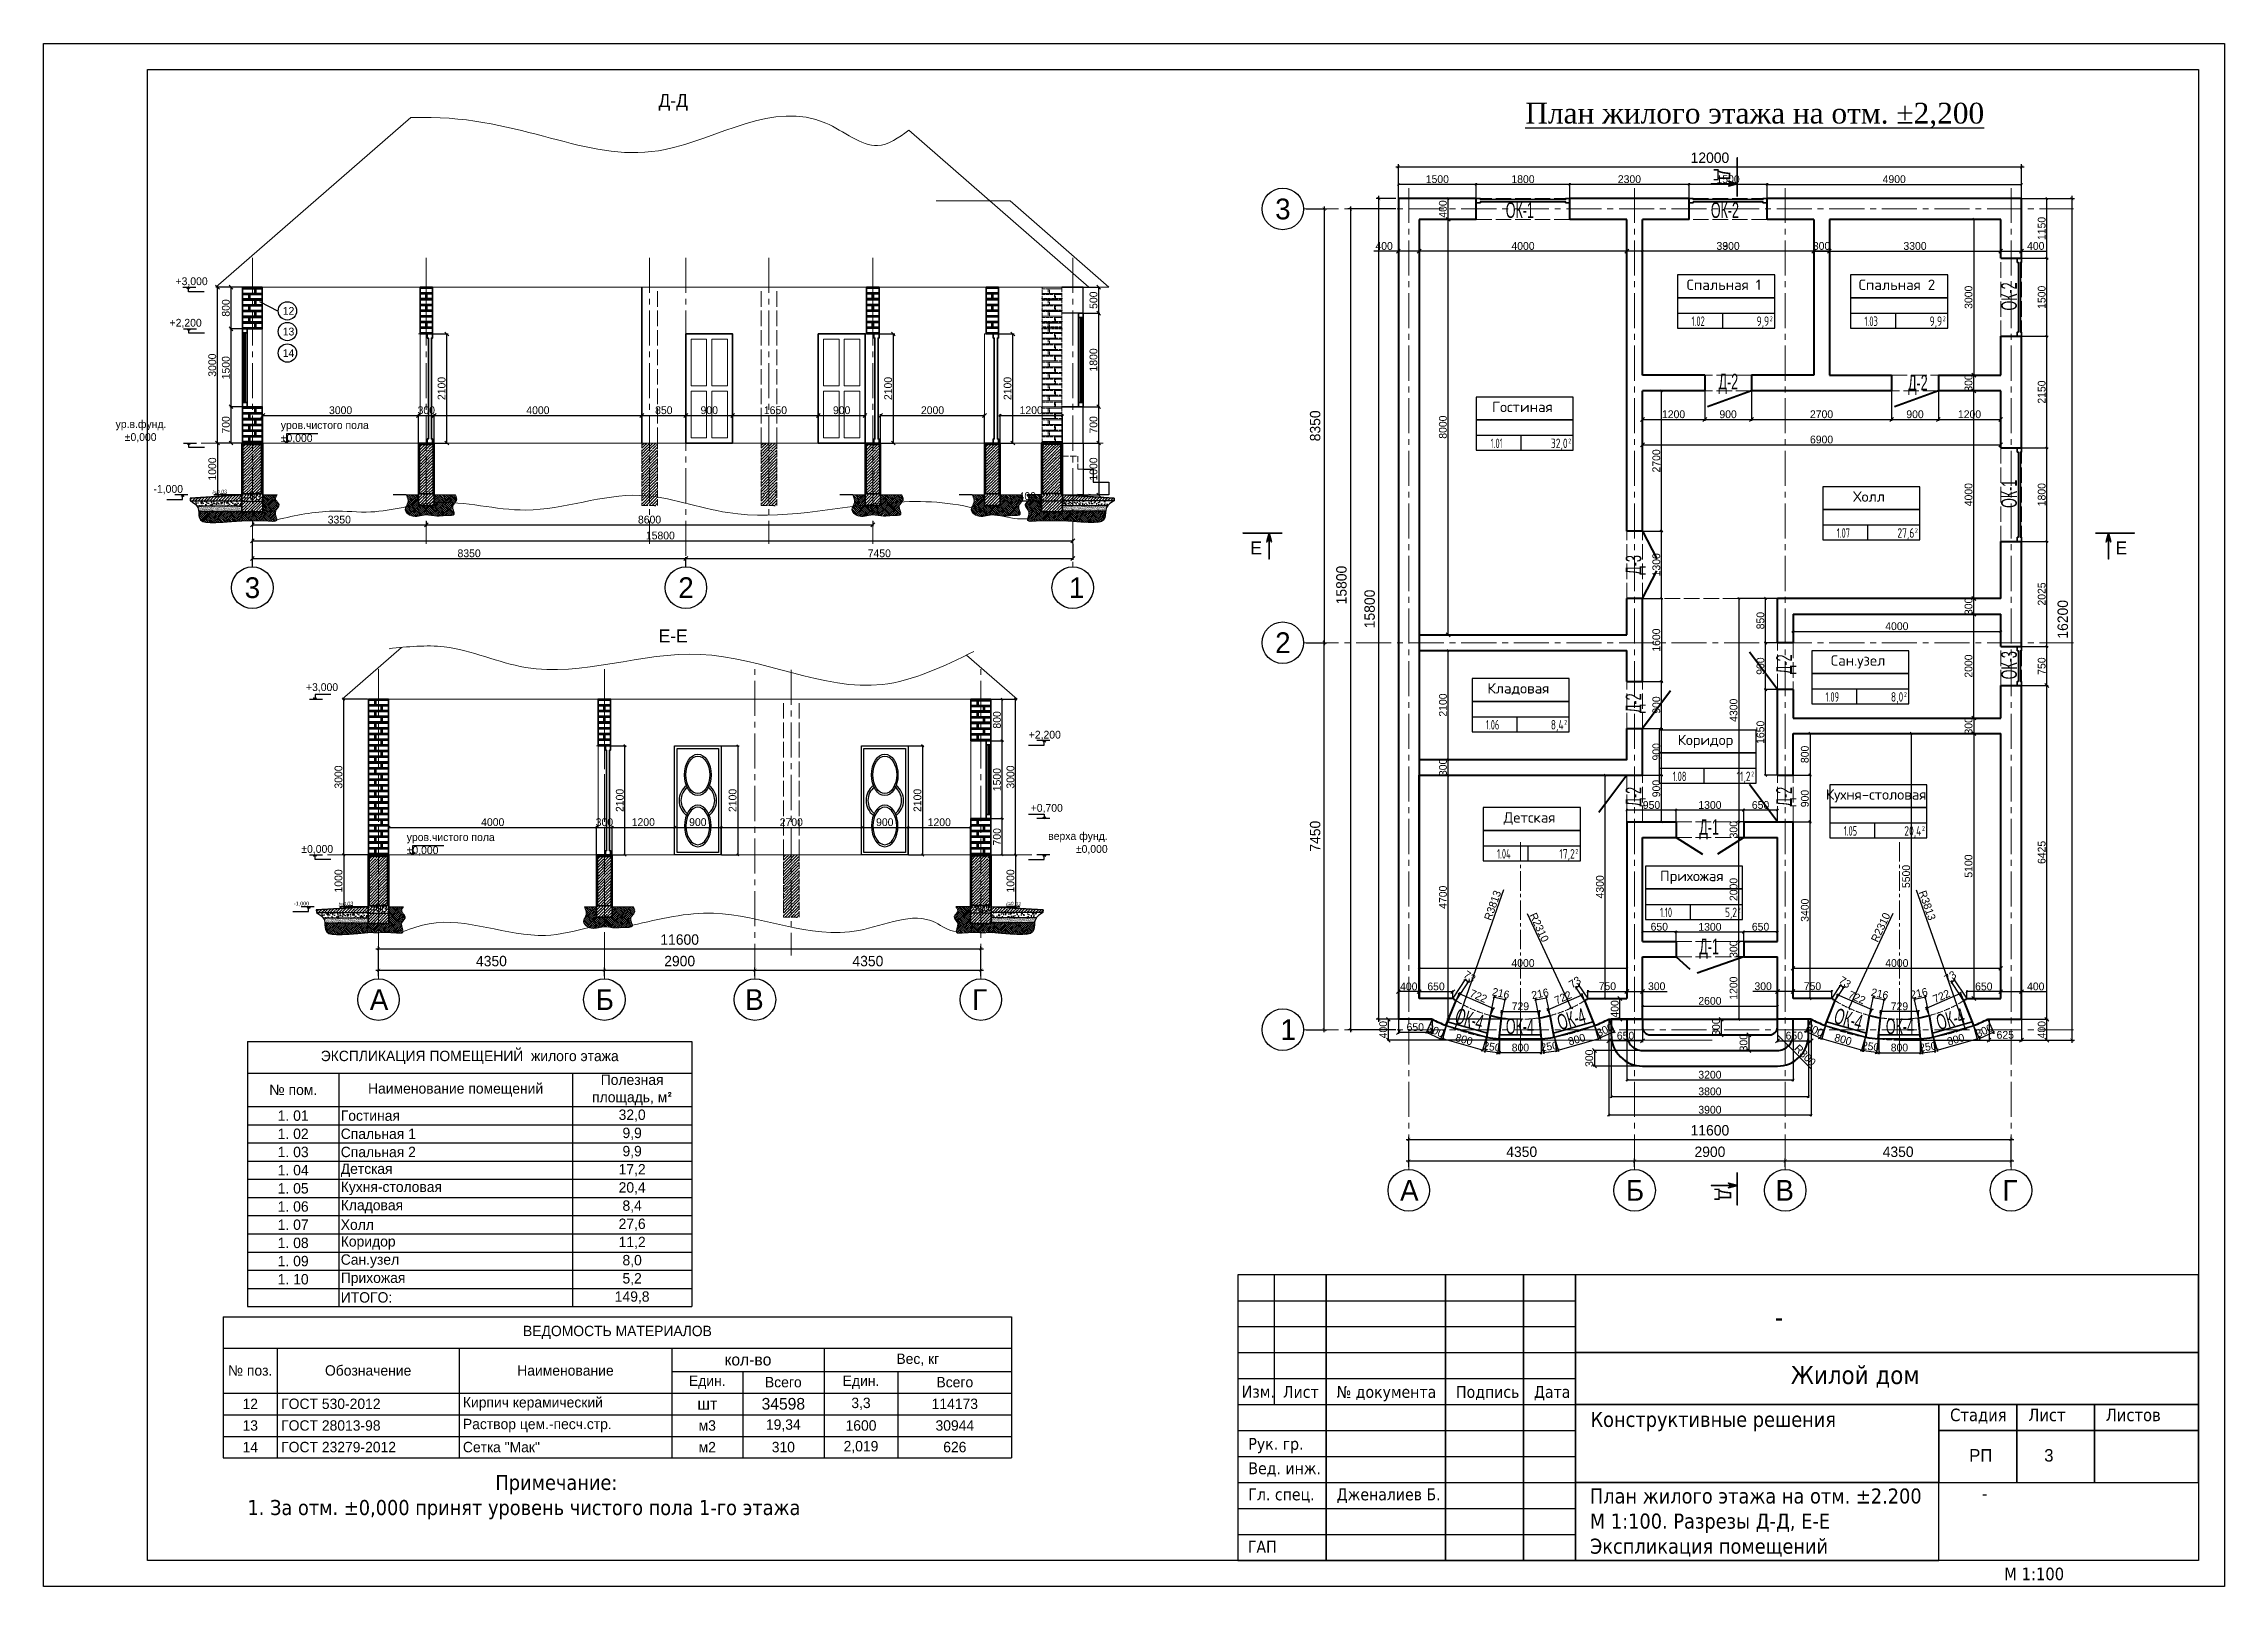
# Model space of a CAD drawing. Header units: millimetres. Extents: x -34189 to 187811, y -74450 to -44144.
# Drawn here: x 100811 to 142811, y -73844 to -44144 of the extents above; entities that cross this region are included whole.
import ezdxf
from ezdxf import colors
from ezdxf.entities.mleader import LeaderData, LeaderLine
from ezdxf.enums import TextEntityAlignment as Align
from ezdxf.math import Vec2, Vec3

# ---------------------------------------------------------------- set-up
doc = ezdxf.new("R2010")
doc.units = ezdxf.units.MM
doc.linetypes.add('ACAD_ISO02W100', pattern=[15, 12, -3])
doc.linetypes.add('CENTER2', pattern=[1.125, 0.75, -0.125, 0.125, -0.125])
for name, color, linetype, lineweight in [('ahsap', 222, 'Continuous', 13), ('OLCU', 7, 'Continuous', 13), ('Pencere No', 7, 'Continuous', 13)]:
    doc.layers.add(name, color=color, linetype=linetype, lineweight=lineweight)
for name, color, linetype in [('AHSAP KAPI', 152, 'Continuous'), ('AKS', 252, 'CENTER2'), ('room_no', 7, 'Continuous'), ('Надписи', 211, 'Continuous'), ('Штамп', 222, 'Continuous')]:
    doc.layers.add(name, color=color, linetype=linetype)
doc.styles.add('1', font='ARIALN.TTF', dxfattribs={"width": 0.7})
doc.styles.add('CYRILLIC', font='cyriltlc.shx')
doc.styles.add('ROMANS', font='romans', dxfattribs={"width": 0.75})
doc.styles.add('TR', font='tsimplex.shx', dxfattribs={"width": 0.7})
doc.styles.add('YAZI', font='romans.shx')
doc.dimstyles.new('ISO-25', dxfattribs={"dimtxt": 100, "dimasz": 2.5, "dimexe": 1.25, "dimexo": 0.625, "dimtad": 1, "dimdec": 0, "dimtxsty": 'Standard', "dimcen": 2.5, "dimadec": 0, "dimazin": 0, "dimtfac": 1, "dimtdec": 0, "dimtmove": 0, "dimatfit": 3, "dimfxl": 0, "dimarcsym": 0})
doc.dimstyles.get("Standard").update_dxf_attribs({"dimtxt": 125, "dimasz": 60, "dimexe": 50, "dimexo": 50, "dimgap": 30, "dimtad": 1, "dimdec": 0, "dimzin": 0, "dimdsep": 46, "dimtxsty": 'TR', "dimblk": 'ARCHTICK', "dimcen": 90, "dimdle": 50, "dimclrt": 256, "dimadec": 0, "dimazin": 0, "dimtfac": 1, "dimtdec": 0, "dimtofl": 0, "dimtmove": 1, "dimatfit": 3, "dimldrblk": 'ARCHTICK', "dimfxl": 0, "dimtolj": 1, "dimtzin": 0, "dimarcsym": 0})
pattern_1 = [(45, (-159577.82, -59475.04), (-56.1266, 56.1266), []), (45, (-159521.696, -59475.04), (-56.1266, 56.1266), [99.21875, -19.84375, 0, -19.84375])]
pattern_2 = [(45, (72762.095, -28210.73), (-56.1266, 56.1266), []), (45, (72818.22, -28210.73), (-56.1266, 56.1266), [99.21875, -19.84375, 0, -19.84375])]
pattern_3 = [(45, (27504.081, -6645.948), (-11.2253202, 11.2253202), []), (45, (27502.678, -6644.545), (-11.2253202, 11.2253202), []), (45, (27501.275, -6643.142), (-11.2253202, 11.2253202), []), (45, (27497.065, -6638.932), (-11.2253202, 11.2253202), [])]
pattern_4 = [(50, (-159577.82, -60776.24), (136.6385, -11.954314), [14.2875, -157.1625]), (355, (-159577.82, -60776.24), (-26.432566, 143.292634), [11.43, -125.73044]), (100.451445, (-159566.44, -60777.23), (110.205935, 131.338314), [12.14251, -133.567683]), (46.1842, (-159577.82, -60738.14), (203.30928, -31.53175), [21.43125, -235.74375]), (96.63556, (-159560.88, -60740.76), (178.0531, 185.5696), [18.21377, -200.3517]), (351.18415, (-159577.82, -60738.14), (178.0531, 185.5696), [17.14498, -188.5948]), (21, (-159558.77, -60747.66), (113.710793, -76.6989), [14.2875, -157.1625]), (326, (-159558.77, -60747.66), (46.35152, 138.140975), [11.43, -125.73]), (71.451445, (-159549.3, -60754.05), (160.062314, 61.442077), [12.14251, -133.56745]), (37.5, (-159577.822, -60776.236), (2.3164524, 63.416279), [0, -124.206, 0, -127.635, 0, -126.20625]), (7.5, (-159577.82, -60776.236), (50.114747, 75.135431), [0, -72.771, 0, -121.3485, 0, -48.10125]), (327.5, (-159620.304, -60776.236), (101.692946, -4.296558), [0, -47.625, 0, -148.59, 0, -197.1675]), (317.5, (-159639.35, -60776.24), (111.096886, 19.069868), [0, -61.9125, 0, -98.679, 0, -140.0175])]
pattern_5 = [(37.5, (-159577.822, -60776.236), (-0.8000156, 24.4706619), [0, -19.304, 0, -21.59, 0, -20.6375]), (7.5, (-159577.822, -60776.236), (22.476164, 35.841255), [0, -10.414, 0, -17.399, 0, -6.6675]), (327.5, (-159593.443, -60776.236), (39.5496185, 0.0718592), [0, -6.35, 0, -22.86, 0, -29.845]), (317.5, (-159593.443, -60776.236), (38.1778226, 11.146466), [0, -3.175, 0, -14.986, 0, -17.145])]
pattern_6 = [(135, (72762.1, -28210.73), (-215.52615, 1e-14), [152.4, -152.4]), (135, (72780.06, -28192.77), (-215.52615, 1e-14), [152.4, -152.4]), (135, (72798.02, -28174.81), (-215.52615, 1e-14), [152.4, -152.4]), (135, (72815.98, -28156.85), (-215.52615, 1e-14), [152.4, -152.4]), (135, (72833.94, -28138.89), (-215.52615, 1e-14), [152.4, -152.4]), (135, (72851.9, -28120.93), (-215.52615, 1e-14), [152.4, -152.4]), (135, (72869.86, -28102.97), (-215.52615, 1e-14), [152.4, -152.4]), (45, (72654.33, -28102.97), (215.52615, -1e-14), [152.4, -152.4]), (45, (72636.37, -28085.01), (215.52615, -1e-14), [152.4, -152.4]), (45, (72618.41, -28067.05), (215.52615, -1e-14), [152.4, -152.4]), (45, (72600.45, -28049.09), (215.52615, -1e-14), [152.4, -152.4]), (45, (72582.49, -28031.13), (215.52615, -1e-14), [152.4, -152.4]), (45, (72564.53, -28013.17), (215.52615, -1e-14), [152.4, -152.4]), (45, (72546.57, -27995.2), (215.52615, -1e-14), [152.4, -152.4])]
pattern_7 = [(45, (-151877.82, -59475.04), (-56.1266, 56.1266), []), (45, (-151821.696, -59475.04), (-56.1266, 56.1266), [99.21875, -19.84375, 0, -19.84375])]
pattern_8 = [(45, (-156177.82, -59475.04), (-56.1266, 56.1266), []), (45, (-156121.696, -59475.04), (-56.1266, 56.1266), [99.21875, -19.84375, 0, -19.84375])]
pattern_9 = [(45, (-147577.82, -59475.04), (-56.1266, 56.1266), []), (45, (-147521.696, -59475.04), (-56.1266, 56.1266), [99.21875, -19.84375, 0, -19.84375])]
pattern_10 = [(45, (-145277.82, -59475.04), (-56.1266, 56.1266), []), (45, (-145221.696, -59475.04), (-56.1266, 56.1266), [99.21875, -19.84375, 0, -19.84375])]
pattern_11 = [(45, (-149577.82, -59475.04), (-56.1266, 56.1266), []), (45, (-149521.696, -59475.04), (-56.1266, 56.1266), [99.21875, -19.84375, 0, -19.84375])]
pattern_12 = [(45, (-157147.69, -67404.96), (-56.1266, 56.1266), []), (45, (-157091.56, -67404.96), (-56.1266, 56.1266), [99.21875, -19.84375, 0, -19.84375])]
pattern_13 = [(45, (75192.23, -36140.65), (-56.1266, 56.1266), []), (45, (75248.35, -36140.65), (-56.1266, 56.1266), [99.21875, -19.84375, 0, -19.84375])]
pattern_14 = [(45, (29934.213, -14575.868), (-11.2253202, 11.2253202), []), (45, (29932.81, -14574.465), (-11.2253202, 11.2253202), []), (45, (29931.407, -14573.062), (-11.2253202, 11.2253202), []), (45, (29927.197, -14568.852), (-11.2253202, 11.2253202), [])]
pattern_15 = [(50, (-157147.69, -68706.16), (136.6385, -11.954314), [14.2875, -157.1625]), (355, (-157147.69, -68706.16), (-26.432566, 143.292634), [11.43, -125.73044]), (100.451445, (-157136.3, -68707.15), (110.205935, 131.338314), [12.14251, -133.56768]), (46.1842, (-157147.69, -68668.06), (203.30928, -31.53175), [21.43125, -235.74375]), (96.63556, (-157130.75, -68670.68), (178.0531, 185.5696), [18.21377, -200.3517]), (351.18415, (-157147.7, -68668.06), (178.0531, 185.5696), [17.14498, -188.5948]), (21, (-157128.64, -68677.58), (113.710793, -76.6989), [14.2875, -157.1625]), (326, (-157128.64, -68677.58), (46.35152, 138.140975), [11.43, -125.73]), (71.451445, (-157119.16, -68683.97), (160.062314, 61.442077), [12.14251, -133.56745]), (37.5, (-157147.69, -68706.156), (2.3164524, 63.416279), [0, -124.206, 0, -127.635, 0, -126.20625]), (7.5, (-157147.69, -68706.156), (50.114747, 75.135431), [0, -72.771, 0, -121.3485, 0, -48.10125]), (327.5, (-157190.17, -68706.156), (101.692946, -4.296558), [0, -47.625, 0, -148.59, 0, -197.1675]), (317.5, (-157209.22, -68706.16), (111.096886, 19.069868), [0, -61.9125, 0, -98.679, 0, -140.0175])]
pattern_16 = [(37.5, (-157147.69, -68706.156), (-0.8000156, 24.4706619), [0, -19.304, 0, -21.59, 0, -20.6375]), (7.5, (-157147.69, -68706.156), (22.476164, 35.841255), [0, -10.414, 0, -17.399, 0, -6.6675]), (327.5, (-157163.312, -68706.156), (39.5496185, 0.0718592), [0, -6.35, 0, -22.86, 0, -29.845]), (317.5, (-157163.31, -68706.156), (38.1778226, 11.146466), [0, -3.175, 0, -14.986, 0, -17.145])]
pattern_17 = [(135, (75192.23, -36140.65), (-215.52615, 1e-14), [152.4, -152.4]), (135, (75210.19, -36122.69), (-215.52615, 1e-14), [152.4, -152.4]), (135, (75228.15, -36104.73), (-215.52615, 1e-14), [152.4, -152.4]), (135, (75246.11, -36086.77), (-215.52615, 1e-14), [152.4, -152.4]), (135, (75264.07, -36068.81), (-215.52615, 1e-14), [152.4, -152.4]), (135, (75282.03, -36050.85), (-215.52615, 1e-14), [152.4, -152.4]), (135, (75299.99, -36032.89), (-215.52615, 1e-14), [152.4, -152.4]), (45, (75084.46, -36032.89), (215.52615, -1e-14), [152.4, -152.4]), (45, (75066.5, -36014.93), (215.52615, -1e-14), [152.4, -152.4]), (45, (75048.54, -35996.97), (215.52615, -1e-14), [152.4, -152.4]), (45, (75030.58, -35979), (215.52615, -1e-14), [152.4, -152.4]), (45, (75012.62, -35961.05), (215.52615, -1e-14), [152.4, -152.4]), (45, (74994.66, -35943.09), (215.52615, -1e-14), [152.4, -152.4]), (45, (74976.7, -35925.13), (215.52615, -1e-14), [152.4, -152.4])]
pattern_18 = [(45, (-152747.69, -67404.96), (-56.1266, 56.1266), []), (45, (-152691.56, -67404.96), (-56.1266, 56.1266), [99.21875, -19.84375, 0, -19.84375])]
pattern_19 = [(45, (-149147.69, -67404.96), (-56.1266, 56.1266), []), (45, (-149091.56, -67404.96), (-56.1266, 56.1266), [99.21875, -19.84375, 0, -19.84375])]

msp = doc.modelspace()

# ---------------------------------------------------------------- texts
at = {"insert": (129347.3, -45282.4), "char_height": 400, "width": 9779.751, "attachment_point": 1}
msp.add_mtext('{\\fTimes New Roman|b0|i0|c204|p18;\\LПлан жилого этажа на отм. %%P2,200}', dxfattribs=at)
for s, width, insert, char_height, attachment_point in [('3', 211.974, (124529.7, -47126.9), 400, 1), ('+3,000', 513.322, (103351.7, -48820.9), 150, 7), ('+2,200', 848.372, (103237, -49620.6), 150, 7), ('{\\W7.25199; }ур.в.фунд.\\P{\\W5.2093;  }±0,000', 2237.826, (101793.6, -51820.6), 150, 7), ('уров.чистого пола\\P%%P0,000', 2741.663, (105379, -51840.5), 150, 7), ('-1,000', 537.192, (103495.6, -52819.5), 150, 9), ('3', 211.974, (104683.6, -54417.6), 400, 1), ('2', 211.974, (113033.6, -54417.6), 400, 1), ('1', 211.974, (120560.2, -54417.6), 400, 1), ('2', 211.974, (124529.7, -55476.9), 400, 1), ('+3,000', 513.322, (105864.1, -56634.9), 150, 7), ('+2,200', 718.773, (120402.3, -57550.5), 150, 9), ('+0,700', 411.327, (120440.5, -58781.9), 150, 3), ('{\\W0.224113; }±0,000', 708.617, (105759.1, -59750.5), 150, 7), ('уров.чистого пола\\P%%P0,000', 2741.663, (107803.9, -59773.8), 150, 7), ('верха фунд.\\P±0,000', 1583.543, (121304, -59750.5), 150, 9), ('-1,000', 537.192, (105925.7, -60749.4), 75, 9), ('А', 211.974, (107093.4, -62347.6), 400, 1), ('Б', 211.974, (111443.4, -62347.6), 400, 1), ('В', 211.974, (114678.9, -62347.6), 400, 3), ('Г', 211.974, (118693.4, -62347.6), 400, 1), ('1', 211.974, (124632.1, -62926.9), 400, 1), ('А', 211.974, (126935.5, -66019.8), 400, 1), ('Б', 211.974, (131285.5, -66019.8), 400, 1), ('В', 211.974, (134521, -66019.8), 400, 3), ('Г', 211.974, (138535.5, -66019.8), 400, 1)]:
    msp.add_mtext_dynamic_manual_height_columns(s, width=width, gutter_width=12.5, heights=[0], dxfattribs=dict(insert=insert, char_height=char_height, attachment_point=attachment_point))
at = {"char_height": 72.5}
for insert, attachment_point, rotation in [((104338.2, -52729.1), 3, 3.23735), ((106768.3, -60659.1), 3, 3.23735), ((119353.9, -60659.1), 1, 356.76265)]:
    msp.add_mtext_dynamic_manual_height_columns('{\\fArial|b0|i1|c204|p34;i=0.03}', width=86.542, gutter_width=12.5, heights=[0], dxfattribs=dict(at, insert=insert, attachment_point=attachment_point, rotation=rotation))
at = {"layer": 'ahsap', "color": 0, "char_height": 150, "attachment_point": 1}
for s, insert in [('12', (105416.3, -49214.6)), ('13', (105416.3, -49612.1)), ('14', (105416.3, -50026.6))]:
    msp.add_mtext_dynamic_manual_height_columns(s, width=100, gutter_width=12.5, heights=[0], dxfattribs=dict(at, insert=insert))
at = {"layer": 'AKS', "color": 1}
for s, p in [('Д-Д', (112936, -45275)), ('Е', (124164.4, -53852.9)), ('Е', (140826.1, -53852.9)), ('Е-Е', (112936, -55546.2))]:
    msp.add_text(s, height=250, dxfattribs=at).set_placement(p, align=Align.MIDDLE)
for p in [(133133.5, -46669.6), (133151.1, -66295.6)]:
    msp.add_text('Д', height=250, rotation=270, dxfattribs=at).set_placement(p, align=Align.MIDDLE)
at = {"layer": 'Pencere No', "style": '1', "width": 0.7}
for s, p in [('ОК-1', (128971.1, -47499.3)), ('ОК-2', (132921.1, -47499.3)), ('Д-2', (133069.1, -50800.7)), ('Д-2', (136719.5, -50820.3)), ('Д-1', (132699.1, -59375.6)), ('Д-1', (132699.1, -61675.6)), ('ОК-4', (128973.7, -63211.1)), ('ОК-4', (136291.4, -63211.1))]:
    msp.add_text(s, height=300, dxfattribs=at).set_placement(p)
for s, rotation, p in [('ОК-2', 90, (138814, -49281.7)), ('ОК-1', 90, (138814, -53081.7)), ('Д-3', 90, (131581.6, -54367.5)), ('ОК-3', 90, (138814, -56381.7)), ('Д-2', 90, (134481.6, -56279.4)), ('Д-2', 90, (131581.6, -57029.4)), ('Д-2', 90, (131581.6, -58829.4)), ('Д-2', 90, (134481.6, -58829.4)), ('ОК-4', 344.068, (127969.7, -62992.4)), ('ОК-4', 15.932, (130016.2, -63141)), ('ОК-4', 344.068, (135269.7, -62992.4)), ('ОК-4', 15.932, (137316.2, -63141))]:
    msp.add_text(s, height=300, rotation=rotation, dxfattribs=at).set_placement(p)
at = {"layer": 'Надписи', "color": 0, "ltscale": 0.5}
for s, height, p in [('РП', 240.85, (137896.4, -71441.7)), ('3', 240.9, (139341.5, -71441.7))]:
    msp.add_text(s, height=height, dxfattribs=at).set_placement(p)
at = {"layer": 'Надписи', "color": 0, "ltscale": 0.5, "attachment_point": 1}
for s, insert, char_height, width in [('{\\fTahoma|b0|i0|c204|p32;-}', (134151.7, -68466.9), 384.402, 4592.665), ('{\\fTahoma|b0|i0|c204|p32;\\W9.5914;   \\W1;Жилой дом}', (130684.7, -69599.4), 350, 11114.942), ('{\\fTahoma|b0|i0|c204|p32;Изм.}', (123885.9, -69979.7), 230, 699.489), ('{\\fTahoma|b0|i0|c204|p32;Лист}', (124680, -69984.7), 230, 716.171), ('{\\fTahoma|b0|i0|c204|p32;№ документа}', (125712.8, -69984.7), 230, 1994.841), ('{\\fTahoma|b0|i0|c204|p32;Подпись}', (128012.8, -69984.7), 230, 1261.74), ('{\\fTahoma|b0|i0|c204|p32;Дата}', (129512.8, -69984.7), 230, 762.824), ('{\\fTahoma|b0|i0|c204|p32;Конструктивные решения}', (130602.5, -70484.1), 290, 6469.464), ('{\\fTahoma|b0|i0|c204|p32;Стадия}', (137527.4, -70422.7), 240.853, 6469.464), ('{\\fTahoma|b0|i0|c204|p32;Лист}', (139033.6, -70422.7), 240.853, 6469.464), ('{\\fTahoma|b0|i0|c204|p32;Листов}', (140524.5, -70422.7), 240.853, 6469.464), ('{\\fTahoma|b0|i0|c204|p32;Рук. гр.}', (124014.1, -70984.7), 230, 1434.854), ('{\\fTahoma|b0|i0|c204|p32;\\W8.7824;     \\W1;Примечание:\\P1. За отм. ±0,000 принят уровень чистого пола 1-го этажа}', (104737.1, -71697.7), 290, 16594.679), ('{\\fTahoma|b0|i0|c204|p32;Вед. инж.}', (124014.1, -71455.3), 230, 1434.854), ('{\\fTahoma|b0|i0|c204|p32;Гл. спец.}', (124014.1, -71957.3), 230, 1434.854), ('{\\fTahoma|b0|i0|c204|p32;Дженалиев Б.}', (125714.1, -71957.3), 230, 1997.09), ('{\\fTahoma|b0|i0|c204|p32;План жилого этажа на отм. %%P2.200\\PМ 1:100. Разрезы Д-Д, Е-Е\\PЭкспликация помещений}', (130591.1, -71958.6), 290, 6595.472), ('{\\fTahoma|b0|i0|c204|p32;   -}', (137872.1, -71931.9), 240.853, 4340.302), ('{\\fTahoma|b0|i0|c204|p32;ГАП}', (124004.2, -72966.5), 230, 1444.708), ('{\\fTahoma|b0|i0|c204|p32;М 1:100}', (138569.9, -73483.7), 240.853, 6469.464)]:
    msp.add_mtext(s, dxfattribs=dict(at, insert=insert, char_height=char_height, width=width))

# ---------------------------------------------------------------- blocks, each defined once
blk = doc.blocks.new('_ArchTick')
at = {"color": 0, "linetype": 'ByBlock', "const_width": 0.15}
blk.add_lwpolyline([(-0.5, -0.5), (0.5, 0.5)], dxfattribs=at)
blk = doc.blocks.new('*D206')
at = {"layer": 'DEFPOINTS', "color": 0}
for p in [(138903, -47127), (136553, -63327), (139874, -63327)]:
    blk.add_point(p, dxfattribs=at)
at = {"layer": 'OLCU', "color": 0, "lineweight": -2}
for p, q in [((138953, -47127), (139924, -47127)), ((139874, -47077), (139874, -63377)), ((136603, -63327), (139924, -63327))]:
    blk.add_line(p, q, dxfattribs=at)
at = {"layer": 'OLCU', "color": 0, "lineweight": -2, "xscale": 60, "yscale": 60, "zscale": 60}
for p, rotation in [((139874, -47127), 90), ((139874, -63327), 270)]:
    blk.add_blockref('_ArchTick', p, dxfattribs=dict(at, rotation=rotation))
at = {"layer": 'OLCU', "insert": (139699, -55227), "char_height": 200, "attachment_point": 5, "rotation": 90}
blk.add_mtext('\\A1;16200', dxfattribs=at)
blk = doc.blocks.new('*D194')
at = {"layer": 'DEFPOINTS', "color": 0}
for p in [(138903, -46517), (126903, -47127), (138903, -47127)]:
    blk.add_point(p, dxfattribs=at)
at = {"layer": 'OLCU', "color": 0, "lineweight": -2}
for p, q in [((126853, -46517), (138953, -46517)), ((126903, -47077), (126903, -46467)), ((138903, -47077), (138903, -46467))]:
    blk.add_line(p, q, dxfattribs=at)
at = {"layer": 'OLCU', "color": 0, "lineweight": -2, "xscale": 60, "yscale": 60, "zscale": 60, "rotation": 180}
blk.add_blockref('_ArchTick', (126903, -46517), dxfattribs=at)
at = {"layer": 'OLCU', "color": 0, "lineweight": -2, "xscale": 60, "yscale": 60, "zscale": 60}
blk.add_blockref('_ArchTick', (138903, -46517), dxfattribs=at)
at = {"layer": 'OLCU', "insert": (132903, -46342), "char_height": 200, "attachment_point": 5}
blk.add_mtext('\\A1;12000', dxfattribs=at)
blk = doc.blocks.new('*D195')
at = {"layer": 'DEFPOINTS', "color": 0}
for p in [(126903, -47327), (125982, -63127), (126903, -63127)]:
    blk.add_point(p, dxfattribs=at)
at = {"layer": 'OLCU', "color": 0, "lineweight": -2}
for p, q in [((126853, -47327), (125932, -47327)), ((125982, -47277), (125982, -63177)), ((126853, -63127), (125932, -63127))]:
    blk.add_line(p, q, dxfattribs=at)
at = {"layer": 'OLCU', "color": 0, "lineweight": -2, "xscale": 60, "yscale": 60, "zscale": 60}
for p, rotation in [((125982, -47327), 90), ((125982, -63127), 270)]:
    blk.add_blockref('_ArchTick', p, dxfattribs=dict(at, rotation=rotation))
at = {"layer": 'OLCU', "insert": (125807, -54567), "char_height": 200, "attachment_point": 5, "rotation": 90}
blk.add_mtext('\\A1;15800', dxfattribs=at)
blk = doc.blocks.new('*D196')
at = {"layer": 'DEFPOINTS', "color": 0}
for p in [(138703, -65240), (127103, -65820), (138703, -65820)]:
    blk.add_point(p, dxfattribs=at)
at = {"layer": 'OLCU', "color": 0, "lineweight": -2}
for p, q in [((127053, -65240), (138753, -65240)), ((127103, -65770), (127103, -65190)), ((138703, -65770), (138703, -65190))]:
    blk.add_line(p, q, dxfattribs=at)
at = {"layer": 'OLCU', "color": 0, "lineweight": -2, "xscale": 60, "yscale": 60, "zscale": 60, "rotation": 180}
blk.add_blockref('_ArchTick', (127103, -65240), dxfattribs=at)
at = {"layer": 'OLCU', "color": 0, "lineweight": -2, "xscale": 60, "yscale": 60, "zscale": 60}
blk.add_blockref('_ArchTick', (138703, -65240), dxfattribs=at)
at = {"layer": 'OLCU', "insert": (132903, -65065), "char_height": 200, "attachment_point": 5}
blk.add_mtext('\\A1;11600', dxfattribs=at)
blk = doc.blocks.new('_Oblique')
at = {"color": 0, "linetype": 'ByBlock', "lineweight": -2}
blk.add_line((-0.5, -0.5), (0.5, 0.5), dxfattribs=at)
blk = doc.blocks.new('*D207')
at = {"layer": 'ahsap', "color": 0, "lineweight": -2}
for p, q in [((135203, -47532), (135203, -48165)), ((138503, -47532), (138503, -48165)), ((135203, -48140), (138503, -48140))]:
    blk.add_line(p, q, dxfattribs=at)
at = {"layer": 'DEFPOINTS', "color": 0}
for p in [(135203, -47527), (138503, -47527), (138503, -48140)]:
    blk.add_point(p, dxfattribs=at)
at = {"layer": 'ahsap', "color": 0, "lineweight": -2, "xscale": 75, "yscale": 75, "zscale": 75, "rotation": 180}
blk.add_blockref('_Oblique', (135203, -48140), dxfattribs=at)
at = {"layer": 'ahsap', "color": 0, "lineweight": -2, "xscale": 75, "yscale": 75, "zscale": 75}
blk.add_blockref('_Oblique', (138503, -48140), dxfattribs=at)
at = {"layer": 'ahsap', "color": 0, "insert": (136853, -48040), "char_height": 150, "attachment_point": 5}
blk.add_mtext('3300', dxfattribs=at)
blk = doc.blocks.new('*D208')
at = {"layer": 'ahsap', "color": 0, "lineweight": -2}
for p, q in [((131603, -47582), (131603, -48165)), ((134903, -47532), (134903, -48165)), ((134903, -48140), (131603, -48140))]:
    blk.add_line(p, q, dxfattribs=at)
at = {"layer": 'DEFPOINTS', "color": 0}
for p in [(131603, -47577), (134903, -47527), (131603, -48140)]:
    blk.add_point(p, dxfattribs=at)
at = {"layer": 'ahsap', "color": 0, "lineweight": -2, "xscale": 40, "yscale": 40, "zscale": 40, "rotation": 180}
blk.add_blockref('_Oblique', (131603, -48140), dxfattribs=at)
at = {"layer": 'ahsap', "color": 0, "lineweight": -2, "xscale": 40, "yscale": 40, "zscale": 40}
blk.add_blockref('_Oblique', (134903, -48140), dxfattribs=at)
at = {"layer": 'ahsap', "color": 0, "insert": (133253, -48040), "char_height": 150, "attachment_point": 5}
blk.add_mtext('3300', dxfattribs=at)
blk = doc.blocks.new('*D209')
at = {"layer": 'ahsap', "color": 0, "lineweight": -2}
for p, q in [((138498, -57427), (136757, -57427)), ((136782, -62927), (136782, -57427)), ((136558, -62927), (136807, -62927))]:
    blk.add_line(p, q, dxfattribs=at)
at = {"layer": 'DEFPOINTS', "color": 0}
for p in [(136782, -57427), (138503, -57427), (136553, -62927)]:
    blk.add_point(p, dxfattribs=at)
at = {"layer": 'ahsap', "color": 0, "lineweight": -2, "xscale": 40, "yscale": 40, "zscale": 40}
for p, rotation in [((136782, -57427), 90), ((136782, -62927), 270)]:
    blk.add_blockref('_Oblique', p, dxfattribs=dict(at, rotation=rotation))
at = {"layer": 'ahsap', "color": 0, "insert": (136682, -60177), "char_height": 150, "attachment_point": 5, "rotation": 90}
blk.add_mtext('5500', dxfattribs=at)
blk = doc.blocks.new('*D210')
at = {"layer": 'ahsap', "color": 0, "lineweight": -2}
for p, q in [((134503, -62522), (134503, -61920)), ((134503, -61945), (138503, -61945)), ((138503, -62522), (138503, -61920))]:
    blk.add_line(p, q, dxfattribs=at)
at = {"layer": 'DEFPOINTS', "color": 0}
for p in [(138503, -61945), (134503, -62527), (138503, -62527)]:
    blk.add_point(p, dxfattribs=at)
at = {"layer": 'ahsap', "color": 0, "lineweight": -2, "xscale": 75, "yscale": 75, "zscale": 75, "rotation": 180}
blk.add_blockref('_Oblique', (134503, -61945), dxfattribs=at)
at = {"layer": 'ahsap', "color": 0, "lineweight": -2, "xscale": 75, "yscale": 75, "zscale": 75}
blk.add_blockref('_Oblique', (138503, -61945), dxfattribs=at)
at = {"layer": 'ahsap', "color": 0, "insert": (136503, -61845), "char_height": 150, "attachment_point": 5}
blk.add_mtext('4000', dxfattribs=at)
blk = doc.blocks.new('*D197')
at = {"layer": 'ahsap', "color": 0, "lineweight": -2}
for p, q in [((127303, -62517), (127303, -61920)), ((127303, -61945), (131303, -61945)), ((131303, -62512), (131303, -61920))]:
    blk.add_line(p, q, dxfattribs=at)
at = {"layer": 'DEFPOINTS', "color": 0}
for p in [(131303, -61945), (127303, -62522), (131303, -62517)]:
    blk.add_point(p, dxfattribs=at)
at = {"layer": 'ahsap', "color": 0, "lineweight": -2, "xscale": 40, "yscale": 40, "zscale": 40, "rotation": 180}
blk.add_blockref('_Oblique', (127303, -61945), dxfattribs=at)
at = {"layer": 'ahsap', "color": 0, "lineweight": -2, "xscale": 40, "yscale": 40, "zscale": 40}
blk.add_blockref('_Oblique', (131303, -61945), dxfattribs=at)
at = {"layer": 'ahsap', "color": 0, "insert": (129303, -61845), "char_height": 150, "attachment_point": 5}
blk.add_mtext('4000', dxfattribs=at)
blk = doc.blocks.new('*D211')
at = {"layer": 'ahsap', "color": 0, "lineweight": -2}
for p, q in [((138498, -55127), (137959, -55127)), ((137984, -57127), (137984, -55127)), ((138498, -57127), (137959, -57127))]:
    blk.add_line(p, q, dxfattribs=at)
at = {"layer": 'DEFPOINTS', "color": 0}
for p in [(137984, -55127), (138503, -55127), (138503, -57127)]:
    blk.add_point(p, dxfattribs=at)
at = {"layer": 'ahsap', "color": 0, "lineweight": -2, "xscale": 75, "yscale": 75, "zscale": 75}
for p, rotation in [((137984, -55127), 90), ((137984, -57127), 270)]:
    blk.add_blockref('_Oblique', p, dxfattribs=dict(at, rotation=rotation))
at = {"layer": 'ahsap', "color": 0, "insert": (137884, -56127), "char_height": 150, "attachment_point": 5, "rotation": 90}
blk.add_mtext('2000', dxfattribs=at)
blk = doc.blocks.new('*D198')
at = {"layer": 'ahsap', "color": 0, "lineweight": -2}
for p, q in [((138498, -57127), (137959, -57127)), ((138498, -57427), (137959, -57427)), ((137984, -57127), (137984, -57427))]:
    blk.add_line(p, q, dxfattribs=at)
at = {"layer": 'DEFPOINTS', "color": 0}
for p in [(137984, -57427), (138503, -57127), (138503, -57427)]:
    blk.add_point(p, dxfattribs=at)
at = {"layer": 'ahsap', "color": 0, "lineweight": -2, "xscale": 75, "yscale": 75, "zscale": 75}
for p, rotation in [((137984, -57127), 90), ((137984, -57427), 270)]:
    blk.add_blockref('_Oblique', p, dxfattribs=dict(at, rotation=rotation))
at = {"layer": 'ahsap', "color": 0, "insert": (137884, -57277), "char_height": 150, "attachment_point": 5, "rotation": 90}
blk.add_mtext('300', dxfattribs=at)
blk = doc.blocks.new('*D212')
at = {"layer": 'ahsap', "color": 0, "lineweight": -2}
for p, q in [((138498, -54827), (137959, -54827)), ((137984, -55127), (137984, -54827)), ((138498, -55127), (137959, -55127))]:
    blk.add_line(p, q, dxfattribs=at)
at = {"layer": 'DEFPOINTS', "color": 0}
for p in [(137984, -54827), (138503, -54827), (138503, -55127)]:
    blk.add_point(p, dxfattribs=at)
at = {"layer": 'ahsap', "color": 0, "lineweight": -2, "xscale": 75, "yscale": 75, "zscale": 75}
for p, rotation in [((137984, -54827), 90), ((137984, -55127), 270)]:
    blk.add_blockref('_Oblique', p, dxfattribs=dict(at, rotation=rotation))
at = {"layer": 'ahsap', "color": 0, "insert": (137884, -54977), "char_height": 150, "attachment_point": 5, "rotation": 90}
blk.add_mtext('300', dxfattribs=at)
blk = doc.blocks.new('*D213')
at = {"layer": 'ahsap', "color": 0, "lineweight": -2}
for p, q in [((138498, -50827), (137959, -50827)), ((137984, -54827), (137984, -50827)), ((138448, -54827), (137959, -54827))]:
    blk.add_line(p, q, dxfattribs=at)
at = {"layer": 'DEFPOINTS', "color": 0}
for p in [(137984, -50827), (138503, -50827), (138453, -54827)]:
    blk.add_point(p, dxfattribs=at)
at = {"layer": 'ahsap', "color": 0, "lineweight": -2, "xscale": 40, "yscale": 40, "zscale": 40}
for p, rotation in [((137984, -50827), 90), ((137984, -54827), 270)]:
    blk.add_blockref('_Oblique', p, dxfattribs=dict(at, rotation=rotation))
at = {"layer": 'ahsap', "color": 0, "insert": (137884, -52827), "char_height": 150, "attachment_point": 5, "rotation": 90}
blk.add_mtext('4000', dxfattribs=at)
blk = doc.blocks.new('*D214')
at = {"layer": 'ahsap', "color": 0, "lineweight": -2}
for p, q in [((138498, -50527), (137959, -50527)), ((137984, -50827), (137984, -50527)), ((138498, -50827), (137959, -50827))]:
    blk.add_line(p, q, dxfattribs=at)
at = {"layer": 'DEFPOINTS', "color": 0}
for p in [(137984, -50527), (138503, -50527), (138503, -50827)]:
    blk.add_point(p, dxfattribs=at)
at = {"layer": 'ahsap', "color": 0, "lineweight": -2, "xscale": 75, "yscale": 75, "zscale": 75}
for p, rotation in [((137984, -50527), 90), ((137984, -50827), 270)]:
    blk.add_blockref('_Oblique', p, dxfattribs=dict(at, rotation=rotation))
at = {"layer": 'ahsap', "color": 0, "insert": (137884, -50677), "char_height": 150, "attachment_point": 5, "rotation": 90}
blk.add_mtext('300', dxfattribs=at)
blk = doc.blocks.new('*D215')
at = {"layer": 'ahsap', "color": 0, "lineweight": -2}
for p, q in [((138498, -47527), (137959, -47527)), ((137984, -47527), (137984, -50527)), ((138498, -50527), (137959, -50527))]:
    blk.add_line(p, q, dxfattribs=at)
at = {"layer": 'DEFPOINTS', "color": 0}
for p in [(138503, -47527), (137984, -50527), (138503, -50527)]:
    blk.add_point(p, dxfattribs=at)
at = {"layer": 'ahsap', "color": 0, "lineweight": -2, "xscale": 40, "yscale": 40, "zscale": 40}
for p, rotation in [((137984, -47527), 90), ((137984, -50527), 270)]:
    blk.add_blockref('_Oblique', p, dxfattribs=dict(at, rotation=rotation))
at = {"layer": 'ahsap', "color": 0, "insert": (137884, -49027), "char_height": 150, "attachment_point": 5, "rotation": 90}
blk.add_mtext('3000', dxfattribs=at)
blk = doc.blocks.new('*D216')
at = {"layer": 'ahsap', "color": 0, "lineweight": -2}
for p, q in [((127308, -47527), (127885, -47527)), ((127860, -55527), (127860, -47527)), ((127308, -55527), (127885, -55527))]:
    blk.add_line(p, q, dxfattribs=at)
at = {"layer": 'DEFPOINTS', "color": 0}
for p in [(127303, -47527), (127860, -47527), (127303, -55527)]:
    blk.add_point(p, dxfattribs=at)
at = {"layer": 'ahsap', "color": 0, "lineweight": -2, "xscale": 75, "yscale": 75, "zscale": 75}
for p, rotation in [((127860, -47527), 90), ((127860, -55527), 270)]:
    blk.add_blockref('_Oblique', p, dxfattribs=dict(at, rotation=rotation))
at = {"layer": 'ahsap', "color": 0, "insert": (127760, -51527), "char_height": 150, "attachment_point": 5, "rotation": 90}
blk.add_mtext('8000', dxfattribs=at)
blk = doc.blocks.new('*D217')
at = {"layer": 'ahsap', "color": 0, "lineweight": -2}
for p, q in [((127308, -58227), (127887, -58227)), ((127862, -62927), (127862, -58227)), ((129248, -62927), (127837, -62927))]:
    blk.add_line(p, q, dxfattribs=at)
at = {"layer": 'DEFPOINTS', "color": 0}
for p in [(127303, -58227), (127862, -58227), (129253, -62927)]:
    blk.add_point(p, dxfattribs=at)
at = {"layer": 'ahsap', "color": 0, "lineweight": -2, "xscale": 40, "yscale": 40, "zscale": 40}
for p, rotation in [((127862, -58227), 90), ((127862, -62927), 270)]:
    blk.add_blockref('_Oblique', p, dxfattribs=dict(at, rotation=rotation))
at = {"layer": 'ahsap', "color": 0, "insert": (127762, -60577), "char_height": 150, "attachment_point": 5, "rotation": 90}
blk.add_mtext('4700', dxfattribs=at)
blk = doc.blocks.new('*D218')
at = {"layer": 'ahsap', "color": 0, "lineweight": -2}
for p, q in [((127308, -57927), (127887, -57927)), ((127862, -58227), (127862, -57927)), ((127308, -58227), (127887, -58227))]:
    blk.add_line(p, q, dxfattribs=at)
at = {"layer": 'DEFPOINTS', "color": 0}
for p in [(127303, -57927), (127862, -57927), (127303, -58227)]:
    blk.add_point(p, dxfattribs=at)
at = {"layer": 'ahsap', "color": 0, "lineweight": -2, "xscale": 40, "yscale": 40, "zscale": 40}
for p, rotation in [((127862, -57927), 90), ((127862, -58227), 270)]:
    blk.add_blockref('_Oblique', p, dxfattribs=dict(at, rotation=rotation))
at = {"layer": 'ahsap', "color": 0, "insert": (127762, -58077), "char_height": 150, "attachment_point": 5, "rotation": 90}
blk.add_mtext('300', dxfattribs=at)
blk = doc.blocks.new('*D219')
at = {"layer": 'ahsap', "color": 0, "lineweight": -2}
for p, q in [((127308, -55827), (127887, -55827)), ((127862, -57927), (127862, -55827)), ((127308, -57927), (127887, -57927))]:
    blk.add_line(p, q, dxfattribs=at)
at = {"layer": 'DEFPOINTS', "color": 0}
for p in [(127303, -55827), (127862, -55827), (127303, -57927)]:
    blk.add_point(p, dxfattribs=at)
at = {"layer": 'ahsap', "color": 0, "lineweight": -2, "xscale": 40, "yscale": 40, "zscale": 40}
for p, rotation in [((127862, -55827), 90), ((127862, -57927), 270)]:
    blk.add_blockref('_Oblique', p, dxfattribs=dict(at, rotation=rotation))
at = {"layer": 'ahsap', "color": 0, "insert": (127762, -56877), "char_height": 150, "attachment_point": 5, "rotation": 90}
blk.add_mtext('2100', dxfattribs=at)
blk = doc.blocks.new('*D220')
at = {"layer": 'ahsap', "color": 0, "lineweight": -2}
for p, q in [((127308, -47127), (127885, -47127)), ((127860, -47527), (127860, -47127)), ((127308, -47527), (127885, -47527))]:
    blk.add_line(p, q, dxfattribs=at)
at = {"layer": 'DEFPOINTS', "color": 0}
for p in [(127303, -47127), (127860, -47127), (127303, -47527)]:
    blk.add_point(p, dxfattribs=at)
at = {"layer": 'ahsap', "color": 0, "lineweight": -2, "xscale": 40, "yscale": 40, "zscale": 40}
for p, rotation in [((127860, -47127), 90), ((127860, -47527), 270)]:
    blk.add_blockref('_Oblique', p, dxfattribs=dict(at, rotation=rotation))
at = {"layer": 'ahsap', "color": 0, "insert": (127760, -47327), "char_height": 150, "attachment_point": 5, "rotation": 90}
blk.add_mtext('400', dxfattribs=at)
blk = doc.blocks.new('*D221')
at = {"layer": 'ahsap', "color": 0, "lineweight": -2}
for p, q in [((131303, -47532), (131303, -48165)), ((135203, -47532), (135203, -48165)), ((135203, -48140), (131303, -48140))]:
    blk.add_line(p, q, dxfattribs=at)
at = {"layer": 'DEFPOINTS', "color": 0}
for p in [(131303, -47527), (135203, -47527), (131303, -48140)]:
    blk.add_point(p, dxfattribs=at)
at = {"layer": 'ahsap', "color": 0, "lineweight": -2, "xscale": 75, "yscale": 75, "zscale": 75, "rotation": 180}
blk.add_blockref('_Oblique', (131303, -48140), dxfattribs=at)
at = {"layer": 'ahsap', "color": 0, "lineweight": -2, "xscale": 75, "yscale": 75, "zscale": 75}
blk.add_blockref('_Oblique', (135203, -48140), dxfattribs=at)
at = {"layer": 'ahsap', "color": 0, "insert": (133253, -48040), "char_height": 150, "attachment_point": 5}
blk.add_mtext('3900', dxfattribs=at)
blk = doc.blocks.new('*D222')
at = {"layer": 'ahsap', "color": 0, "lineweight": -2}
for p, q in [((134903, -47532), (134903, -48165)), ((135203, -47532), (135203, -48165)), ((134903, -48140), (135203, -48140))]:
    blk.add_line(p, q, dxfattribs=at)
at = {"layer": 'DEFPOINTS', "color": 0}
for p in [(134903, -47527), (135203, -47527), (135203, -48140)]:
    blk.add_point(p, dxfattribs=at)
at = {"layer": 'ahsap', "color": 0, "lineweight": -2, "xscale": 75, "yscale": 75, "zscale": 75, "rotation": 180}
blk.add_blockref('_Oblique', (134903, -48140), dxfattribs=at)
at = {"layer": 'ahsap', "color": 0, "lineweight": -2, "xscale": 75, "yscale": 75, "zscale": 75}
blk.add_blockref('_Oblique', (135203, -48140), dxfattribs=at)
at = {"layer": 'ahsap', "color": 0, "insert": (135053, -48040), "char_height": 150, "attachment_point": 5}
blk.add_mtext('300', dxfattribs=at)
blk = doc.blocks.new('*D223')
at = {"layer": 'ahsap', "color": 0, "lineweight": -2}
for p, q in [((138503, -47532), (138503, -48165)), ((138903, -47541), (138903, -48165)), ((138503, -48140), (138903, -48140)), ((138903, -48140), (139378, -48140))]:
    blk.add_line(p, q, dxfattribs=at)
at = {"layer": 'DEFPOINTS', "color": 0}
for p in [(138503, -47527), (138903, -47536), (138903, -48140)]:
    blk.add_point(p, dxfattribs=at)
at = {"layer": 'ahsap', "color": 0, "lineweight": -2, "xscale": 75, "yscale": 75, "zscale": 75, "rotation": 180}
blk.add_blockref('_Oblique', (138503, -48140), dxfattribs=at)
at = {"layer": 'ahsap', "color": 0, "lineweight": -2, "xscale": 75, "yscale": 75, "zscale": 75}
blk.add_blockref('_Oblique', (138903, -48140), dxfattribs=at)
at = {"layer": 'ahsap', "color": 0, "insert": (139178, -48040), "char_height": 150, "attachment_point": 5}
blk.add_mtext('400', dxfattribs=at)
blk = doc.blocks.new('*D224')
at = {"layer": 'ahsap', "color": 0, "lineweight": -2}
for p, q in [((131603, -50832), (131603, -51891)), ((138503, -50832), (138503, -51891)), ((131603, -51866), (138503, -51866))]:
    blk.add_line(p, q, dxfattribs=at)
at = {"layer": 'DEFPOINTS', "color": 0}
for p in [(131603, -50827), (138503, -50827), (138503, -51866)]:
    blk.add_point(p, dxfattribs=at)
at = {"layer": 'ahsap', "color": 0, "lineweight": -2, "xscale": 75, "yscale": 75, "zscale": 75, "rotation": 180}
blk.add_blockref('_Oblique', (131603, -51866), dxfattribs=at)
at = {"layer": 'ahsap', "color": 0, "lineweight": -2, "xscale": 75, "yscale": 75, "zscale": 75}
blk.add_blockref('_Oblique', (138503, -51866), dxfattribs=at)
at = {"layer": 'ahsap', "color": 0, "insert": (135053, -51766), "char_height": 150, "attachment_point": 5}
blk.add_mtext('6900', dxfattribs=at)
blk = doc.blocks.new('*D225')
at = {"layer": 'ahsap', "color": 0, "lineweight": -2}
for p, q in [((134198, -59427), (133434, -59427)), ((133459, -61427), (133459, -59427)), ((134198, -61427), (133434, -61427))]:
    blk.add_line(p, q, dxfattribs=at)
at = {"layer": 'DEFPOINTS', "color": 0}
for p in [(133459, -59427), (134203, -59427), (134203, -61427)]:
    blk.add_point(p, dxfattribs=at)
at = {"layer": 'ahsap', "color": 0, "lineweight": -2, "xscale": 40, "yscale": 40, "zscale": 40}
for p, rotation in [((133459, -59427), 90), ((133459, -61427), 270)]:
    blk.add_blockref('_Oblique', p, dxfattribs=dict(at, rotation=rotation))
at = {"layer": 'ahsap', "color": 0, "insert": (133359, -60427), "char_height": 150, "attachment_point": 5, "rotation": 90}
blk.add_mtext('2000', dxfattribs=at)
blk = doc.blocks.new('*D226')
at = {"layer": 'ahsap', "color": 0, "lineweight": -2}
for p, q in [((134198, -54827), (133434, -54827)), ((133459, -54827), (133459, -59127)), ((134198, -59127), (133434, -59127))]:
    blk.add_line(p, q, dxfattribs=at)
at = {"layer": 'DEFPOINTS', "color": 0}
for p in [(134203, -54827), (133459, -59127), (134203, -59127)]:
    blk.add_point(p, dxfattribs=at)
at = {"layer": 'ahsap', "color": 0, "lineweight": -2, "xscale": 40, "yscale": 40, "zscale": 40}
for p, rotation in [((133459, -54827), 90), ((133459, -59127), 270)]:
    blk.add_blockref('_Oblique', p, dxfattribs=dict(at, rotation=rotation))
at = {"layer": 'ahsap', "color": 0, "insert": (133359, -56977), "char_height": 150, "attachment_point": 5, "rotation": 90}
blk.add_mtext('4300', dxfattribs=at)
blk = doc.blocks.new('*D199')
at = {"layer": 'ahsap', "color": 0, "lineweight": -2}
for p, q in [((138448, -57427), (137959, -57427)), ((137984, -57427), (137984, -62527)), ((138498, -62527), (137959, -62527))]:
    blk.add_line(p, q, dxfattribs=at)
at = {"layer": 'DEFPOINTS', "color": 0}
for p in [(138453, -57427), (137984, -62527), (138503, -62527)]:
    blk.add_point(p, dxfattribs=at)
at = {"layer": 'ahsap', "color": 0, "lineweight": -2, "xscale": 75, "yscale": 75, "zscale": 75}
for p, rotation in [((137984, -57427), 90), ((137984, -62527), 270)]:
    blk.add_blockref('_Oblique', p, dxfattribs=dict(at, rotation=rotation))
at = {"layer": 'ahsap', "color": 0, "insert": (137884, -59977), "char_height": 150, "attachment_point": 5, "rotation": 90}
blk.add_mtext('5100', dxfattribs=at)
blk = doc.blocks.new('*D227')
at = {"layer": 'ahsap', "color": 0, "lineweight": -2}
for p, q in [((138258, -62927), (139418, -62927)), ((139393, -63327), (139393, -62927)), ((136558, -63327), (139418, -63327))]:
    blk.add_line(p, q, dxfattribs=at)
at = {"layer": 'DEFPOINTS', "color": 0}
for p in [(138253, -62927), (139393, -62927), (136553, -63327)]:
    blk.add_point(p, dxfattribs=at)
at = {"layer": 'ahsap', "color": 0, "lineweight": -2, "xscale": 75, "yscale": 75, "zscale": 75}
for p, rotation in [((139393, -62927), 90), ((139393, -63327), 270)]:
    blk.add_blockref('_Oblique', p, dxfattribs=dict(at, rotation=rotation))
at = {"layer": 'ahsap', "color": 0, "insert": (139293, -63127), "char_height": 150, "attachment_point": 5, "rotation": 90}
blk.add_mtext('400', dxfattribs=at)
blk = doc.blocks.new('*D228')
at = {"layer": 'ahsap', "color": 0, "lineweight": -2}
for p, q in [((137853, -62522), (137853, -62370)), ((138503, -62395), (137853, -62395)), ((138503, -62522), (138503, -62370))]:
    blk.add_line(p, q, dxfattribs=at)
at = {"layer": 'DEFPOINTS', "color": 0}
for p in [(137853, -62395), (137853, -62527), (138503, -62527)]:
    blk.add_point(p, dxfattribs=at)
at = {"layer": 'ahsap', "color": 0, "lineweight": -2, "xscale": 40, "yscale": 40, "zscale": 40, "rotation": 180}
blk.add_blockref('_Oblique', (137853, -62395), dxfattribs=at)
at = {"layer": 'ahsap', "color": 0, "lineweight": -2, "xscale": 40, "yscale": 40, "zscale": 40}
blk.add_blockref('_Oblique', (138503, -62395), dxfattribs=at)
at = {"layer": 'ahsap', "color": 0, "insert": (138178, -62295), "char_height": 150, "attachment_point": 5}
blk.add_mtext('650', dxfattribs=at)
blk = doc.blocks.new('*D229')
at = {"layer": 'ahsap', "color": 0, "lineweight": -2}
for p, q in [((134503, -62522), (134503, -62366)), ((135253, -62391), (134503, -62391)), ((135253, -62522), (135253, -62366))]:
    blk.add_line(p, q, dxfattribs=at)
at = {"layer": 'DEFPOINTS', "color": 0}
for p in [(134503, -62391), (134503, -62527), (135253, -62527)]:
    blk.add_point(p, dxfattribs=at)
at = {"layer": 'ahsap', "color": 0, "lineweight": -2, "xscale": 40, "yscale": 40, "zscale": 40, "rotation": 180}
blk.add_blockref('_Oblique', (134503, -62391), dxfattribs=at)
at = {"layer": 'ahsap', "color": 0, "lineweight": -2, "xscale": 40, "yscale": 40, "zscale": 40}
blk.add_blockref('_Oblique', (135253, -62391), dxfattribs=at)
at = {"layer": 'ahsap', "color": 0, "insert": (134878, -62291), "char_height": 150, "attachment_point": 5}
blk.add_mtext('750', dxfattribs=at)
blk = doc.blocks.new('*D230')
at = {"layer": 'ahsap', "color": 0, "lineweight": -2}
blk.add_line((136425, -60893), (135579, -62712), dxfattribs=at)
at = {"layer": 'DEFPOINTS', "color": 0}
for p in [(136553, -60618), (135579, -62712)]:
    blk.add_point(p, dxfattribs=at)
at = {"layer": 'ahsap', "color": 0, "lineweight": -2, "xscale": 40, "yscale": 40, "zscale": 40, "rotation": 245.0432815342398}
blk.add_blockref('_Oblique', (135579, -62712), dxfattribs=at)
at = {"layer": 'ahsap', "color": 0, "insert": (136192, -61157), "char_height": 150, "attachment_point": 5, "rotation": 65.0433}
blk.add_mtext('R2310', dxfattribs=at)
blk = doc.blocks.new('*D231')
at = {"layer": 'ahsap', "color": 0, "lineweight": -2}
blk.add_line((136878, -60437), (137819, -63111), dxfattribs=at)
at = {"layer": 'DEFPOINTS', "color": 0}
for p in [(136553, -59514), (137819, -63111)]:
    blk.add_point(p, dxfattribs=at)
at = {"layer": 'ahsap', "color": 0, "lineweight": -2, "xscale": 40, "yscale": 40, "zscale": 40, "rotation": 289.3931102363245}
blk.add_blockref('_Oblique', (137819, -63111), dxfattribs=at)
at = {"layer": 'ahsap', "color": 0, "insert": (137089, -60734), "char_height": 150, "attachment_point": 5, "rotation": 289.3931}
blk.add_mtext('R3813', dxfattribs=at)
blk = doc.blocks.new('*D232')
at = {"layer": 'ahsap', "color": 0, "lineweight": -2}
for p, q in [((138503, -62522), (138503, -62370)), ((138503, -62395), (138903, -62395)), ((138903, -62522), (138903, -62370)), ((138903, -62395), (139378, -62395))]:
    blk.add_line(p, q, dxfattribs=at)
at = {"layer": 'DEFPOINTS', "color": 0}
for p in [(138503, -62527), (138903, -62395), (138903, -62527)]:
    blk.add_point(p, dxfattribs=at)
at = {"layer": 'ahsap', "color": 0, "lineweight": -2, "xscale": 75, "yscale": 75, "zscale": 75, "rotation": 180}
blk.add_blockref('_Oblique', (138503, -62395), dxfattribs=at)
at = {"layer": 'ahsap', "color": 0, "lineweight": -2, "xscale": 75, "yscale": 75, "zscale": 75}
blk.add_blockref('_Oblique', (138903, -62395), dxfattribs=at)
at = {"layer": 'ahsap', "color": 0, "insert": (139178, -62295), "char_height": 150, "attachment_point": 5}
blk.add_mtext('400', dxfattribs=at)
blk = doc.blocks.new('*D233')
at = {"layer": 'ahsap', "color": 0, "lineweight": -2}
for p, q in [((134203, -62391), (133728, -62391)), ((134203, -62775), (134203, -62366)), ((134503, -62391), (134203, -62391)), ((134503, -62517), (134503, -62366))]:
    blk.add_line(p, q, dxfattribs=at)
at = {"layer": 'DEFPOINTS', "color": 0}
for p in [(134203, -62391), (134503, -62522), (134203, -62780)]:
    blk.add_point(p, dxfattribs=at)
at = {"layer": 'ahsap', "color": 0, "lineweight": -2, "xscale": 75, "yscale": 75, "zscale": 75, "rotation": 180}
blk.add_blockref('_Oblique', (134203, -62391), dxfattribs=at)
at = {"layer": 'ahsap', "color": 0, "lineweight": -2, "xscale": 75, "yscale": 75, "zscale": 75}
blk.add_blockref('_Oblique', (134503, -62391), dxfattribs=at)
at = {"layer": 'ahsap', "color": 0, "insert": (133928, -62291), "char_height": 150, "attachment_point": 5}
blk.add_mtext('300', dxfattribs=at)
blk = doc.blocks.new('*D234')
at = {"layer": 'ahsap', "color": 0, "lineweight": -2}
for p, q in [((138278, -62932), (138278, -63352)), ((138903, -62932), (138903, -63352)), ((138278, -63327), (138903, -63327))]:
    blk.add_line(p, q, dxfattribs=at)
at = {"layer": 'DEFPOINTS', "color": 0}
for p in [(138278, -62927), (138903, -62927), (138903, -63327)]:
    blk.add_point(p, dxfattribs=at)
at = {"layer": 'ahsap', "color": 0, "lineweight": -2, "xscale": 75, "yscale": 75, "zscale": 75, "rotation": 180}
blk.add_blockref('_Oblique', (138278, -63327), dxfattribs=at)
at = {"layer": 'ahsap', "color": 0, "lineweight": -2, "xscale": 75, "yscale": 75, "zscale": 75}
blk.add_blockref('_Oblique', (138903, -63327), dxfattribs=at)
at = {"layer": 'ahsap', "color": 0, "insert": (138591, -63227), "char_height": 150, "attachment_point": 5}
blk.add_mtext('625', dxfattribs=at)
blk = doc.blocks.new('*D235')
at = {"layer": 'ahsap', "color": 0, "lineweight": -2}
for p, q in [((134203, -62932), (134203, -63368)), ((134853, -62932), (134853, -63368)), ((134203, -63343), (134853, -63343))]:
    blk.add_line(p, q, dxfattribs=at)
at = {"layer": 'DEFPOINTS', "color": 0}
for p in [(134203, -62927), (134853, -62927), (134853, -63343)]:
    blk.add_point(p, dxfattribs=at)
at = {"layer": 'ahsap', "color": 0, "lineweight": -2, "xscale": 75, "yscale": 75, "zscale": 75, "rotation": 180}
blk.add_blockref('_Oblique', (134203, -63343), dxfattribs=at)
at = {"layer": 'ahsap', "color": 0, "lineweight": -2, "xscale": 75, "yscale": 75, "zscale": 75}
blk.add_blockref('_Oblique', (134853, -63343), dxfattribs=at)
at = {"layer": 'ahsap', "color": 0, "insert": (134528, -63243), "char_height": 150, "attachment_point": 5}
blk.add_mtext('650', dxfattribs=at)
blk = doc.blocks.new('*D236')
at = {"layer": 'ahsap', "color": 0, "lineweight": -2}
for p, q in [((126898, -62927), (126685, -62927)), ((126710, -63327), (126710, -62927)), ((129248, -63327), (126685, -63327))]:
    blk.add_line(p, q, dxfattribs=at)
at = {"layer": 'DEFPOINTS', "color": 0}
for p in [(126710, -62927), (126903, -62927), (129253, -63327)]:
    blk.add_point(p, dxfattribs=at)
at = {"layer": 'ahsap', "color": 0, "lineweight": -2, "xscale": 75, "yscale": 75, "zscale": 75}
for p, rotation in [((126710, -62927), 90), ((126710, -63327), 270)]:
    blk.add_blockref('_Oblique', p, dxfattribs=dict(at, rotation=rotation))
at = {"layer": 'ahsap', "color": 0, "insert": (126610, -63127), "char_height": 150, "attachment_point": 5, "rotation": 90}
blk.add_mtext('400', dxfattribs=at)
blk = doc.blocks.new('*D237')
at = {"layer": 'ahsap', "color": 0, "lineweight": -2}
for p, q in [((127303, -62522), (127303, -62370)), ((127303, -62395), (127953, -62395)), ((127953, -62522), (127953, -62370))]:
    blk.add_line(p, q, dxfattribs=at)
at = {"layer": 'DEFPOINTS', "color": 0}
for p in [(127303, -62527), (127953, -62395), (127953, -62527)]:
    blk.add_point(p, dxfattribs=at)
at = {"layer": 'ahsap', "color": 0, "lineweight": -2, "xscale": 75, "yscale": 75, "zscale": 75, "rotation": 180}
blk.add_blockref('_Oblique', (127303, -62395), dxfattribs=at)
at = {"layer": 'ahsap', "color": 0, "lineweight": -2, "xscale": 75, "yscale": 75, "zscale": 75}
blk.add_blockref('_Oblique', (127953, -62395), dxfattribs=at)
at = {"layer": 'ahsap', "color": 0, "insert": (127628, -62295), "char_height": 150, "attachment_point": 5}
blk.add_mtext('650', dxfattribs=at)
blk = doc.blocks.new('*D238')
at = {"layer": 'ahsap', "color": 0, "lineweight": -2}
for p, q in [((130553, -62522), (130553, -62366)), ((130553, -62391), (131303, -62391)), ((131303, -62522), (131303, -62366))]:
    blk.add_line(p, q, dxfattribs=at)
at = {"layer": 'DEFPOINTS', "color": 0}
for p in [(130553, -62527), (131303, -62391), (131303, -62527)]:
    blk.add_point(p, dxfattribs=at)
at = {"layer": 'ahsap', "color": 0, "lineweight": -2, "xscale": 40, "yscale": 40, "zscale": 40, "rotation": 180}
blk.add_blockref('_Oblique', (130553, -62391), dxfattribs=at)
at = {"layer": 'ahsap', "color": 0, "lineweight": -2, "xscale": 40, "yscale": 40, "zscale": 40}
blk.add_blockref('_Oblique', (131303, -62391), dxfattribs=at)
at = {"layer": 'ahsap', "color": 0, "insert": (130928, -62291), "char_height": 150, "attachment_point": 5}
blk.add_mtext('750', dxfattribs=at)
blk = doc.blocks.new('*D239')
at = {"layer": 'ahsap', "color": 0, "lineweight": -2}
blk.add_line((129382, -60893), (130228, -62712), dxfattribs=at)
at = {"layer": 'DEFPOINTS', "color": 0}
for p in [(129253, -60618), (130228, -62712)]:
    blk.add_point(p, dxfattribs=at)
at = {"layer": 'ahsap', "color": 0, "lineweight": -2, "xscale": 40, "yscale": 40, "zscale": 40, "rotation": 294.9567184657611}
blk.add_blockref('_Oblique', (130228, -62712), dxfattribs=at)
at = {"layer": 'ahsap', "color": 0, "insert": (129615, -61157), "char_height": 150, "attachment_point": 5, "rotation": 294.9567}
blk.add_mtext('R2310', dxfattribs=at)
blk = doc.blocks.new('*D240')
at = {"layer": 'ahsap', "color": 0, "lineweight": -2}
blk.add_line((128928, -60437), (127987, -63111), dxfattribs=at)
at = {"layer": 'DEFPOINTS', "color": 0}
for p in [(129253, -59514), (127987, -63111)]:
    blk.add_point(p, dxfattribs=at)
at = {"layer": 'ahsap', "color": 0, "lineweight": -2, "xscale": 40, "yscale": 40, "zscale": 40, "rotation": 250.606889763676}
blk.add_blockref('_Oblique', (127987, -63111), dxfattribs=at)
at = {"layer": 'ahsap', "color": 0, "insert": (128718, -60734), "char_height": 150, "attachment_point": 5, "rotation": 70.6069}
blk.add_mtext('R3813', dxfattribs=at)
blk = doc.blocks.new('*D200')
at = {"layer": 'ahsap', "color": 0, "lineweight": -2}
for p, q in [((126903, -62522), (126903, -62370)), ((127303, -62395), (126903, -62395)), ((127303, -62522), (127303, -62370))]:
    blk.add_line(p, q, dxfattribs=at)
at = {"layer": 'DEFPOINTS', "color": 0}
for p in [(126903, -62395), (126903, -62527), (127303, -62527)]:
    blk.add_point(p, dxfattribs=at)
at = {"layer": 'ahsap', "color": 0, "lineweight": -2, "xscale": 75, "yscale": 75, "zscale": 75, "rotation": 180}
blk.add_blockref('_Oblique', (126903, -62395), dxfattribs=at)
at = {"layer": 'ahsap', "color": 0, "lineweight": -2, "xscale": 75, "yscale": 75, "zscale": 75}
blk.add_blockref('_Oblique', (127303, -62395), dxfattribs=at)
at = {"layer": 'ahsap', "color": 0, "insert": (127103, -62295), "char_height": 150, "attachment_point": 5}
blk.add_mtext('400', dxfattribs=at)
blk = doc.blocks.new('*D201')
at = {"layer": 'ahsap', "color": 0, "lineweight": -2}
for p, q in [((131303, -62517), (131303, -62366)), ((131303, -62391), (131603, -62391)), ((131603, -62517), (131603, -62366)), ((131603, -62391), (132078, -62391))]:
    blk.add_line(p, q, dxfattribs=at)
at = {"layer": 'DEFPOINTS', "color": 0}
for p in [(131303, -62522), (131603, -62391), (131603, -62522)]:
    blk.add_point(p, dxfattribs=at)
at = {"layer": 'ahsap', "color": 0, "lineweight": -2, "xscale": 75, "yscale": 75, "zscale": 75, "rotation": 180}
blk.add_blockref('_Oblique', (131303, -62391), dxfattribs=at)
at = {"layer": 'ahsap', "color": 0, "lineweight": -2, "xscale": 75, "yscale": 75, "zscale": 75}
blk.add_blockref('_Oblique', (131603, -62391), dxfattribs=at)
at = {"layer": 'ahsap', "color": 0, "insert": (131878, -62291), "char_height": 150, "attachment_point": 5}
blk.add_mtext('300', dxfattribs=at)
blk = doc.blocks.new('*D202')
at = {"layer": 'ahsap', "color": 0, "lineweight": -2}
for p, q in [((126903, -62932), (126903, -63204)), ((127553, -62932), (127553, -63204)), ((127553, -63179), (126903, -63179))]:
    blk.add_line(p, q, dxfattribs=at)
at = {"layer": 'DEFPOINTS', "color": 0}
for p in [(126903, -62927), (127553, -62927), (126903, -63179)]:
    blk.add_point(p, dxfattribs=at)
at = {"layer": 'ahsap', "color": 0, "lineweight": -2, "xscale": 75, "yscale": 75, "zscale": 75, "rotation": 180}
blk.add_blockref('_Oblique', (126903, -63179), dxfattribs=at)
at = {"layer": 'ahsap', "color": 0, "lineweight": -2, "xscale": 75, "yscale": 75, "zscale": 75}
blk.add_blockref('_Oblique', (127553, -63179), dxfattribs=at)
at = {"layer": 'ahsap', "color": 0, "insert": (127228, -63079), "char_height": 150, "attachment_point": 5}
blk.add_mtext('650', dxfattribs=at)
blk = doc.blocks.new('*D241')
at = {"layer": 'ahsap', "color": 0, "lineweight": -2}
for p, q in [((130953, -62932), (130953, -63368)), ((131603, -62932), (131603, -63368)), ((131603, -63343), (130953, -63343))]:
    blk.add_line(p, q, dxfattribs=at)
at = {"layer": 'DEFPOINTS', "color": 0}
for p in [(130953, -62927), (131603, -62927), (130953, -63343)]:
    blk.add_point(p, dxfattribs=at)
at = {"layer": 'ahsap', "color": 0, "lineweight": -2, "xscale": 75, "yscale": 75, "zscale": 75, "rotation": 180}
blk.add_blockref('_Oblique', (130953, -63343), dxfattribs=at)
at = {"layer": 'ahsap', "color": 0, "lineweight": -2, "xscale": 75, "yscale": 75, "zscale": 75}
blk.add_blockref('_Oblique', (131603, -63343), dxfattribs=at)
at = {"layer": 'ahsap', "color": 0, "insert": (131278, -63243), "char_height": 150, "attachment_point": 5}
blk.add_mtext('650', dxfattribs=at)
blk = doc.blocks.new('*D203')
at = {"layer": 'ahsap', "color": 0, "lineweight": -2}
for p, q in [((131603, -62927), (131603, -62648)), ((131603, -62673), (134203, -62673)), ((134203, -62927), (134203, -62648))]:
    blk.add_line(p, q, dxfattribs=at)
at = {"layer": 'DEFPOINTS', "color": 0}
for p in [(131603, -62932), (134203, -62673), (134203, -62932)]:
    blk.add_point(p, dxfattribs=at)
at = {"layer": 'ahsap', "color": 0, "lineweight": -2, "xscale": 40, "yscale": 40, "zscale": 40, "rotation": 180}
blk.add_blockref('_Oblique', (131603, -62673), dxfattribs=at)
at = {"layer": 'ahsap', "color": 0, "lineweight": -2, "xscale": 40, "yscale": 40, "zscale": 40}
blk.add_blockref('_Oblique', (134203, -62673), dxfattribs=at)
at = {"layer": 'ahsap', "color": 0, "insert": (132903, -62573), "char_height": 150, "attachment_point": 5}
blk.add_mtext('2600', dxfattribs=at)
blk = doc.blocks.new('*D242')
at = {"layer": 'ahsap', "color": 0, "lineweight": -2}
for p, q in [((132908, -62927), (133146, -62927)), ((133121, -62927), (133121, -63227)), ((132908, -63227), (133146, -63227))]:
    blk.add_line(p, q, dxfattribs=at)
at = {"layer": 'DEFPOINTS', "color": 0}
for p in [(132903, -62927), (132903, -63227), (133121, -63227)]:
    blk.add_point(p, dxfattribs=at)
at = {"layer": 'ahsap', "color": 0, "lineweight": -2, "xscale": 75, "yscale": 75, "zscale": 75}
for p, rotation in [((133121, -62927), 90), ((133121, -63227), 270)]:
    blk.add_blockref('_Oblique', p, dxfattribs=dict(at, rotation=rotation))
at = {"layer": 'ahsap', "color": 0, "insert": (133021, -63077), "char_height": 150, "attachment_point": 5, "rotation": 90}
blk.add_mtext('300', dxfattribs=at)
blk = doc.blocks.new('*D243')
at = {"layer": 'ahsap', "color": 0, "lineweight": -2}
for p, q in [((132898, -63527), (130654, -63527)), ((132898, -63827), (130654, -63827)), ((130679, -63527), (130679, -63827))]:
    blk.add_line(p, q, dxfattribs=at)
at = {"layer": 'DEFPOINTS', "color": 0}
for p in [(130679, -63827), (132903, -63527), (132903, -63827)]:
    blk.add_point(p, dxfattribs=at)
at = {"layer": 'ahsap', "color": 0, "lineweight": -2, "xscale": 75, "yscale": 75, "zscale": 75}
for p, rotation in [((130679, -63527), 90), ((130679, -63827), 270)]:
    blk.add_blockref('_Oblique', p, dxfattribs=dict(at, rotation=rotation))
at = {"layer": 'ahsap', "color": 0, "insert": (130579, -63677), "char_height": 150, "attachment_point": 5, "rotation": 90}
blk.add_mtext('300', dxfattribs=at)
blk = doc.blocks.new('*D244')
at = {"layer": 'ahsap', "color": 0, "lineweight": -2}
for p in [(134203, -63227), (134861, -63885)]:
    blk.add_line(p, (134415, -63439), dxfattribs=at)
at = {"layer": 'DEFPOINTS', "color": 0}
for p in [(134203, -63227), (134415, -63439)]:
    blk.add_point(p, dxfattribs=at)
at = {"layer": 'ahsap', "color": 0, "lineweight": -2, "xscale": 40, "yscale": 40, "zscale": 40, "rotation": 135.000000000002}
blk.add_blockref('_Oblique', (134415, -63439), dxfattribs=at)
at = {"layer": 'ahsap', "color": 0, "insert": (134737, -63619), "char_height": 150, "attachment_point": 5, "rotation": 315}
blk.add_mtext('R300', dxfattribs=at)
blk = doc.blocks.new('*D245')
at = {"layer": 'DEFPOINTS', "color": 0}
for p in [(127103, -65770), (131453, -65654), (131453, -65770)]:
    blk.add_point(p, dxfattribs=at)
at = {"layer": 'OLCU', "color": 0, "lineweight": -2}
for p, q in [((127053, -65654), (131503, -65654)), ((127103, -65720), (127103, -65604)), ((131453, -65720), (131453, -65604))]:
    blk.add_line(p, q, dxfattribs=at)
at = {"layer": 'OLCU', "color": 0, "lineweight": -2, "xscale": 60, "yscale": 60, "zscale": 60, "rotation": 180}
blk.add_blockref('_ArchTick', (127103, -65654), dxfattribs=at)
at = {"layer": 'OLCU', "color": 0, "lineweight": -2, "xscale": 60, "yscale": 60, "zscale": 60}
blk.add_blockref('_ArchTick', (131453, -65654), dxfattribs=at)
at = {"layer": 'OLCU', "insert": (129278, -65479), "char_height": 200, "attachment_point": 5}
blk.add_mtext('\\A1;4350', dxfattribs=at)
blk = doc.blocks.new('*D246')
at = {"layer": 'DEFPOINTS', "color": 0}
for p in [(131453, -65820), (134353, -65654), (134353, -65820)]:
    blk.add_point(p, dxfattribs=at)
at = {"layer": 'OLCU', "color": 0, "lineweight": -2}
for p, q in [((131403, -65654), (134403, -65654)), ((131453, -65770), (131453, -65604)), ((134353, -65770), (134353, -65604))]:
    blk.add_line(p, q, dxfattribs=at)
at = {"layer": 'OLCU', "color": 0, "lineweight": -2, "xscale": 60, "yscale": 60, "zscale": 60, "rotation": 180}
blk.add_blockref('_ArchTick', (131453, -65654), dxfattribs=at)
at = {"layer": 'OLCU', "color": 0, "lineweight": -2, "xscale": 60, "yscale": 60, "zscale": 60}
blk.add_blockref('_ArchTick', (134353, -65654), dxfattribs=at)
at = {"layer": 'OLCU', "insert": (132903, -65479), "char_height": 200, "attachment_point": 5}
blk.add_mtext('\\A1;2900', dxfattribs=at)
blk = doc.blocks.new('*D247')
at = {"layer": 'DEFPOINTS', "color": 0}
for p in [(134353, -65820), (138703, -65654), (138703, -65820)]:
    blk.add_point(p, dxfattribs=at)
at = {"layer": 'OLCU', "color": 0, "lineweight": -2}
for p, q in [((134303, -65654), (138753, -65654)), ((134353, -65770), (134353, -65604)), ((138703, -65770), (138703, -65604))]:
    blk.add_line(p, q, dxfattribs=at)
at = {"layer": 'OLCU', "color": 0, "lineweight": -2, "xscale": 60, "yscale": 60, "zscale": 60, "rotation": 180}
blk.add_blockref('_ArchTick', (134353, -65654), dxfattribs=at)
at = {"layer": 'OLCU', "color": 0, "lineweight": -2, "xscale": 60, "yscale": 60, "zscale": 60}
blk.add_blockref('_ArchTick', (138703, -65654), dxfattribs=at)
at = {"layer": 'OLCU', "insert": (136528, -65479), "char_height": 200, "attachment_point": 5}
blk.add_mtext('\\A1;4350', dxfattribs=at)
blk = doc.blocks.new('*D248')
at = {"layer": 'ahsap', "color": 0, "lineweight": -2}
for p, q in [((131303, -62932), (131303, -64120)), ((134503, -62932), (134503, -64120)), ((131303, -64095), (134503, -64095))]:
    blk.add_line(p, q, dxfattribs=at)
at = {"layer": 'DEFPOINTS', "color": 0}
for p in [(131303, -62927), (134503, -62927), (134503, -64095)]:
    blk.add_point(p, dxfattribs=at)
at = {"layer": 'ahsap', "color": 0, "lineweight": -2, "xscale": 40, "yscale": 40, "zscale": 40, "rotation": 180}
blk.add_blockref('_Oblique', (131303, -64095), dxfattribs=at)
at = {"layer": 'ahsap', "color": 0, "lineweight": -2, "xscale": 40, "yscale": 40, "zscale": 40}
blk.add_blockref('_Oblique', (134503, -64095), dxfattribs=at)
at = {"layer": 'ahsap', "color": 0, "insert": (132903, -63995), "char_height": 150, "attachment_point": 5}
blk.add_mtext('3200', dxfattribs=at)
blk = doc.blocks.new('*D249')
at = {"layer": 'ahsap', "color": 0, "lineweight": -2}
for p, q in [((131003, -62932), (131003, -64441)), ((134803, -62932), (134803, -64441)), ((131003, -64416), (134803, -64416))]:
    blk.add_line(p, q, dxfattribs=at)
at = {"layer": 'DEFPOINTS', "color": 0}
for p in [(131003, -62927), (134803, -62927), (134803, -64416)]:
    blk.add_point(p, dxfattribs=at)
at = {"layer": 'ahsap', "color": 0, "lineweight": -2, "xscale": 40, "yscale": 40, "zscale": 40, "rotation": 180}
blk.add_blockref('_Oblique', (131003, -64416), dxfattribs=at)
at = {"layer": 'ahsap', "color": 0, "lineweight": -2, "xscale": 40, "yscale": 40, "zscale": 40}
blk.add_blockref('_Oblique', (134803, -64416), dxfattribs=at)
at = {"layer": 'ahsap', "color": 0, "insert": (132903, -64316), "char_height": 150, "attachment_point": 5}
blk.add_mtext('3800', dxfattribs=at)
blk = doc.blocks.new('*D250')
at = {"layer": 'ahsap', "color": 0, "lineweight": -2}
for p, q in [((133618, -63227), (133676, -63227)), ((133651, -63227), (133651, -63527)), ((133618, -63527), (133676, -63527))]:
    blk.add_line(p, q, dxfattribs=at)
at = {"layer": 'DEFPOINTS', "color": 0}
for p in [(133613, -63227), (133613, -63527), (133651, -63527)]:
    blk.add_point(p, dxfattribs=at)
at = {"layer": 'ahsap', "color": 0, "lineweight": -2, "xscale": 75, "yscale": 75, "zscale": 75}
for p, rotation in [((133651, -63227), 90), ((133651, -63527), 270)]:
    blk.add_blockref('_Oblique', p, dxfattribs=dict(at, rotation=rotation))
at = {"layer": 'ahsap', "color": 0, "insert": (133551, -63377), "char_height": 150, "attachment_point": 5, "rotation": 90}
blk.add_mtext('300', dxfattribs=at)
blk = doc.blocks.new('*D251')
at = {"layer": 'ahsap', "color": 0, "lineweight": -2}
for p, q in [((130953, -62932), (130953, -64794)), ((134853, -62932), (134853, -64794)), ((130953, -64769), (134853, -64769))]:
    blk.add_line(p, q, dxfattribs=at)
at = {"layer": 'DEFPOINTS', "color": 0}
for p in [(130953, -62927), (134853, -62927), (134853, -64769)]:
    blk.add_point(p, dxfattribs=at)
at = {"layer": 'ahsap', "color": 0, "lineweight": -2, "xscale": 40, "yscale": 40, "zscale": 40, "rotation": 180}
blk.add_blockref('_Oblique', (130953, -64769), dxfattribs=at)
at = {"layer": 'ahsap', "color": 0, "lineweight": -2, "xscale": 40, "yscale": 40, "zscale": 40}
blk.add_blockref('_Oblique', (134853, -64769), dxfattribs=at)
at = {"layer": 'ahsap', "color": 0, "insert": (132903, -64669), "char_height": 150, "attachment_point": 5}
blk.add_mtext('3900', dxfattribs=at)
blk = doc.blocks.new('*T204')
at = {"layer": 'ahsap', "color": 0, "linetype": 'ByBlock', "lineweight": -2}
for p, q in [((0, 0), (15185, 0)), ((0, 0), (0, -2717)), ((15185, 0), (15185, -2717)), ((0, -600), (15185, -600)), ((1042, -600), (1042, -2717)), ((4542, -600), (4542, -2717)), ((8642, -600), (8642, -2717)), ((11572, -600), (11572, -2717)), ((8642, -1050), (15185, -1050)), ((10005, -1050), (10005, -2717)), ((12996, -1050), (12996, -2717)), ((0, -1467), (15185, -1467)), ((0, -1883), (15185, -1883)), ((0, -2300), (15185, -2300)), ((0, -2717), (15185, -2717))]:
    blk.add_line(p, q, dxfattribs=at)
at = {"layer": 'ahsap', "color": 0}
for s, insert, char_height, width, attachment_point in [('ВЕДОМОСТЬ МАТЕРИАЛОВ', (7593, -300), 200, 15035.45, 5), ('кол-во', (10107, -825), 225, 2779.72, 5), ('Вес, кг', (13378, -825), 200, 3463.93, 5), ('№ поз.', (521, -1033), 200, 891.79, 5), ('Обозначение', (2792, -1033), 200, 3350, 5), ('Наименование', (6592, -1033), 200, 3950, 5), ('Един.', (9323, -1258), 200, 1212.83, 5), ('Всего', (10788, -1258), 200, 1416.89, 5), ('Един.', (12284, -1258), 200, 1274.39, 5), ('Всего', (14091, -1258), 200, 2039.54, 5), ('12', (521, -1675), 200, 891.79, 5), ('ГОСТ 530-2012', (1117, -1675), 200, 3350, 4), ('Кирпич керамический', (4617, -1675), 200, 3950, 4), ('шт', (9323, -1675), 225, 1212.83, 5), ('34598', (10788, -1675), 225, 1416.89, 5), ('3,3', (12284, -1675), 200, 1274.39, 5), ('114173', (14091, -1675), 200, 2039.54, 5), ('13', (521, -2092), 200, 891.79, 5), ('ГОСТ 28013-98', (1117, -2092), 200, 3350, 4), ('Раствор цем.-песч.стр.', (4617, -2092), 200, 3950, 4), ('м3', (9323, -2092), 200, 1212.83, 5), ('19,34', (10788, -2092), 200, 1416.89, 5), ('1600', (12284, -2092), 200, 1274.39, 5), ('30944', (14091, -2092), 200, 2039.54, 5), ('14', (521, -2508), 200, 891.79, 5), ('ГОСТ 23279-2012', (1117, -2508), 200, 3350, 4), ('Сетка "Мак"', (4617, -2508), 200, 3950, 4), ('м2', (9323, -2508), 200, 1212.83, 5), ('310', (10788, -2508), 200, 1416.89, 5), ('2,019', (12284, -2508), 200, 1274.39, 5), ('626', (14091, -2508), 200, 2039.54, 5)]:
    blk.add_mtext(s, dxfattribs=dict(at, insert=insert, char_height=char_height, width=width, attachment_point=attachment_point))
blk = doc.blocks.new('*D253')
at = {"layer": 'ahsap', "color": 0, "lineweight": -2}
for p, q in [((134198, -61727), (133434, -61727)), ((133459, -61727), (133459, -62927)), ((134198, -62927), (133434, -62927))]:
    blk.add_line(p, q, dxfattribs=at)
at = {"layer": 'DEFPOINTS', "color": 0}
for p in [(134203, -61727), (133459, -62927), (134203, -62927)]:
    blk.add_point(p, dxfattribs=at)
at = {"layer": 'ahsap', "color": 0, "lineweight": -2, "xscale": 40, "yscale": 40, "zscale": 40}
for p, rotation in [((133459, -61727), 90), ((133459, -62927), 270)]:
    blk.add_blockref('_Oblique', p, dxfattribs=dict(at, rotation=rotation))
at = {"layer": 'ahsap', "color": 0, "insert": (133359, -62327), "char_height": 150, "attachment_point": 5, "rotation": 90}
blk.add_mtext('1200', dxfattribs=at)
blk = doc.blocks.new('*D205')
at = {"layer": 'ahsap', "color": 0, "lineweight": -2}
for p, q in [((133454, -59127), (133434, -59127)), ((133459, -59427), (133459, -59127)), ((133454, -59427), (133434, -59427))]:
    blk.add_line(p, q, dxfattribs=at)
at = {"layer": 'DEFPOINTS', "color": 0}
for p in [(133459, -59127), (133459, -59127), (133459, -59427)]:
    blk.add_point(p, dxfattribs=at)
at = {"layer": 'ahsap', "color": 0, "lineweight": -2, "xscale": 40, "yscale": 40, "zscale": 40}
for p, rotation in [((133459, -59127), 90), ((133459, -59427), 270)]:
    blk.add_blockref('_Oblique', p, dxfattribs=dict(at, rotation=rotation))
at = {"layer": 'ahsap', "color": 0, "insert": (133359, -59277), "char_height": 150, "attachment_point": 5, "rotation": 90}
blk.add_mtext('300', dxfattribs=at)
blk = doc.blocks.new('*D252')
at = {"layer": 'ahsap', "color": 0, "lineweight": -2}
for p, q in [((133454, -61427), (133434, -61427)), ((133454, -61727), (133434, -61727)), ((133459, -61727), (133459, -61427))]:
    blk.add_line(p, q, dxfattribs=at)
at = {"layer": 'DEFPOINTS', "color": 0}
for p in [(133459, -61427), (133459, -61427), (133459, -61727)]:
    blk.add_point(p, dxfattribs=at)
at = {"layer": 'ahsap', "color": 0, "lineweight": -2, "xscale": 40, "yscale": 40, "zscale": 40}
for p, rotation in [((133459, -61427), 90), ((133459, -61727), 270)]:
    blk.add_blockref('_Oblique', p, dxfattribs=dict(at, rotation=rotation))
at = {"layer": 'ahsap', "color": 0, "insert": (133359, -61577), "char_height": 150, "attachment_point": 5, "rotation": 90}
blk.add_mtext('300', dxfattribs=at)
blk = doc.blocks.new('roomno')
for p, q in [((1101, 344), (0, 344)), ((0, 344), (1101, 344)), ((1101, 166), (0, 166)), ((511, 0), (511, 166))]:
    blk.add_line(p, q)
blk.add_lwpolyline([(1101, 0), (1101, 602), (0, 602), (0, 0)], close=True)
at = {"style": 'CYRILLIC'}
for p in [(536, 499), (536, 374)]:
    blk.add_attdef('KOMNATA', text='', height=79.8, dxfattribs=at).set_placement(p, align=Align.CENTER)
at = {"style": 'ROMANS'}
for tag, width, p in [('LOBBY', 0.7, (533, 200)), ('001', 0.6, (233, 25))]:
    blk.add_attdef(tag, text='', height=108, dxfattribs=dict(at, width=width)).set_placement(p, align=Align.CENTER)
at = {"style": 'ROMANS', "width": 0.7}
blk.add_attdef('M', text='', height=108, dxfattribs=at).set_placement((1038, 25), align=Align.RIGHT)
blk.add_attdef('2', (1046, 79), '', height=53.9, dxfattribs=at)
blk = doc.blocks.new('*D254')
at = {"layer": 'ahsap', "color": 0, "lineweight": -2}
for p, q in [((131298, -58227), (130860, -58227)), ((130885, -62527), (130885, -58227)), ((131298, -62527), (130860, -62527))]:
    blk.add_line(p, q, dxfattribs=at)
at = {"layer": 'DEFPOINTS', "color": 0}
for p in [(130885, -58227), (131303, -58227), (131303, -62527)]:
    blk.add_point(p, dxfattribs=at)
at = {"layer": 'ahsap', "color": 0, "lineweight": -2, "xscale": 40, "yscale": 40, "zscale": 40}
for p, rotation in [((130885, -58227), 90), ((130885, -62527), 270)]:
    blk.add_blockref('_Oblique', p, dxfattribs=dict(at, rotation=rotation))
at = {"layer": 'ahsap', "color": 0, "insert": (130785, -60377), "char_height": 150, "attachment_point": 5, "rotation": 90}
blk.add_mtext('4300', dxfattribs=at)
blk = doc.blocks.new('*T255')
at = {"layer": 'ahsap', "color": 0, "linetype": 'ByBlock', "lineweight": -2}
for p, q in [((0, 0), (8557, 0)), ((0, 0), (0, -5100)), ((8557, 0), (8557, -5100)), ((0, -608), (8557, -608)), ((1757, -608), (1757, -5100)), ((6257, -608), (6257, -5100)), ((0, -1250), (8557, -1250)), ((0, -1600), (8557, -1600)), ((0, -1950), (8557, -1950)), ((0, -2300), (8557, -2300)), ((0, -2650), (8557, -2650)), ((0, -3000), (8557, -3000)), ((0, -3350), (8557, -3350)), ((0, -3700), (8557, -3700)), ((0, -4050), (8557, -4050)), ((0, -4400), (8557, -4400)), ((0, -4750), (8557, -4750)), ((0, -5100), (8557, -5100))]:
    blk.add_line(p, q, dxfattribs=at)
at = {"layer": 'ahsap', "color": 0, "char_height": 200}
for s, insert, width, attachment_point in [('ЭКСПЛИКАЦИЯ ПОМЕЩЕНИЙ  жилого этажа', (4279, -304), 8482.39, 5), ('{\\fArial|b0|i0|c204|p34;№} пом.', (879, -929), 1682.39, 5), ('Наименование помещений', (4007, -929), 4425, 5), ('Полезная площадь, м{\\fISOCPEUR|b0|i0|c204|p34;²}', (7407, -929), 2225, 5), ('1. 01', (879, -1425), 1682.39, 5), ('1. 02', (879, -1775), 1682.39, 5), ('Спальная 1', (1795, -1775), 4425, 4), ('Гостиная', (1795, -1425), 4425, 4), ('32,0', (7407, -1425), 2225, 5), ('9,9', (7407, -1775), 2225, 5), ('1. 03', (879, -2125), 1682.39, 5), ('Спальная 2', (1795, -2125), 4425, 4), ('9,9', (7407, -2125), 2225, 5), ('1. 04', (879, -2475), 1682.39, 5), ('Детская', (1795, -2475), 4425, 4), ('17,2', (7407, -2475), 2225, 5), ('1. 05', (879, -2825), 1682.39, 5), ('Кухня-столовая', (1795, -2825), 4425, 4), ('20,4', (7407, -2825), 2225, 5), ('1. 06', (879, -3175), 1682.39, 5), ('Кладовая', (1795, -3175), 4425, 4), ('8,4', (7407, -3175), 2225, 5), ('1. 07', (879, -3525), 1682.39, 5), ('1. 08', (879, -3875), 1682.39, 5), ('Холл', (1795, -3525), 4425, 4), ('Коридор', (1795, -3875), 4425, 4), ('27,6', (7407, -3525), 2225, 5), ('11,2', (7407, -3875), 2225, 5), ('1. 09', (879, -4225), 1682.39, 5), ('Сан.узел', (1795, -4225), 4425, 4), ('8,0', (7407, -4225), 2225, 5), ('1. 10', (879, -4575), 1682.39, 5), ('Прихожая', (1795, -4575), 4425, 4), ('5,2', (7407, -4575), 2225, 5), ('ИТОГО:', (1795, -4925), 4425, 4), ('149,8', (7407, -4925), 2225, 5)]:
    blk.add_mtext(s, dxfattribs=dict(at, insert=insert, width=width, attachment_point=attachment_point))
blk = doc.blocks.new('*D256')
at = {"layer": 'ahsap', "color": 0, "lineweight": -2}
for p, q in [((136954, -63311), (136994, -63597)), ((137202, -63276), (137241, -63563)), ((136990, -63572), (137238, -63538))]:
    blk.add_line(p, q, dxfattribs=at)
at = {"layer": 'DEFPOINTS', "color": 0}
for p in [(136953, -63306), (137201, -63272), (137238, -63538)]:
    blk.add_point(p, dxfattribs=at)
at = {"layer": 'ahsap', "color": 0, "lineweight": -2, "xscale": 40, "yscale": 40, "zscale": 40}
for p, rotation in [((136990, -63572), 187.9015840414849), ((137238, -63538), 7.901584041484899)]:
    blk.add_blockref('_Oblique', p, dxfattribs=dict(at, rotation=rotation))
at = {"layer": 'ahsap', "color": 0, "insert": (137100, -63456), "char_height": 150, "attachment_point": 5, "rotation": 7.9016}
blk.add_mtext('250', dxfattribs=at)
blk = doc.blocks.new('*D257')
at = {"layer": 'ahsap', "color": 0, "lineweight": -2}
for p, q in [((137211, -63275), (137288, -63546)), ((137281, -63522), (138051, -63303)), ((137980, -63055), (138057, -63327))]:
    blk.add_line(p, q, dxfattribs=at)
at = {"layer": 'DEFPOINTS', "color": 0}
for p in [(137209, -63270), (137979, -63050), (138051, -63303)]:
    blk.add_point(p, dxfattribs=at)
at = {"layer": 'ahsap', "color": 0, "lineweight": -2, "xscale": 40, "yscale": 40, "zscale": 40}
for p, rotation in [((138051, -63303), 15.93200000000123), ((137281, -63522), 195.9320000000012)]:
    blk.add_blockref('_Oblique', p, dxfattribs=dict(at, rotation=rotation))
at = {"layer": 'ahsap', "color": 0, "insert": (137639, -63316), "char_height": 150, "attachment_point": 5, "rotation": 15.932}
blk.add_mtext('800', dxfattribs=at)
blk = doc.blocks.new('*D258')
at = {"layer": 'ahsap', "color": 0, "lineweight": -2}
for p, q in [((137732, -62429), (137069, -62716)), ((137790, -62563), (137722, -62406)), ((137127, -62850), (137059, -62693))]:
    blk.add_line(p, q, dxfattribs=at)
at = {"layer": 'DEFPOINTS', "color": 0}
for p in [(137792, -62567), (137069, -62716), (137129, -62855)]:
    blk.add_point(p, dxfattribs=at)
at = {"layer": 'ahsap', "color": 0, "lineweight": -2, "xscale": 40, "yscale": 40, "zscale": 40}
for p, rotation in [((137732, -62429), 23.43017996275575), ((137069, -62716), 203.4301799627558)]:
    blk.add_blockref('_Oblique', p, dxfattribs=dict(at, rotation=rotation))
at = {"layer": 'ahsap', "color": 0, "insert": (137361, -62481), "char_height": 150, "attachment_point": 5, "rotation": 23.4302}
blk.add_mtext('722', dxfattribs=at)
blk = doc.blocks.new('*D259')
at = {"layer": 'ahsap', "color": 0, "lineweight": -2}
for p, q in [((136917, -62894), (136839, -62521)), ((137056, -62502), (136844, -62546)), ((137128, -62850), (137050, -62477))]:
    blk.add_line(p, q, dxfattribs=at)
at = {"layer": 'DEFPOINTS', "color": 0}
for p in [(136844, -62546), (136918, -62899), (137129, -62855)]:
    blk.add_point(p, dxfattribs=at)
at = {"layer": 'ahsap', "color": 0, "lineweight": -2, "xscale": 40, "yscale": 40, "zscale": 40}
for p, rotation in [((136844, -62546), 191.7592964872251), ((137056, -62502), 11.75929648722507)]:
    blk.add_blockref('_Oblique', p, dxfattribs=dict(at, rotation=rotation))
at = {"layer": 'ahsap', "color": 0, "insert": (136930, -62426), "char_height": 150, "attachment_point": 5, "rotation": 11.7593}
blk.add_mtext('216', dxfattribs=at)
blk = doc.blocks.new('*D260')
at = {"layer": 'ahsap', "color": 0, "lineweight": -2}
for p, q in [((136189, -62894), (136189, -62752)), ((136918, -62777), (136189, -62777)), ((136918, -62894), (136918, -62752))]:
    blk.add_line(p, q, dxfattribs=at)
at = {"layer": 'DEFPOINTS', "color": 0}
for p in [(136189, -62777), (136189, -62899), (136918, -62899)]:
    blk.add_point(p, dxfattribs=at)
at = {"layer": 'ahsap', "color": 0, "lineweight": -2, "xscale": 40, "yscale": 40, "zscale": 40, "rotation": 180.0000000000005}
blk.add_blockref('_Oblique', (136189, -62777), dxfattribs=at)
at = {"layer": 'ahsap', "color": 0, "lineweight": -2, "xscale": 40, "yscale": 40, "zscale": 40}
blk.add_blockref('_Oblique', (136918, -62777), dxfattribs=at)
at = {"layer": 'ahsap', "color": 0, "insert": (136553, -62677), "char_height": 150, "attachment_point": 5}
blk.add_mtext('729', dxfattribs=at)
blk = doc.blocks.new('*D261')
at = {"layer": 'ahsap', "color": 0, "lineweight": -2}
for p, q in [((135978, -62850), (136054, -62487)), ((136260, -62555), (136049, -62511)), ((136190, -62894), (136265, -62530))]:
    blk.add_line(p, q, dxfattribs=at)
at = {"layer": 'DEFPOINTS', "color": 0}
for p in [(136049, -62511), (135977, -62855), (136189, -62899)]:
    blk.add_point(p, dxfattribs=at)
at = {"layer": 'ahsap', "color": 0, "lineweight": -2, "xscale": 40, "yscale": 40, "zscale": 40}
for p, rotation in [((136049, -62511), 168.2407035127777), ((136260, -62555), 348.2407035127778)]:
    blk.add_blockref('_Oblique', p, dxfattribs=dict(at, rotation=rotation))
at = {"layer": 'ahsap', "color": 0, "insert": (136175, -62435), "char_height": 150, "attachment_point": 5, "rotation": 348.2407}
blk.add_mtext('216', dxfattribs=at)
blk = doc.blocks.new('*D262')
at = {"layer": 'ahsap', "color": 0, "lineweight": -2}
for p, q in [((135317, -62563), (135373, -62432)), ((136026, -62742), (135363, -62455)), ((135979, -62850), (136036, -62719))]:
    blk.add_line(p, q, dxfattribs=at)
at = {"layer": 'DEFPOINTS', "color": 0}
for p in [(135315, -62567), (135363, -62455), (135977, -62855)]:
    blk.add_point(p, dxfattribs=at)
at = {"layer": 'ahsap', "color": 0, "lineweight": -2, "xscale": 40, "yscale": 40, "zscale": 40}
for p, rotation in [((135363, -62455), 156.5698200372424), ((136026, -62742), 336.5698200372424)]:
    blk.add_blockref('_Oblique', p, dxfattribs=dict(at, rotation=rotation))
at = {"layer": 'ahsap', "color": 0, "insert": (135734, -62507), "char_height": 150, "attachment_point": 5, "rotation": 336.5698}
blk.add_mtext('722', dxfattribs=at)
blk = doc.blocks.new('*D263')
at = {"layer": 'ahsap', "color": 0, "lineweight": -2}
for p, q in [((136153, -63311), (136153, -63597)), ((136953, -63311), (136953, -63597)), ((136153, -63572), (136953, -63572))]:
    blk.add_line(p, q, dxfattribs=at)
at = {"layer": 'DEFPOINTS', "color": 0}
for p in [(136153, -63306), (136953, -63306), (136953, -63572)]:
    blk.add_point(p, dxfattribs=at)
at = {"layer": 'ahsap', "color": 0, "lineweight": -2, "xscale": 40, "yscale": 40, "zscale": 40, "rotation": 180}
blk.add_blockref('_Oblique', (136153, -63572), dxfattribs=at)
at = {"layer": 'ahsap', "color": 0, "lineweight": -2, "xscale": 40, "yscale": 40, "zscale": 40}
blk.add_blockref('_Oblique', (136953, -63572), dxfattribs=at)
at = {"layer": 'ahsap', "color": 0, "insert": (136553, -63472), "char_height": 150, "attachment_point": 5}
blk.add_mtext('800', dxfattribs=at)
blk = doc.blocks.new('*D264')
at = {"layer": 'ahsap', "color": 0, "lineweight": -2}
for p, q in [((135896, -63275), (135857, -63556)), ((136144, -63310), (136104, -63591)), ((136108, -63566), (135860, -63531))]:
    blk.add_line(p, q, dxfattribs=at)
at = {"layer": 'DEFPOINTS', "color": 0}
for p in [(135897, -63270), (136145, -63305), (135860, -63531)]:
    blk.add_point(p, dxfattribs=at)
at = {"layer": 'ahsap', "color": 0, "lineweight": -2, "xscale": 40, "yscale": 40, "zscale": 40}
for p, rotation in [((135860, -63531), 171.9695859148139), ((136108, -63566), 351.9695859148139)]:
    blk.add_blockref('_Oblique', p, dxfattribs=dict(at, rotation=rotation))
at = {"layer": 'ahsap', "color": 0, "insert": (135998, -63449), "char_height": 150, "attachment_point": 5, "rotation": 351.9696}
blk.add_mtext('250', dxfattribs=at)
blk = doc.blocks.new('*D265')
at = {"layer": 'ahsap', "color": 0, "lineweight": -2}
for p, q in [((135126, -63055), (135049, -63325)), ((135825, -63521), (135056, -63301)), ((135896, -63275), (135819, -63545))]:
    blk.add_line(p, q, dxfattribs=at)
at = {"layer": 'DEFPOINTS', "color": 0}
for p in [(135056, -63301), (135128, -63050), (135897, -63270)]:
    blk.add_point(p, dxfattribs=at)
at = {"layer": 'ahsap', "color": 0, "lineweight": -2, "xscale": 40, "yscale": 40, "zscale": 40}
for p, rotation in [((135056, -63301), 164.0680000000009), ((135825, -63521), 344.0680000000008)]:
    blk.add_blockref('_Oblique', p, dxfattribs=dict(at, rotation=rotation))
at = {"layer": 'ahsap', "color": 0, "insert": (135468, -63315), "char_height": 150, "attachment_point": 5, "rotation": 344.068}
blk.add_mtext('800', dxfattribs=at)
blk = doc.blocks.new('*D266')
at = {"layer": 'ahsap', "color": 0, "lineweight": -2}
for p, q in [((131008, -62527), (131195, -62527)), ((131170, -62927), (131170, -62527)), ((131008, -62927), (131195, -62927))]:
    blk.add_line(p, q, dxfattribs=at)
at = {"layer": 'DEFPOINTS', "color": 0}
for p in [(131003, -62527), (131170, -62527), (131003, -62927)]:
    blk.add_point(p, dxfattribs=at)
at = {"layer": 'ahsap', "color": 0, "lineweight": -2, "xscale": 75, "yscale": 75, "zscale": 75}
for p, rotation in [((131170, -62527), 90), ((131170, -62927), 270)]:
    blk.add_blockref('_Oblique', p, dxfattribs=dict(at, rotation=rotation))
at = {"layer": 'ahsap', "color": 0, "insert": (131070, -62727), "char_height": 150, "attachment_point": 5, "rotation": 90}
blk.add_mtext('400', dxfattribs=at)
blk = doc.blocks.new('*D267')
at = {"layer": 'ahsap', "color": 0, "lineweight": -2}
for p, q in [((135256, -62523), (135432, -62255)), ((135317, -62563), (135493, -62296)), ((135480, -62316), (135418, -62276))]:
    blk.add_line(p, q, dxfattribs=at)
at = {"layer": 'DEFPOINTS', "color": 0}
for p in [(135253, -62527), (135315, -62567), (135418, -62276)]:
    blk.add_point(p, dxfattribs=at)
at = {"layer": 'ahsap', "color": 0, "lineweight": -2, "xscale": 40, "yscale": 40, "zscale": 40}
for p, rotation in [((135418, -62276), 146.6623406278179), ((135480, -62316), 326.6623406278179)]:
    blk.add_blockref('_Oblique', p, dxfattribs=dict(at, rotation=rotation))
at = {"layer": 'ahsap', "color": 0, "insert": (135504, -62213), "char_height": 150, "attachment_point": 5, "rotation": 326.6623}
blk.add_mtext('73', dxfattribs=at)
blk = doc.blocks.new('*D268')
at = {"layer": 'ahsap', "color": 0, "lineweight": -2}
for p, q in [((137850, -62523), (137603, -62147)), ((137789, -62563), (137542, -62188)), ((137556, -62209), (137617, -62168))]:
    blk.add_line(p, q, dxfattribs=at)
at = {"layer": 'DEFPOINTS', "color": 0}
for p in [(137617, -62168), (137792, -62567), (137853, -62527)]:
    blk.add_point(p, dxfattribs=at)
at = {"layer": 'ahsap', "color": 0, "lineweight": -2, "xscale": 40, "yscale": 40, "zscale": 40}
for p, rotation in [((137617, -62168), 33.337659372145), ((137556, -62209), 213.337659372145)]:
    blk.add_blockref('_Oblique', p, dxfattribs=dict(at, rotation=rotation))
at = {"layer": 'ahsap', "color": 0, "insert": (137532, -62105), "char_height": 150, "attachment_point": 5, "rotation": 33.3377}
blk.add_mtext('73', dxfattribs=at)
blk = doc.blocks.new('*D269')
at = {"layer": 'ahsap', "color": 0, "lineweight": -2}
for p, q in [((138255, -62932), (138376, -63199)), ((137981, -63055), (138101, -63322)), ((138365, -63176), (138091, -63300))]:
    blk.add_line(p, q, dxfattribs=at)
at = {"layer": 'DEFPOINTS', "color": 0}
for p in [(138253, -62927), (137979, -63050), (138091, -63300)]:
    blk.add_point(p, dxfattribs=at)
at = {"layer": 'ahsap', "color": 0, "lineweight": -2, "xscale": 40, "yscale": 40, "zscale": 40}
for p, rotation in [((138091, -63300), 204.217741965445), ((138365, -63176), 24.21774196544506)]:
    blk.add_blockref('_Oblique', p, dxfattribs=dict(at, rotation=rotation))
at = {"layer": 'ahsap', "color": 0, "insert": (138187, -63147), "char_height": 150, "attachment_point": 5, "rotation": 24.2177}
blk.add_mtext('300', dxfattribs=at)
blk = doc.blocks.new('*D270')
at = {"layer": 'ahsap', "color": 0, "lineweight": -2}
for p, q in [((134851, -62932), (134737, -63185)), ((135022, -63286), (134747, -63162)), ((135126, -63055), (135012, -63309))]:
    blk.add_line(p, q, dxfattribs=at)
at = {"layer": 'DEFPOINTS', "color": 0}
for p in [(134853, -62927), (134747, -63162), (135128, -63050)]:
    blk.add_point(p, dxfattribs=at)
at = {"layer": 'ahsap', "color": 0, "lineweight": -2, "xscale": 40, "yscale": 40, "zscale": 40}
for p, rotation in [((134747, -63162), 155.7822580345476), ((135022, -63286), 335.7822580345476)]:
    blk.add_blockref('_Oblique', p, dxfattribs=dict(at, rotation=rotation))
at = {"layer": 'ahsap', "color": 0, "insert": (134926, -63133), "char_height": 150, "attachment_point": 5, "rotation": 335.7823}
blk.add_mtext('300', dxfattribs=at)
blk = doc.blocks.new('*D275')
at = {"layer": 'ahsap', "color": 0, "lineweight": -2}
for p, q in [((128605, -63276), (128565, -63563)), ((128853, -63311), (128813, -63597)), ((128816, -63572), (128569, -63538))]:
    blk.add_line(p, q, dxfattribs=at)
at = {"layer": 'DEFPOINTS', "color": 0}
for p in [(128606, -63272), (128853, -63306), (128569, -63538)]:
    blk.add_point(p, dxfattribs=at)
at = {"layer": 'ahsap', "color": 0, "lineweight": -2, "xscale": 40, "yscale": 40, "zscale": 40}
for p, rotation in [((128569, -63538), 172.0983321557585), ((128816, -63572), 352.0983321557586)]:
    blk.add_blockref('_Oblique', p, dxfattribs=dict(at, rotation=rotation))
at = {"layer": 'ahsap', "color": 0, "insert": (128706, -63456), "char_height": 150, "attachment_point": 5, "rotation": 352.0983}
blk.add_mtext('250', dxfattribs=at)
blk = doc.blocks.new('*D273')
at = {"layer": 'ahsap', "color": 0, "lineweight": -2}
for p, q in [((127826, -63055), (127749, -63327)), ((128525, -63522), (127756, -63303)), ((128596, -63275), (128518, -63546))]:
    blk.add_line(p, q, dxfattribs=at)
at = {"layer": 'DEFPOINTS', "color": 0}
for p in [(127756, -63303), (127828, -63050), (128597, -63270)]:
    blk.add_point(p, dxfattribs=at)
at = {"layer": 'ahsap', "color": 0, "lineweight": -2, "xscale": 40, "yscale": 40, "zscale": 40}
for p, rotation in [((127756, -63303), 164.0679161972425), ((128525, -63522), 344.0679161972425)]:
    blk.add_blockref('_Oblique', p, dxfattribs=dict(at, rotation=rotation))
at = {"layer": 'ahsap', "color": 0, "insert": (128168, -63316), "char_height": 150, "attachment_point": 5, "rotation": 344.0679}
blk.add_mtext('800', dxfattribs=at)
blk = doc.blocks.new('*D274')
at = {"layer": 'ahsap', "color": 0, "lineweight": -2}
for p, q in [((128017, -62563), (128085, -62406)), ((128075, -62429), (128737, -62716)), ((128679, -62850), (128747, -62693))]:
    blk.add_line(p, q, dxfattribs=at)
at = {"layer": 'DEFPOINTS', "color": 0}
for p in [(128015, -62567), (128677, -62855), (128737, -62716)]:
    blk.add_point(p, dxfattribs=at)
at = {"layer": 'ahsap', "color": 0, "lineweight": -2, "xscale": 40, "yscale": 40, "zscale": 40}
for p, rotation in [((128075, -62429), 156.5697362344876), ((128737, -62716), 336.5697362344877)]:
    blk.add_blockref('_Oblique', p, dxfattribs=dict(at, rotation=rotation))
at = {"layer": 'ahsap', "color": 0, "insert": (128446, -62481), "char_height": 150, "attachment_point": 5, "rotation": 336.5697}
blk.add_mtext('722', dxfattribs=at)
blk = doc.blocks.new('*D276')
at = {"layer": 'ahsap', "color": 0, "lineweight": -2}
for p, q in [((128678, -62850), (128756, -62477)), ((128751, -62502), (128962, -62546)), ((128890, -62894), (128967, -62521))]:
    blk.add_line(p, q, dxfattribs=at)
at = {"layer": 'DEFPOINTS', "color": 0}
for p in [(128962, -62546), (128677, -62855), (128889, -62899)]:
    blk.add_point(p, dxfattribs=at)
at = {"layer": 'ahsap', "color": 0, "lineweight": -2, "xscale": 40, "yscale": 40, "zscale": 40}
for p, rotation in [((128751, -62502), 168.2406197103066), ((128962, -62546), 348.2406197103066)]:
    blk.add_blockref('_Oblique', p, dxfattribs=dict(at, rotation=rotation))
at = {"layer": 'ahsap', "color": 0, "insert": (128877, -62426), "char_height": 150, "attachment_point": 5, "rotation": 348.2406}
blk.add_mtext('216', dxfattribs=at)
blk = doc.blocks.new('*D277')
at = {"layer": 'ahsap', "color": 0, "lineweight": -2}
for p, q in [((128889, -62894), (128889, -62752)), ((128889, -62777), (129618, -62777)), ((129618, -62894), (129618, -62752))]:
    blk.add_line(p, q, dxfattribs=at)
at = {"layer": 'DEFPOINTS', "color": 0}
for p in [(128889, -62899), (129618, -62777), (129618, -62899)]:
    blk.add_point(p, dxfattribs=at)
at = {"layer": 'ahsap', "color": 0, "lineweight": -2, "xscale": 40, "yscale": 40, "zscale": 40}
for p, rotation in [((128889, -62777), 179.9999161972427), ((129618, -62777), 359.9999161972427)]:
    blk.add_blockref('_Oblique', p, dxfattribs=dict(at, rotation=rotation))
at = {"layer": 'ahsap', "color": 0, "insert": (129253, -62677), "char_height": 150, "attachment_point": 5, "rotation": 359.9999}
blk.add_mtext('729', dxfattribs=at)
blk = doc.blocks.new('*D278')
at = {"layer": 'ahsap', "color": 0, "lineweight": -2}
for p, q in [((129617, -62894), (129541, -62530)), ((129546, -62555), (129757, -62511)), ((129828, -62850), (129752, -62487))]:
    blk.add_line(p, q, dxfattribs=at)
at = {"layer": 'DEFPOINTS', "color": 0}
for p in [(129757, -62511), (129618, -62899), (129829, -62855)]:
    blk.add_point(p, dxfattribs=at)
at = {"layer": 'ahsap', "color": 0, "lineweight": -2, "xscale": 40, "yscale": 40, "zscale": 40}
for p, rotation in [((129546, -62555), 191.7592126840289), ((129757, -62511), 11.75921268402893)]:
    blk.add_blockref('_Oblique', p, dxfattribs=dict(at, rotation=rotation))
at = {"layer": 'ahsap', "color": 0, "insert": (129632, -62435), "char_height": 150, "attachment_point": 5, "rotation": 11.7592}
blk.add_mtext('216', dxfattribs=at)
blk = doc.blocks.new('*D279')
at = {"layer": 'ahsap', "color": 0, "lineweight": -2}
for p, q in [((129780, -62742), (130443, -62455)), ((130490, -62563), (130433, -62432)), ((129827, -62850), (129770, -62719))]:
    blk.add_line(p, q, dxfattribs=at)
at = {"layer": 'DEFPOINTS', "color": 0}
for p in [(130443, -62455), (130492, -62567), (129829, -62855)]:
    blk.add_point(p, dxfattribs=at)
at = {"layer": 'ahsap', "color": 0, "lineweight": -2, "xscale": 40, "yscale": 40, "zscale": 40}
for p, rotation in [((130443, -62455), 23.43009616013328), ((129780, -62742), 203.4300961601333)]:
    blk.add_blockref('_Oblique', p, dxfattribs=dict(at, rotation=rotation))
at = {"layer": 'ahsap', "color": 0, "insert": (130072, -62507), "char_height": 150, "attachment_point": 5, "rotation": 23.4301}
blk.add_mtext('722', dxfattribs=at)
blk = doc.blocks.new('*D280')
at = {"layer": 'ahsap', "color": 0, "lineweight": -2}
for p, q in [((128853, -63311), (128853, -63597)), ((129653, -63311), (129653, -63597)), ((129653, -63572), (128853, -63572))]:
    blk.add_line(p, q, dxfattribs=at)
at = {"layer": 'DEFPOINTS', "color": 0}
for p in [(128853, -63306), (129653, -63306), (128853, -63572)]:
    blk.add_point(p, dxfattribs=at)
at = {"layer": 'ahsap', "color": 0, "lineweight": -2, "xscale": 40, "yscale": 40, "zscale": 40}
for p, rotation in [((128853, -63572), 179.9999161972438), ((129653, -63572), 359.9999161972438)]:
    blk.add_blockref('_Oblique', p, dxfattribs=dict(at, rotation=rotation))
at = {"layer": 'ahsap', "color": 0, "insert": (129253, -63472), "char_height": 150, "attachment_point": 5, "rotation": 359.9999}
blk.add_mtext('800', dxfattribs=at)
blk = doc.blocks.new('*D271')
at = {"layer": 'ahsap', "color": 0, "lineweight": -2}
for p, q in [((129662, -63310), (129702, -63591)), ((129910, -63275), (129950, -63556)), ((129699, -63566), (129946, -63531))]:
    blk.add_line(p, q, dxfattribs=at)
at = {"layer": 'DEFPOINTS', "color": 0}
for p in [(129662, -63305), (129909, -63270), (129946, -63531)]:
    blk.add_point(p, dxfattribs=at)
at = {"layer": 'ahsap', "color": 0, "lineweight": -2, "xscale": 40, "yscale": 40, "zscale": 40}
for p, rotation in [((129699, -63566), 188.0303302824301), ((129946, -63531), 8.03033028243013)]:
    blk.add_blockref('_Oblique', p, dxfattribs=dict(at, rotation=rotation))
at = {"layer": 'ahsap', "color": 0, "insert": (129808, -63449), "char_height": 150, "attachment_point": 5, "rotation": 8.0303}
blk.add_mtext('250', dxfattribs=at)
blk = doc.blocks.new('*D281')
at = {"layer": 'ahsap', "color": 0, "lineweight": -2}
for p, q in [((129911, -63275), (129988, -63545)), ((129981, -63521), (130750, -63301)), ((130680, -63055), (130757, -63325))]:
    blk.add_line(p, q, dxfattribs=at)
at = {"layer": 'DEFPOINTS', "color": 0}
for p in [(129909, -63270), (130679, -63050), (130750, -63301)]:
    blk.add_point(p, dxfattribs=at)
at = {"layer": 'ahsap', "color": 0, "lineweight": -2, "xscale": 40, "yscale": 40, "zscale": 40}
for p, rotation in [((130750, -63301), 15.93191619724259), ((129981, -63521), 195.9319161972426)]:
    blk.add_blockref('_Oblique', p, dxfattribs=dict(at, rotation=rotation))
at = {"layer": 'ahsap', "color": 0, "insert": (130338, -63315), "char_height": 150, "attachment_point": 5, "rotation": 15.9319}
blk.add_mtext('800', dxfattribs=at)
blk = doc.blocks.new('*D282')
at = {"layer": 'ahsap', "color": 0, "lineweight": -2}
for p, q in [((130489, -62563), (130313, -62296)), ((130327, -62316), (130388, -62276)), ((130550, -62523), (130374, -62255))]:
    blk.add_line(p, q, dxfattribs=at)
at = {"layer": 'DEFPOINTS', "color": 0}
for p in [(130388, -62276), (130492, -62567), (130553, -62527)]:
    blk.add_point(p, dxfattribs=at)
at = {"layer": 'ahsap', "color": 0, "lineweight": -2, "xscale": 40, "yscale": 40, "zscale": 40}
for p, rotation in [((130327, -62316), 213.3375755694285), ((130388, -62276), 33.33757556942848)]:
    blk.add_blockref('_Oblique', p, dxfattribs=dict(at, rotation=rotation))
at = {"layer": 'ahsap', "color": 0, "insert": (130303, -62213), "char_height": 150, "attachment_point": 5, "rotation": 33.3376}
blk.add_mtext('73', dxfattribs=at)
blk = doc.blocks.new('*D283')
at = {"layer": 'ahsap', "color": 0, "lineweight": -2}
for p, q in [((127956, -62523), (128203, -62147)), ((128017, -62563), (128264, -62188)), ((128251, -62209), (128189, -62168))]:
    blk.add_line(p, q, dxfattribs=at)
at = {"layer": 'DEFPOINTS', "color": 0}
for p in [(127953, -62527), (128015, -62567), (128189, -62168)]:
    blk.add_point(p, dxfattribs=at)
at = {"layer": 'ahsap', "color": 0, "lineweight": -2, "xscale": 40, "yscale": 40, "zscale": 40}
for p, rotation in [((128189, -62168), 146.6622568251084), ((128251, -62209), 326.6622568251084)]:
    blk.add_blockref('_Oblique', p, dxfattribs=dict(at, rotation=rotation))
at = {"layer": 'ahsap', "color": 0, "insert": (128275, -62105), "char_height": 150, "attachment_point": 5, "rotation": 326.6623}
blk.add_mtext('73', dxfattribs=at)
blk = doc.blocks.new('*D272')
at = {"layer": 'ahsap', "color": 0, "lineweight": -2}
for p, q in [((127551, -62931), (127431, -63199)), ((127441, -63176), (127716, -63300)), ((127826, -63055), (127706, -63322))]:
    blk.add_line(p, q, dxfattribs=at)
at = {"layer": 'DEFPOINTS', "color": 0}
for p in [(127553, -62927), (127716, -63300), (127828, -63050)]:
    blk.add_point(p, dxfattribs=at)
at = {"layer": 'ahsap', "color": 0, "lineweight": -2, "xscale": 40, "yscale": 40, "zscale": 40}
for p, rotation in [((127441, -63176), 155.7821742317993), ((127716, -63300), 335.7821742317993)]:
    blk.add_blockref('_Oblique', p, dxfattribs=dict(at, rotation=rotation))
at = {"layer": 'ahsap', "color": 0, "insert": (127619, -63147), "char_height": 150, "attachment_point": 5, "rotation": 335.7822}
blk.add_mtext('300', dxfattribs=at)
blk = doc.blocks.new('*D284')
at = {"layer": 'ahsap', "color": 0, "lineweight": -2}
for p, q in [((130955, -62931), (131069, -63185)), ((130681, -63055), (130795, -63309)), ((130785, -63286), (131059, -63162))]:
    blk.add_line(p, q, dxfattribs=at)
at = {"layer": 'DEFPOINTS', "color": 0}
for p in [(130953, -62927), (130679, -63050), (131059, -63162)]:
    blk.add_point(p, dxfattribs=at)
at = {"layer": 'ahsap', "color": 0, "lineweight": -2, "xscale": 40, "yscale": 40, "zscale": 40}
for p, rotation in [((130785, -63286), 204.2176581626929), ((131059, -63162), 24.21765816269296)]:
    blk.add_blockref('_Oblique', p, dxfattribs=dict(at, rotation=rotation))
at = {"layer": 'ahsap', "color": 0, "insert": (130881, -63133), "char_height": 150, "attachment_point": 5, "rotation": 24.2177}
blk.add_mtext('300', dxfattribs=at)
blk = doc.blocks.new('*D285')
at = {"layer": 'ahsap', "color": 0, "lineweight": -2}
for p, q in [((133553, -61422), (133553, -61221)), ((134203, -61246), (133553, -61246)), ((134203, -61422), (134203, -61221))]:
    blk.add_line(p, q, dxfattribs=at)
at = {"layer": 'DEFPOINTS', "color": 0}
for p in [(133553, -61246), (133553, -61427), (134203, -61427)]:
    blk.add_point(p, dxfattribs=at)
at = {"layer": 'ahsap', "color": 0, "lineweight": -2, "xscale": 40, "yscale": 40, "zscale": 40, "rotation": 180}
blk.add_blockref('_Oblique', (133553, -61246), dxfattribs=at)
at = {"layer": 'ahsap', "color": 0, "lineweight": -2, "xscale": 40, "yscale": 40, "zscale": 40}
blk.add_blockref('_Oblique', (134203, -61246), dxfattribs=at)
at = {"layer": 'ahsap', "color": 0, "insert": (133878, -61146), "char_height": 150, "attachment_point": 5}
blk.add_mtext('650', dxfattribs=at)
blk = doc.blocks.new('*D286')
at = {"layer": 'ahsap', "color": 0, "lineweight": -2}
for p, q in [((131603, -61422), (131603, -61221)), ((132253, -61246), (131603, -61246)), ((132253, -61422), (132253, -61221))]:
    blk.add_line(p, q, dxfattribs=at)
at = {"layer": 'DEFPOINTS', "color": 0}
for p in [(131603, -61246), (131603, -61427), (132253, -61427)]:
    blk.add_point(p, dxfattribs=at)
at = {"layer": 'ahsap', "color": 0, "lineweight": -2, "xscale": 40, "yscale": 40, "zscale": 40, "rotation": 180}
blk.add_blockref('_Oblique', (131603, -61246), dxfattribs=at)
at = {"layer": 'ahsap', "color": 0, "lineweight": -2, "xscale": 40, "yscale": 40, "zscale": 40}
blk.add_blockref('_Oblique', (132253, -61246), dxfattribs=at)
at = {"layer": 'ahsap', "color": 0, "insert": (131928, -61146), "char_height": 150, "attachment_point": 5}
blk.add_mtext('650', dxfattribs=at)
blk = doc.blocks.new('*D287')
at = {"layer": 'ahsap', "color": 0, "lineweight": -2}
for p, q in [((132253, -61422), (132253, -61223)), ((133553, -61248), (132253, -61248)), ((133553, -61422), (133553, -61223))]:
    blk.add_line(p, q, dxfattribs=at)
at = {"layer": 'DEFPOINTS', "color": 0}
for p in [(132253, -61248), (132253, -61427), (133553, -61427)]:
    blk.add_point(p, dxfattribs=at)
at = {"layer": 'ahsap', "color": 0, "lineweight": -2, "xscale": 40, "yscale": 40, "zscale": 40, "rotation": 180}
blk.add_blockref('_Oblique', (132253, -61248), dxfattribs=at)
at = {"layer": 'ahsap', "color": 0, "lineweight": -2, "xscale": 40, "yscale": 40, "zscale": 40}
blk.add_blockref('_Oblique', (133553, -61248), dxfattribs=at)
at = {"layer": 'ahsap', "color": 0, "insert": (132903, -61148), "char_height": 150, "attachment_point": 5}
blk.add_mtext('1300', dxfattribs=at)
blk = doc.blocks.new('*D288')
at = {"layer": 'ahsap', "color": 0, "lineweight": -2}
for p, q in [((133553, -59122), (133553, -58877)), ((134203, -58902), (133553, -58902)), ((134203, -59122), (134203, -58877))]:
    blk.add_line(p, q, dxfattribs=at)
at = {"layer": 'DEFPOINTS', "color": 0}
for p in [(133553, -58902), (133553, -59127), (134203, -59127)]:
    blk.add_point(p, dxfattribs=at)
at = {"layer": 'ahsap', "color": 0, "lineweight": -2, "xscale": 40, "yscale": 40, "zscale": 40, "rotation": 180}
blk.add_blockref('_Oblique', (133553, -58902), dxfattribs=at)
at = {"layer": 'ahsap', "color": 0, "lineweight": -2, "xscale": 40, "yscale": 40, "zscale": 40}
blk.add_blockref('_Oblique', (134203, -58902), dxfattribs=at)
at = {"layer": 'ahsap', "color": 0, "insert": (133878, -58802), "char_height": 150, "attachment_point": 5}
blk.add_mtext('650', dxfattribs=at)
blk = doc.blocks.new('*D289')
at = {"layer": 'ahsap', "color": 0, "lineweight": -2}
for p, q in [((132253, -59122), (132253, -58877)), ((133553, -58902), (132253, -58902)), ((133553, -59122), (133553, -58877))]:
    blk.add_line(p, q, dxfattribs=at)
at = {"layer": 'DEFPOINTS', "color": 0}
for p in [(132253, -58902), (132253, -59127), (133553, -59127)]:
    blk.add_point(p, dxfattribs=at)
at = {"layer": 'ahsap', "color": 0, "lineweight": -2, "xscale": 40, "yscale": 40, "zscale": 40, "rotation": 180}
blk.add_blockref('_Oblique', (132253, -58902), dxfattribs=at)
at = {"layer": 'ahsap', "color": 0, "lineweight": -2, "xscale": 40, "yscale": 40, "zscale": 40}
blk.add_blockref('_Oblique', (133553, -58902), dxfattribs=at)
at = {"layer": 'ahsap', "color": 0, "insert": (132903, -58802), "char_height": 150, "attachment_point": 5}
blk.add_mtext('1300', dxfattribs=at)
blk = doc.blocks.new('*D290')
at = {"layer": 'ahsap', "color": 0, "lineweight": -2}
for p, q in [((131303, -59122), (131303, -58877)), ((132253, -58902), (131303, -58902)), ((132253, -59122), (132253, -58877))]:
    blk.add_line(p, q, dxfattribs=at)
at = {"layer": 'DEFPOINTS', "color": 0}
for p in [(131303, -58902), (131303, -59127), (132253, -59127)]:
    blk.add_point(p, dxfattribs=at)
at = {"layer": 'ahsap', "color": 0, "lineweight": -2, "xscale": 40, "yscale": 40, "zscale": 40, "rotation": 180}
blk.add_blockref('_Oblique', (131303, -58902), dxfattribs=at)
at = {"layer": 'ahsap', "color": 0, "lineweight": -2, "xscale": 40, "yscale": 40, "zscale": 40}
blk.add_blockref('_Oblique', (132253, -58902), dxfattribs=at)
at = {"layer": 'ahsap', "color": 0, "insert": (131778, -58802), "char_height": 150, "attachment_point": 5}
blk.add_mtext('950', dxfattribs=at)
blk = doc.blocks.new('*D291')
at = {"layer": 'ahsap', "color": 0, "lineweight": -2}
for p, q in [((131608, -58227), (131996, -58227)), ((131971, -59127), (131971, -58227)), ((131608, -59127), (131996, -59127))]:
    blk.add_line(p, q, dxfattribs=at)
at = {"layer": 'DEFPOINTS', "color": 0}
for p in [(131603, -58227), (131971, -58227), (131603, -59127)]:
    blk.add_point(p, dxfattribs=at)
at = {"layer": 'ahsap', "color": 0, "lineweight": -2, "xscale": 40, "yscale": 40, "zscale": 40}
for p, rotation in [((131971, -58227), 90), ((131971, -59127), 270)]:
    blk.add_blockref('_Oblique', p, dxfattribs=dict(at, rotation=rotation))
at = {"layer": 'ahsap', "color": 0, "insert": (131871, -58485), "char_height": 150, "attachment_point": 5, "rotation": 90}
blk.add_mtext('900', dxfattribs=at)
blk = doc.blocks.new('*D292')
at = {"layer": 'ahsap', "color": 0, "lineweight": -2}
for p, q in [((134508, -57427), (134856, -57427)), ((134831, -57427), (134831, -58227)), ((134508, -58227), (134856, -58227))]:
    blk.add_line(p, q, dxfattribs=at)
at = {"layer": 'DEFPOINTS', "color": 0}
for p in [(134503, -57427), (134503, -58227), (134831, -58227)]:
    blk.add_point(p, dxfattribs=at)
at = {"layer": 'ahsap', "color": 0, "lineweight": -2, "xscale": 40, "yscale": 40, "zscale": 40}
for p, rotation in [((134831, -57427), 90), ((134831, -58227), 270)]:
    blk.add_blockref('_Oblique', p, dxfattribs=dict(at, rotation=rotation))
at = {"layer": 'ahsap', "color": 0, "insert": (134731, -57827), "char_height": 150, "attachment_point": 5, "rotation": 90}
blk.add_mtext('800', dxfattribs=at)
blk = doc.blocks.new('*D293')
at = {"layer": 'ahsap', "color": 0, "lineweight": -2}
for p, q in [((134513, -58227), (134856, -58227)), ((134831, -58227), (134831, -59127)), ((134508, -59127), (134856, -59127))]:
    blk.add_line(p, q, dxfattribs=at)
at = {"layer": 'DEFPOINTS', "color": 0}
for p in [(134508, -58227), (134503, -59127), (134831, -59127)]:
    blk.add_point(p, dxfattribs=at)
at = {"layer": 'ahsap', "color": 0, "lineweight": -2, "xscale": 40, "yscale": 40, "zscale": 40}
for p, rotation in [((134831, -58227), 90), ((134831, -59127), 270)]:
    blk.add_blockref('_Oblique', p, dxfattribs=dict(at, rotation=rotation))
at = {"layer": 'ahsap', "color": 0, "insert": (134731, -58677), "char_height": 150, "attachment_point": 5, "rotation": 90}
blk.add_mtext('900', dxfattribs=at)
blk = doc.blocks.new('*D294')
at = {"layer": 'ahsap', "color": 0, "lineweight": -2}
for p, q in [((134508, -59127), (134856, -59127)), ((134831, -62527), (134831, -59127)), ((134508, -62527), (134856, -62527))]:
    blk.add_line(p, q, dxfattribs=at)
at = {"layer": 'DEFPOINTS', "color": 0}
for p in [(134503, -59127), (134831, -59127), (134503, -62527)]:
    blk.add_point(p, dxfattribs=at)
at = {"layer": 'ahsap', "color": 0, "lineweight": -2, "xscale": 40, "yscale": 40, "zscale": 40}
for p, rotation in [((134831, -59127), 90), ((134831, -62527), 270)]:
    blk.add_blockref('_Oblique', p, dxfattribs=dict(at, rotation=rotation))
at = {"layer": 'ahsap', "color": 0, "insert": (134731, -60827), "char_height": 150, "attachment_point": 5, "rotation": 90}
blk.add_mtext('3400', dxfattribs=at)
blk = doc.blocks.new('*D295')
at = {"layer": 'ahsap', "color": 0, "lineweight": -2}
for p, q in [((134503, -55132), (134503, -55485)), ((138503, -55747), (138503, -55435)), ((134503, -55460), (138503, -55460))]:
    blk.add_line(p, q, dxfattribs=at)
at = {"layer": 'DEFPOINTS', "color": 0}
for p in [(134503, -55127), (138503, -55460), (138503, -55752)]:
    blk.add_point(p, dxfattribs=at)
at = {"layer": 'ahsap', "color": 0, "lineweight": -2, "xscale": 40, "yscale": 40, "zscale": 40, "rotation": 180}
blk.add_blockref('_Oblique', (134503, -55460), dxfattribs=at)
at = {"layer": 'ahsap', "color": 0, "lineweight": -2, "xscale": 40, "yscale": 40, "zscale": 40}
blk.add_blockref('_Oblique', (138503, -55460), dxfattribs=at)
at = {"layer": 'ahsap', "color": 0, "insert": (136503, -55360), "char_height": 150, "attachment_point": 5}
blk.add_mtext('4000', dxfattribs=at)
blk = doc.blocks.new('*D296')
at = {"layer": 'ahsap', "color": 0, "lineweight": -2}
for p, q in [((134198, -56577), (133951, -56577)), ((133976, -58227), (133976, -56577)), ((134198, -58227), (133951, -58227))]:
    blk.add_line(p, q, dxfattribs=at)
at = {"layer": 'DEFPOINTS', "color": 0}
for p in [(133976, -56577), (134203, -56577), (134203, -58227)]:
    blk.add_point(p, dxfattribs=at)
at = {"layer": 'ahsap', "color": 0, "lineweight": -2, "xscale": 40, "yscale": 40, "zscale": 40}
for p, rotation in [((133976, -56577), 90), ((133976, -58227), 270)]:
    blk.add_blockref('_Oblique', p, dxfattribs=dict(at, rotation=rotation))
at = {"layer": 'ahsap', "color": 0, "insert": (133876, -57402), "char_height": 150, "attachment_point": 5, "rotation": 90}
blk.add_mtext('1650', dxfattribs=at)
blk = doc.blocks.new('*D297')
at = {"layer": 'ahsap', "color": 0, "lineweight": -2}
for p, q in [((134193, -54827), (133951, -54827)), ((133976, -55677), (133976, -54827)), ((134198, -55677), (133951, -55677))]:
    blk.add_line(p, q, dxfattribs=at)
at = {"layer": 'DEFPOINTS', "color": 0}
for p in [(133976, -54827), (134198, -54827), (134203, -55677)]:
    blk.add_point(p, dxfattribs=at)
at = {"layer": 'ahsap', "color": 0, "lineweight": -2, "xscale": 40, "yscale": 40, "zscale": 40}
for p, rotation in [((133976, -54827), 90), ((133976, -55677), 270)]:
    blk.add_blockref('_Oblique', p, dxfattribs=dict(at, rotation=rotation))
at = {"layer": 'ahsap', "color": 0, "insert": (133876, -55252), "char_height": 150, "attachment_point": 5, "rotation": 90}
blk.add_mtext('850', dxfattribs=at)
blk = doc.blocks.new('*D298')
at = {"layer": 'ahsap', "color": 0, "lineweight": -2}
for p, q in [((131608, -57327), (131996, -57327)), ((131971, -58227), (131971, -57327)), ((131608, -58227), (131996, -58227))]:
    blk.add_line(p, q, dxfattribs=at)
at = {"layer": 'DEFPOINTS', "color": 0}
for p in [(131603, -57327), (131971, -57327), (131603, -58227)]:
    blk.add_point(p, dxfattribs=at)
at = {"layer": 'ahsap', "color": 0, "lineweight": -2, "xscale": 40, "yscale": 40, "zscale": 40}
for p, rotation in [((131971, -57327), 90), ((131971, -58227), 270)]:
    blk.add_blockref('_Oblique', p, dxfattribs=dict(at, rotation=rotation))
at = {"layer": 'ahsap', "color": 0, "insert": (131871, -57777), "char_height": 150, "attachment_point": 5, "rotation": 90}
blk.add_mtext('900', dxfattribs=at)
blk = doc.blocks.new('*D299')
at = {"layer": 'ahsap', "color": 0, "lineweight": -2}
for p, q in [((131608, -56427), (131996, -56427)), ((131971, -57327), (131971, -56427)), ((131608, -57327), (131996, -57327))]:
    blk.add_line(p, q, dxfattribs=at)
at = {"layer": 'DEFPOINTS', "color": 0}
for p in [(131603, -56427), (131971, -56427), (131603, -57327)]:
    blk.add_point(p, dxfattribs=at)
at = {"layer": 'ahsap', "color": 0, "lineweight": -2, "xscale": 40, "yscale": 40, "zscale": 40}
for p, rotation in [((131971, -56427), 90), ((131971, -57327), 270)]:
    blk.add_blockref('_Oblique', p, dxfattribs=dict(at, rotation=rotation))
at = {"layer": 'ahsap', "color": 0, "insert": (131871, -56877), "char_height": 150, "attachment_point": 5, "rotation": 90}
blk.add_mtext('900', dxfattribs=at)
blk = doc.blocks.new('*D300')
at = {"layer": 'ahsap', "color": 0, "lineweight": -2}
for p, q in [((134198, -55677), (133951, -55677)), ((133976, -56577), (133976, -55677)), ((134198, -56577), (133951, -56577))]:
    blk.add_line(p, q, dxfattribs=at)
at = {"layer": 'DEFPOINTS', "color": 0}
for p in [(133976, -55677), (134203, -55677), (134203, -56577)]:
    blk.add_point(p, dxfattribs=at)
at = {"layer": 'ahsap', "color": 0, "lineweight": -2, "xscale": 40, "yscale": 40, "zscale": 40}
for p, rotation in [((133976, -55677), 90), ((133976, -56577), 270)]:
    blk.add_blockref('_Oblique', p, dxfattribs=dict(at, rotation=rotation))
at = {"layer": 'ahsap', "color": 0, "insert": (133876, -56127), "char_height": 150, "attachment_point": 5, "rotation": 90}
blk.add_mtext('900', dxfattribs=at)
blk = doc.blocks.new('*D301')
at = {"layer": 'ahsap', "color": 0, "lineweight": -2}
for p, q in [((131608, -54827), (131996, -54827)), ((131971, -54827), (131971, -56427)), ((131613, -56427), (131996, -56427))]:
    blk.add_line(p, q, dxfattribs=at)
at = {"layer": 'DEFPOINTS', "color": 0}
for p in [(131603, -54827), (131608, -56427), (131971, -56427)]:
    blk.add_point(p, dxfattribs=at)
at = {"layer": 'ahsap', "color": 0, "lineweight": -2, "xscale": 40, "yscale": 40, "zscale": 40}
for p, rotation in [((131971, -54827), 90), ((131971, -56427), 270)]:
    blk.add_blockref('_Oblique', p, dxfattribs=dict(at, rotation=rotation))
at = {"layer": 'ahsap', "color": 0, "insert": (131871, -55627), "char_height": 150, "attachment_point": 5, "rotation": 90}
blk.add_mtext('1600', dxfattribs=at)
blk = doc.blocks.new('*D302')
at = {"layer": 'ahsap', "color": 0, "lineweight": -2}
for p, q in [((131608, -53527), (131996, -53527)), ((131971, -54827), (131971, -53527)), ((131608, -54827), (131996, -54827))]:
    blk.add_line(p, q, dxfattribs=at)
at = {"layer": 'DEFPOINTS', "color": 0}
for p in [(131603, -53527), (131971, -53527), (131603, -54827)]:
    blk.add_point(p, dxfattribs=at)
at = {"layer": 'ahsap', "color": 0, "lineweight": -2, "xscale": 40, "yscale": 40, "zscale": 40}
for p, rotation in [((131971, -53527), 90), ((131971, -54827), 270)]:
    blk.add_blockref('_Oblique', p, dxfattribs=dict(at, rotation=rotation))
at = {"layer": 'ahsap', "color": 0, "insert": (131871, -54177), "char_height": 150, "attachment_point": 5, "rotation": 90}
blk.add_mtext('1300', dxfattribs=at)
blk = doc.blocks.new('*D303')
at = {"layer": 'ahsap', "color": 0, "lineweight": -2}
for p, q in [((131608, -50827), (131996, -50827)), ((131971, -53527), (131971, -50827)), ((131608, -53527), (131996, -53527))]:
    blk.add_line(p, q, dxfattribs=at)
at = {"layer": 'DEFPOINTS', "color": 0}
for p in [(131603, -50827), (131971, -50827), (131603, -53527)]:
    blk.add_point(p, dxfattribs=at)
at = {"layer": 'ahsap', "color": 0, "lineweight": -2, "xscale": 40, "yscale": 40, "zscale": 40}
for p, rotation in [((131971, -50827), 90), ((131971, -53527), 270)]:
    blk.add_blockref('_Oblique', p, dxfattribs=dict(at, rotation=rotation))
at = {"layer": 'ahsap', "color": 0, "insert": (131871, -52177), "char_height": 150, "attachment_point": 5, "rotation": 90}
blk.add_mtext('2700', dxfattribs=at)
blk = doc.blocks.new('*D304')
at = {"layer": 'ahsap', "color": 0, "lineweight": -2}
for p, q in [((138908, -56502), (139418, -56502)), ((139393, -62927), (139393, -56502)), ((138908, -62927), (139418, -62927))]:
    blk.add_line(p, q, dxfattribs=at)
at = {"layer": 'DEFPOINTS', "color": 0}
for p in [(138903, -56502), (139393, -56502), (138903, -62927)]:
    blk.add_point(p, dxfattribs=at)
at = {"layer": 'ahsap', "color": 0, "lineweight": -2, "xscale": 75, "yscale": 75, "zscale": 75}
for p, rotation in [((139393, -56502), 90), ((139393, -62927), 270)]:
    blk.add_blockref('_Oblique', p, dxfattribs=dict(at, rotation=rotation))
at = {"layer": 'ahsap', "color": 0, "insert": (139293, -59714), "char_height": 150, "attachment_point": 5, "rotation": 90}
blk.add_mtext('6425', dxfattribs=at)
blk = doc.blocks.new('*D305')
at = {"layer": 'ahsap', "color": 0, "lineweight": -2}
for p, q in [((138908, -55752), (139418, -55752)), ((139393, -56502), (139393, -55752)), ((138908, -56502), (139418, -56502))]:
    blk.add_line(p, q, dxfattribs=at)
at = {"layer": 'DEFPOINTS', "color": 0}
for p in [(138903, -55752), (139393, -55752), (138903, -56502)]:
    blk.add_point(p, dxfattribs=at)
at = {"layer": 'ahsap', "color": 0, "lineweight": -2, "xscale": 40, "yscale": 40, "zscale": 40}
for p, rotation in [((139393, -55752), 90), ((139393, -56502), 270)]:
    blk.add_blockref('_Oblique', p, dxfattribs=dict(at, rotation=rotation))
at = {"layer": 'ahsap', "color": 0, "insert": (139293, -56127), "char_height": 150, "attachment_point": 5, "rotation": 90}
blk.add_mtext('750', dxfattribs=at)
blk = doc.blocks.new('*D306')
at = {"layer": 'ahsap', "color": 0, "lineweight": -2}
for p, q in [((138908, -53727), (139418, -53727)), ((139393, -55752), (139393, -53727)), ((138908, -55752), (139418, -55752))]:
    blk.add_line(p, q, dxfattribs=at)
at = {"layer": 'DEFPOINTS', "color": 0}
for p in [(138903, -53727), (139393, -53727), (138903, -55752)]:
    blk.add_point(p, dxfattribs=at)
at = {"layer": 'ahsap', "color": 0, "lineweight": -2, "xscale": 40, "yscale": 40, "zscale": 40}
for p, rotation in [((139393, -53727), 90), ((139393, -55752), 270)]:
    blk.add_blockref('_Oblique', p, dxfattribs=dict(at, rotation=rotation))
at = {"layer": 'ahsap', "color": 0, "insert": (139293, -54739), "char_height": 150, "attachment_point": 5, "rotation": 90}
blk.add_mtext('2025', dxfattribs=at)
blk = doc.blocks.new('*D307')
at = {"layer": 'ahsap', "color": 0, "lineweight": -2}
for p, q in [((138908, -51927), (139418, -51927)), ((139393, -53727), (139393, -51927)), ((138908, -53727), (139418, -53727))]:
    blk.add_line(p, q, dxfattribs=at)
at = {"layer": 'DEFPOINTS', "color": 0}
for p in [(138903, -51927), (139393, -51927), (138903, -53727)]:
    blk.add_point(p, dxfattribs=at)
at = {"layer": 'ahsap', "color": 0, "lineweight": -2, "xscale": 40, "yscale": 40, "zscale": 40}
for p, rotation in [((139393, -51927), 90), ((139393, -53727), 270)]:
    blk.add_blockref('_Oblique', p, dxfattribs=dict(at, rotation=rotation))
at = {"layer": 'ahsap', "color": 0, "insert": (139293, -52827), "char_height": 150, "attachment_point": 5, "rotation": 90}
blk.add_mtext('1800', dxfattribs=at)
blk = doc.blocks.new('*D308')
at = {"layer": 'ahsap', "color": 0, "lineweight": -2}
for p, q in [((138908, -49777), (139418, -49777)), ((139393, -51927), (139393, -49777)), ((138908, -51927), (139418, -51927))]:
    blk.add_line(p, q, dxfattribs=at)
at = {"layer": 'DEFPOINTS', "color": 0}
for p in [(138903, -49777), (139393, -49777), (138903, -51927)]:
    blk.add_point(p, dxfattribs=at)
at = {"layer": 'ahsap', "color": 0, "lineweight": -2, "xscale": 40, "yscale": 40, "zscale": 40}
for p, rotation in [((139393, -49777), 90), ((139393, -51927), 270)]:
    blk.add_blockref('_Oblique', p, dxfattribs=dict(at, rotation=rotation))
at = {"layer": 'ahsap', "color": 0, "insert": (139293, -50852), "char_height": 150, "attachment_point": 5, "rotation": 90}
blk.add_mtext('2150', dxfattribs=at)
blk = doc.blocks.new('*D309')
at = {"layer": 'ahsap', "color": 0, "lineweight": -2}
for p, q in [((138908, -48277), (139418, -48277)), ((139393, -49777), (139393, -48277)), ((138908, -49777), (139418, -49777))]:
    blk.add_line(p, q, dxfattribs=at)
at = {"layer": 'DEFPOINTS', "color": 0}
for p in [(138903, -48277), (139393, -48277), (138903, -49777)]:
    blk.add_point(p, dxfattribs=at)
at = {"layer": 'ahsap', "color": 0, "lineweight": -2, "xscale": 40, "yscale": 40, "zscale": 40}
for p, rotation in [((139393, -48277), 90), ((139393, -49777), 270)]:
    blk.add_blockref('_Oblique', p, dxfattribs=dict(at, rotation=rotation))
at = {"layer": 'ahsap', "color": 0, "insert": (139293, -49027), "char_height": 150, "attachment_point": 5, "rotation": 90}
blk.add_mtext('1500', dxfattribs=at)
blk = doc.blocks.new('*D310')
at = {"layer": 'ahsap', "color": 0, "lineweight": -2}
for p, q in [((138908, -47127), (139418, -47127)), ((139393, -48277), (139393, -47127)), ((138908, -48277), (139418, -48277))]:
    blk.add_line(p, q, dxfattribs=at)
at = {"layer": 'DEFPOINTS', "color": 0}
for p in [(138903, -47127), (139393, -47127), (138903, -48277)]:
    blk.add_point(p, dxfattribs=at)
at = {"layer": 'ahsap', "color": 0, "lineweight": -2, "xscale": 40, "yscale": 40, "zscale": 40}
for p, rotation in [((139393, -47127), 90), ((139393, -48277), 270)]:
    blk.add_blockref('_Oblique', p, dxfattribs=dict(at, rotation=rotation))
at = {"layer": 'ahsap', "color": 0, "insert": (139293, -47702), "char_height": 150, "attachment_point": 5, "rotation": 90}
blk.add_mtext('1150', dxfattribs=at)
blk = doc.blocks.new('*D311')
at = {"layer": 'ahsap', "color": 0, "lineweight": -2}
for p, q in [((127303, -47532), (127303, -48165)), ((131303, -47532), (131303, -48165)), ((131303, -48140), (127303, -48140))]:
    blk.add_line(p, q, dxfattribs=at)
at = {"layer": 'DEFPOINTS', "color": 0}
for p in [(127303, -47527), (131303, -47527), (127303, -48140)]:
    blk.add_point(p, dxfattribs=at)
at = {"layer": 'ahsap', "color": 0, "lineweight": -2, "xscale": 75, "yscale": 75, "zscale": 75, "rotation": 180}
blk.add_blockref('_Oblique', (127303, -48140), dxfattribs=at)
at = {"layer": 'ahsap', "color": 0, "lineweight": -2, "xscale": 75, "yscale": 75, "zscale": 75}
blk.add_blockref('_Oblique', (131303, -48140), dxfattribs=at)
at = {"layer": 'ahsap', "color": 0, "insert": (129303, -48040), "char_height": 150, "attachment_point": 5}
blk.add_mtext('4000', dxfattribs=at)
blk = doc.blocks.new('*D312')
at = {"layer": 'ahsap', "color": 0, "lineweight": -2}
for p, q in [((126903, -47537), (126903, -48165)), ((127303, -47537), (127303, -48165)), ((126903, -48140), (126428, -48140)), ((127303, -48140), (126903, -48140))]:
    blk.add_line(p, q, dxfattribs=at)
at = {"layer": 'DEFPOINTS', "color": 0}
for p in [(126903, -47532), (127303, -47532), (126903, -48140)]:
    blk.add_point(p, dxfattribs=at)
at = {"layer": 'ahsap', "color": 0, "lineweight": -2, "xscale": 75, "yscale": 75, "zscale": 75, "rotation": 180}
blk.add_blockref('_Oblique', (126903, -48140), dxfattribs=at)
at = {"layer": 'ahsap', "color": 0, "lineweight": -2, "xscale": 75, "yscale": 75, "zscale": 75}
blk.add_blockref('_Oblique', (127303, -48140), dxfattribs=at)
at = {"layer": 'ahsap', "color": 0, "insert": (126628, -48040), "char_height": 150, "attachment_point": 5}
blk.add_mtext('400', dxfattribs=at)
blk = doc.blocks.new('*D313')
at = {"layer": 'ahsap', "color": 0, "lineweight": -2}
for p, q in [((134003, -47122), (134003, -46829)), ((134003, -46854), (138903, -46854)), ((138903, -47122), (138903, -46829))]:
    blk.add_line(p, q, dxfattribs=at)
at = {"layer": 'DEFPOINTS', "color": 0}
for p in [(138903, -46854), (134003, -47127), (138903, -47127)]:
    blk.add_point(p, dxfattribs=at)
at = {"layer": 'ahsap', "color": 0, "lineweight": -2, "xscale": 40, "yscale": 40, "zscale": 40, "rotation": 180}
blk.add_blockref('_Oblique', (134003, -46854), dxfattribs=at)
at = {"layer": 'ahsap', "color": 0, "lineweight": -2, "xscale": 40, "yscale": 40, "zscale": 40}
blk.add_blockref('_Oblique', (138903, -46854), dxfattribs=at)
at = {"layer": 'ahsap', "color": 0, "insert": (136453, -46754), "char_height": 150, "attachment_point": 5}
blk.add_mtext('4900', dxfattribs=at)
blk = doc.blocks.new('*D314')
at = {"layer": 'ahsap', "color": 0, "lineweight": -2}
for p, q in [((132503, -47122), (132503, -46829)), ((134003, -46854), (132503, -46854)), ((134003, -47122), (134003, -46829))]:
    blk.add_line(p, q, dxfattribs=at)
at = {"layer": 'DEFPOINTS', "color": 0}
for p in [(132503, -46854), (132503, -47127), (134003, -47127)]:
    blk.add_point(p, dxfattribs=at)
at = {"layer": 'ahsap', "color": 0, "lineweight": -2, "xscale": 40, "yscale": 40, "zscale": 40, "rotation": 180}
blk.add_blockref('_Oblique', (132503, -46854), dxfattribs=at)
at = {"layer": 'ahsap', "color": 0, "lineweight": -2, "xscale": 40, "yscale": 40, "zscale": 40}
blk.add_blockref('_Oblique', (134003, -46854), dxfattribs=at)
at = {"layer": 'ahsap', "color": 0, "insert": (133253, -46754), "char_height": 150, "attachment_point": 5}
blk.add_mtext('1500', dxfattribs=at)
blk = doc.blocks.new('*D315')
at = {"layer": 'ahsap', "color": 0, "lineweight": -2}
for p, q in [((130203, -47122), (130203, -46829)), ((132503, -46854), (130203, -46854)), ((132503, -47122), (132503, -46829))]:
    blk.add_line(p, q, dxfattribs=at)
at = {"layer": 'DEFPOINTS', "color": 0}
for p in [(130203, -46854), (130203, -47127), (132503, -47127)]:
    blk.add_point(p, dxfattribs=at)
at = {"layer": 'ahsap', "color": 0, "lineweight": -2, "xscale": 40, "yscale": 40, "zscale": 40, "rotation": 180}
blk.add_blockref('_Oblique', (130203, -46854), dxfattribs=at)
at = {"layer": 'ahsap', "color": 0, "lineweight": -2, "xscale": 40, "yscale": 40, "zscale": 40}
blk.add_blockref('_Oblique', (132503, -46854), dxfattribs=at)
at = {"layer": 'ahsap', "color": 0, "insert": (131353, -46754), "char_height": 150, "attachment_point": 5}
blk.add_mtext('2300', dxfattribs=at)
blk = doc.blocks.new('*D316')
at = {"layer": 'ahsap', "color": 0, "lineweight": -2}
for p, q in [((128403, -47122), (128403, -46829)), ((130203, -46854), (128403, -46854)), ((130203, -47122), (130203, -46829))]:
    blk.add_line(p, q, dxfattribs=at)
at = {"layer": 'DEFPOINTS', "color": 0}
for p in [(128403, -46854), (128403, -47127), (130203, -47127)]:
    blk.add_point(p, dxfattribs=at)
at = {"layer": 'ahsap', "color": 0, "lineweight": -2, "xscale": 40, "yscale": 40, "zscale": 40, "rotation": 180}
blk.add_blockref('_Oblique', (128403, -46854), dxfattribs=at)
at = {"layer": 'ahsap', "color": 0, "lineweight": -2, "xscale": 40, "yscale": 40, "zscale": 40}
blk.add_blockref('_Oblique', (130203, -46854), dxfattribs=at)
at = {"layer": 'ahsap', "color": 0, "insert": (129303, -46754), "char_height": 150, "attachment_point": 5}
blk.add_mtext('1800', dxfattribs=at)
blk = doc.blocks.new('*D317')
at = {"layer": 'ahsap', "color": 0, "lineweight": -2}
for p, q in [((126903, -47122), (126903, -46829)), ((128403, -46854), (126903, -46854)), ((128403, -47117), (128403, -46829))]:
    blk.add_line(p, q, dxfattribs=at)
at = {"layer": 'DEFPOINTS', "color": 0}
for p in [(126903, -46854), (126903, -47127), (128403, -47122)]:
    blk.add_point(p, dxfattribs=at)
at = {"layer": 'ahsap', "color": 0, "lineweight": -2, "xscale": 40, "yscale": 40, "zscale": 40, "rotation": 180}
blk.add_blockref('_Oblique', (126903, -46854), dxfattribs=at)
at = {"layer": 'ahsap', "color": 0, "lineweight": -2, "xscale": 40, "yscale": 40, "zscale": 40}
blk.add_blockref('_Oblique', (128403, -46854), dxfattribs=at)
at = {"layer": 'ahsap', "color": 0, "insert": (127653, -46754), "char_height": 150, "attachment_point": 5}
blk.add_mtext('1500', dxfattribs=at)
blk = doc.blocks.new('*D318')
at = {"layer": 'DEFPOINTS', "color": 0}
for p in [(126525, -47127), (126903, -47127), (126903, -62927)]:
    blk.add_point(p, dxfattribs=at)
at = {"layer": 'OLCU', "color": 0, "lineweight": -2}
for p, q in [((126853, -47127), (126475, -47127)), ((126525, -62977), (126525, -47077)), ((126853, -62927), (126475, -62927))]:
    blk.add_line(p, q, dxfattribs=at)
at = {"layer": 'OLCU', "color": 0, "lineweight": -2, "xscale": 60, "yscale": 60, "zscale": 60}
for p, rotation in [((126525, -47127), 90), ((126525, -62927), 270)]:
    blk.add_blockref('_ArchTick', p, dxfattribs=dict(at, rotation=rotation))
at = {"layer": 'OLCU', "insert": (126350, -55027), "char_height": 200, "attachment_point": 5, "rotation": 90}
blk.add_mtext('\\A1;15800', dxfattribs=at)
blk = doc.blocks.new('*D319')
at = {"layer": 'DEFPOINTS', "color": 0}
for p in [(125077, -47327), (125077, -55677), (125476, -55677)]:
    blk.add_point(p, dxfattribs=at)
at = {"layer": 'OLCU', "color": 0, "lineweight": -2}
for p, q in [((125127, -47327), (125526, -47327)), ((125476, -47277), (125476, -55727)), ((125127, -55677), (125526, -55677))]:
    blk.add_line(p, q, dxfattribs=at)
at = {"layer": 'OLCU', "color": 0, "lineweight": -2, "xscale": 60, "yscale": 60, "zscale": 60}
for p, rotation in [((125476, -47327), 90), ((125476, -55677), 270)]:
    blk.add_blockref('_ArchTick', p, dxfattribs=dict(at, rotation=rotation))
at = {"layer": 'OLCU', "insert": (125301, -51502), "char_height": 200, "attachment_point": 5, "rotation": 90}
blk.add_mtext('\\A1;8350', dxfattribs=at)
blk = doc.blocks.new('*D320')
at = {"layer": 'DEFPOINTS', "color": 0}
for p in [(125077, -55677), (125476, -55677), (125077, -63127)]:
    blk.add_point(p, dxfattribs=at)
at = {"layer": 'OLCU', "color": 0, "lineweight": -2}
for p, q in [((125127, -55677), (125526, -55677)), ((125476, -63177), (125476, -55627)), ((125127, -63127), (125526, -63127))]:
    blk.add_line(p, q, dxfattribs=at)
at = {"layer": 'OLCU', "color": 0, "lineweight": -2, "xscale": 60, "yscale": 60, "zscale": 60}
for p, rotation in [((125476, -55677), 90), ((125476, -63127), 270)]:
    blk.add_blockref('_ArchTick', p, dxfattribs=dict(at, rotation=rotation))
at = {"layer": 'OLCU', "insert": (125301, -59402), "char_height": 200, "attachment_point": 5, "rotation": 90}
blk.add_mtext('\\A1;7450', dxfattribs=at)
blk = doc.blocks.new('*D323')
at = {"layer": 'ahsap', "color": 0, "lineweight": -2}
for p, q in [((104631, -52838), (104631, -52980)), ((105031, -52838), (105031, -52980)), ((104631, -52955), (105031, -52955))]:
    blk.add_line(p, q, dxfattribs=at)
at = {"layer": 'DEFPOINTS', "color": 0}
for p in [(104631, -52833), (105031, -52833), (105031, -52955)]:
    blk.add_point(p, dxfattribs=at)
at = {"layer": 'ahsap', "color": 0, "lineweight": -2, "xscale": 40, "yscale": 40, "zscale": 40, "rotation": 180}
blk.add_blockref('_Oblique', (104631, -52955), dxfattribs=at)
at = {"layer": 'ahsap', "color": 0, "lineweight": -2, "xscale": 40, "yscale": 40, "zscale": 40}
blk.add_blockref('_Oblique', (105031, -52955), dxfattribs=at)
at = {"layer": 'ahsap', "color": 0, "insert": (104831, -52855), "char_height": 150, "attachment_point": 5}
blk.add_mtext('400', dxfattribs=at)
blk = doc.blocks.new('*D324')
at = {"layer": 'ahsap', "color": 0, "lineweight": -2}
for p, q in [((104626, -51833), (104135, -51833)), ((104160, -51833), (104160, -52833)), ((104626, -52833), (104135, -52833))]:
    blk.add_line(p, q, dxfattribs=at)
at = {"layer": 'DEFPOINTS', "color": 0}
for p in [(104631, -51833), (104160, -52833), (104631, -52833)]:
    blk.add_point(p, dxfattribs=at)
at = {"layer": 'ahsap', "color": 0, "lineweight": -2, "xscale": 75, "yscale": 75, "zscale": 75}
for p, rotation in [((104160, -51833), 90), ((104160, -52833), 270)]:
    blk.add_blockref('_Oblique', p, dxfattribs=dict(at, rotation=rotation))
at = {"layer": 'ahsap', "color": 0, "insert": (104060, -52333), "char_height": 150, "attachment_point": 5, "rotation": 90}
blk.add_mtext('1000', dxfattribs=at)
blk = doc.blocks.new('*D325')
at = {"layer": 'ahsap', "color": 0, "lineweight": -2}
for p, q in [((104616, -48833), (104135, -48833)), ((104160, -51833), (104160, -48833)), ((104626, -51833), (104135, -51833))]:
    blk.add_line(p, q, dxfattribs=at)
at = {"layer": 'DEFPOINTS', "color": 0}
for p in [(104160, -48833), (104621, -48833), (104631, -51833)]:
    blk.add_point(p, dxfattribs=at)
at = {"layer": 'ahsap', "color": 0, "lineweight": -2, "xscale": 75, "yscale": 75, "zscale": 75}
for p, rotation in [((104160, -48833), 90), ((104160, -51833), 270)]:
    blk.add_blockref('_Oblique', p, dxfattribs=dict(at, rotation=rotation))
at = {"layer": 'ahsap', "color": 0, "insert": (104060, -50333), "char_height": 150, "attachment_point": 5, "rotation": 90}
blk.add_mtext('3000', dxfattribs=at)
blk = doc.blocks.new('*D326')
at = {"layer": 'ahsap', "color": 0, "lineweight": -2}
for p, q in [((104637, -51133), (104396, -51133)), ((104421, -51833), (104421, -51133)), ((104637, -51833), (104396, -51833))]:
    blk.add_line(p, q, dxfattribs=at)
at = {"layer": 'DEFPOINTS', "color": 0}
for p in [(104421, -51133), (104642, -51133), (104642, -51833)]:
    blk.add_point(p, dxfattribs=at)
at = {"layer": 'ahsap', "color": 0, "lineweight": -2, "xscale": 75, "yscale": 75, "zscale": 75}
for p, rotation in [((104421, -51133), 90), ((104421, -51833), 270)]:
    blk.add_blockref('_Oblique', p, dxfattribs=dict(at, rotation=rotation))
at = {"layer": 'ahsap', "color": 0, "insert": (104321, -51483), "char_height": 150, "attachment_point": 5, "rotation": 90}
blk.add_mtext('700', dxfattribs=at)
blk = doc.blocks.new('*D327')
at = {"layer": 'ahsap', "color": 0, "lineweight": -2}
for p, q in [((104637, -49633), (104396, -49633)), ((104421, -51133), (104421, -49633)), ((104637, -51133), (104396, -51133))]:
    blk.add_line(p, q, dxfattribs=at)
at = {"layer": 'DEFPOINTS', "color": 0}
for p in [(104421, -49633), (104642, -49633), (104642, -51133)]:
    blk.add_point(p, dxfattribs=at)
at = {"layer": 'ahsap', "color": 0, "lineweight": -2, "xscale": 75, "yscale": 75, "zscale": 75}
for p, rotation in [((104421, -49633), 90), ((104421, -51133), 270)]:
    blk.add_blockref('_Oblique', p, dxfattribs=dict(at, rotation=rotation))
at = {"layer": 'ahsap', "color": 0, "insert": (104321, -50383), "char_height": 150, "attachment_point": 5, "rotation": 90}
blk.add_mtext('1500', dxfattribs=at)
blk = doc.blocks.new('*D328')
at = {"layer": 'ahsap', "color": 0, "lineweight": -2}
for p, q in [((104637, -48833), (104396, -48833)), ((104421, -49633), (104421, -48833)), ((104637, -49633), (104396, -49633))]:
    blk.add_line(p, q, dxfattribs=at)
at = {"layer": 'DEFPOINTS', "color": 0}
for p in [(104421, -48833), (104642, -48833), (104642, -49633)]:
    blk.add_point(p, dxfattribs=at)
at = {"layer": 'ahsap', "color": 0, "lineweight": -2, "xscale": 75, "yscale": 75, "zscale": 75}
for p, rotation in [((104421, -48833), 90), ((104421, -49633), 270)]:
    blk.add_blockref('_Oblique', p, dxfattribs=dict(at, rotation=rotation))
at = {"layer": 'ahsap', "color": 0, "insert": (104321, -49233), "char_height": 150, "attachment_point": 5, "rotation": 90}
blk.add_mtext('800', dxfattribs=at)
blk = doc.blocks.new('*D330')
at = {"layer": 'ahsap', "color": 0, "lineweight": -2}
for p, q in [((120031, -52838), (120031, -52980)), ((120431, -52838), (120431, -52980)), ((120031, -52955), (119556, -52955)), ((120431, -52955), (120031, -52955))]:
    blk.add_line(p, q, dxfattribs=at)
at = {"layer": 'DEFPOINTS', "color": 0}
for p in [(120031, -52833), (120431, -52833), (120031, -52955)]:
    blk.add_point(p, dxfattribs=at)
at = {"layer": 'ahsap', "color": 0, "lineweight": -2, "xscale": 75, "yscale": 75, "zscale": 75, "rotation": 180}
blk.add_blockref('_Oblique', (120031, -52955), dxfattribs=at)
at = {"layer": 'ahsap', "color": 0, "lineweight": -2, "xscale": 75, "yscale": 75, "zscale": 75}
blk.add_blockref('_Oblique', (120431, -52955), dxfattribs=at)
at = {"layer": 'ahsap', "color": 0, "insert": (119756, -52855), "char_height": 150, "attachment_point": 5}
blk.add_mtext('400', dxfattribs=at)
blk = doc.blocks.new('*D331')
at = {"layer": 'ahsap', "color": 0, "lineweight": -2}
for p, q in [((120436, -51833), (121156, -51833)), ((121131, -51833), (121131, -52833)), ((120436, -52833), (121156, -52833))]:
    blk.add_line(p, q, dxfattribs=at)
at = {"layer": 'DEFPOINTS', "color": 0}
for p in [(120431, -51833), (120431, -52833), (121131, -52833)]:
    blk.add_point(p, dxfattribs=at)
at = {"layer": 'ahsap', "color": 0, "lineweight": -2, "xscale": 75, "yscale": 75, "zscale": 75}
for p, rotation in [((121131, -51833), 90), ((121131, -52833), 270)]:
    blk.add_blockref('_Oblique', p, dxfattribs=dict(at, rotation=rotation))
at = {"layer": 'ahsap', "color": 0, "insert": (121031, -52333), "char_height": 150, "attachment_point": 5, "rotation": 90}
blk.add_mtext('1000', dxfattribs=at)
blk = doc.blocks.new('*D333')
at = {"layer": 'ahsap', "color": 0, "lineweight": -2}
for p, q in [((120425, -51133), (121156, -51133)), ((121131, -51833), (121131, -51133)), ((120425, -51833), (121156, -51833))]:
    blk.add_line(p, q, dxfattribs=at)
at = {"layer": 'DEFPOINTS', "color": 0}
for p in [(120420, -51133), (121131, -51133), (120420, -51833)]:
    blk.add_point(p, dxfattribs=at)
at = {"layer": 'ahsap', "color": 0, "lineweight": -2, "xscale": 75, "yscale": 75, "zscale": 75}
for p, rotation in [((121131, -51133), 90), ((121131, -51833), 270)]:
    blk.add_blockref('_Oblique', p, dxfattribs=dict(at, rotation=rotation))
at = {"layer": 'ahsap', "color": 0, "insert": (121031, -51483), "char_height": 150, "attachment_point": 5, "rotation": 90}
blk.add_mtext('700', dxfattribs=at)
blk = doc.blocks.new('*D332')
at = {"layer": 'ahsap', "color": 0, "lineweight": -2}
for p, q in [((120836, -49333), (121156, -49333)), ((121131, -51133), (121131, -49333)), ((120425, -51133), (121156, -51133))]:
    blk.add_line(p, q, dxfattribs=at)
at = {"layer": 'DEFPOINTS', "color": 0}
for p in [(120831, -49333), (121131, -49333), (120420, -51133)]:
    blk.add_point(p, dxfattribs=at)
at = {"layer": 'ahsap', "color": 0, "lineweight": -2, "xscale": 75, "yscale": 75, "zscale": 75}
for p, rotation in [((121131, -49333), 90), ((121131, -51133), 270)]:
    blk.add_blockref('_Oblique', p, dxfattribs=dict(at, rotation=rotation))
at = {"layer": 'ahsap', "color": 0, "insert": (121031, -50233), "char_height": 150, "attachment_point": 5, "rotation": 90}
blk.add_mtext('1800', dxfattribs=at)
blk = doc.blocks.new('*D329')
at = {"layer": 'ahsap', "color": 0, "lineweight": -2}
for p, q in [((120425, -48833), (121156, -48833)), ((121131, -49333), (121131, -48833)), ((120836, -49333), (121156, -49333))]:
    blk.add_line(p, q, dxfattribs=at)
at = {"layer": 'DEFPOINTS', "color": 0}
for p in [(120420, -48833), (121131, -48833), (120831, -49333)]:
    blk.add_point(p, dxfattribs=at)
at = {"layer": 'ahsap', "color": 0, "lineweight": -2, "xscale": 75, "yscale": 75, "zscale": 75}
for p, rotation in [((121131, -48833), 90), ((121131, -49333), 270)]:
    blk.add_blockref('_Oblique', p, dxfattribs=dict(at, rotation=rotation))
at = {"layer": 'ahsap', "color": 0, "insert": (121031, -49083), "char_height": 150, "attachment_point": 5, "rotation": 90}
blk.add_mtext('500', dxfattribs=at)
blk = doc.blocks.new('*D334')
at = {"layer": 'ahsap', "color": 0, "lineweight": -2}
for p, q in [((104831, -54213), (104831, -54032)), ((104831, -54057), (113181, -54057)), ((113181, -54213), (113181, -54032))]:
    blk.add_line(p, q, dxfattribs=at)
at = {"layer": 'DEFPOINTS', "color": 0}
for p in [(113181, -54057), (104831, -54218), (113181, -54218)]:
    blk.add_point(p, dxfattribs=at)
at = {"layer": 'ahsap', "color": 0, "lineweight": -2, "xscale": 75, "yscale": 75, "zscale": 75, "rotation": 180}
blk.add_blockref('_Oblique', (104831, -54057), dxfattribs=at)
at = {"layer": 'ahsap', "color": 0, "lineweight": -2, "xscale": 75, "yscale": 75, "zscale": 75}
blk.add_blockref('_Oblique', (113181, -54057), dxfattribs=at)
at = {"layer": 'ahsap', "color": 0, "insert": (109006, -53957), "char_height": 150, "attachment_point": 5}
blk.add_mtext('8350', dxfattribs=at)
blk = doc.blocks.new('*D335')
at = {"layer": 'ahsap', "color": 0, "lineweight": -2}
for p, q in [((113181, -54208), (113181, -54032)), ((113181, -54057), (120631, -54057)), ((120631, -53776), (120631, -54082))]:
    blk.add_line(p, q, dxfattribs=at)
at = {"layer": 'DEFPOINTS', "color": 0}
for p in [(120631, -53771), (120631, -54057), (113181, -54213)]:
    blk.add_point(p, dxfattribs=at)
at = {"layer": 'ahsap', "color": 0, "lineweight": -2, "xscale": 75, "yscale": 75, "zscale": 75, "rotation": 180}
blk.add_blockref('_Oblique', (113181, -54057), dxfattribs=at)
at = {"layer": 'ahsap', "color": 0, "lineweight": -2, "xscale": 75, "yscale": 75, "zscale": 75}
blk.add_blockref('_Oblique', (120631, -54057), dxfattribs=at)
at = {"layer": 'ahsap', "color": 0, "insert": (116906, -53957), "char_height": 150, "attachment_point": 5}
blk.add_mtext('7450', dxfattribs=at)
blk = doc.blocks.new('*D336')
at = {"layer": 'ahsap', "color": 0, "lineweight": -2}
for p, q in [((108306, -49733), (108602, -49733)), ((108577, -51833), (108577, -49733)), ((108306, -51833), (108602, -51833))]:
    blk.add_line(p, q, dxfattribs=at)
at = {"layer": 'DEFPOINTS', "color": 0}
for p in [(108301, -49733), (108577, -49733), (108301, -51833)]:
    blk.add_point(p, dxfattribs=at)
at = {"layer": 'ahsap', "color": 0, "lineweight": -2, "xscale": 75, "yscale": 75, "zscale": 75}
for p, rotation in [((108577, -49733), 90), ((108577, -51833), 270)]:
    blk.add_blockref('_Oblique', p, dxfattribs=dict(at, rotation=rotation))
at = {"layer": 'ahsap', "color": 0, "insert": (108477, -50783), "char_height": 150, "attachment_point": 5, "rotation": 90}
blk.add_mtext('2100', dxfattribs=at)
blk = doc.blocks.new('*D337')
at = {"layer": 'ahsap', "color": 0, "lineweight": -2}
for p, q in [((116906, -49733), (117202, -49733)), ((117177, -51833), (117177, -49733)), ((116906, -51833), (117202, -51833))]:
    blk.add_line(p, q, dxfattribs=at)
at = {"layer": 'DEFPOINTS', "color": 0}
for p in [(116901, -49733), (117177, -49733), (116901, -51833)]:
    blk.add_point(p, dxfattribs=at)
at = {"layer": 'ahsap', "color": 0, "lineweight": -2, "xscale": 75, "yscale": 75, "zscale": 75}
for p, rotation in [((117177, -49733), 90), ((117177, -51833), 270)]:
    blk.add_blockref('_Oblique', p, dxfattribs=dict(at, rotation=rotation))
at = {"layer": 'ahsap', "color": 0, "insert": (117077, -50783), "char_height": 150, "attachment_point": 5, "rotation": 90}
blk.add_mtext('2100', dxfattribs=at)
blk = doc.blocks.new('*D338')
at = {"layer": 'ahsap', "color": 0, "lineweight": -2}
for p, q in [((119206, -49733), (119502, -49733)), ((119477, -51833), (119477, -49733)), ((119206, -51833), (119502, -51833))]:
    blk.add_line(p, q, dxfattribs=at)
at = {"layer": 'DEFPOINTS', "color": 0}
for p in [(119201, -49733), (119477, -49733), (119201, -51833)]:
    blk.add_point(p, dxfattribs=at)
at = {"layer": 'ahsap', "color": 0, "lineweight": -2, "xscale": 75, "yscale": 75, "zscale": 75}
for p, rotation in [((119477, -49733), 90), ((119477, -51833), 270)]:
    blk.add_blockref('_Oblique', p, dxfattribs=dict(at, rotation=rotation))
at = {"layer": 'ahsap', "color": 0, "insert": (119377, -50783), "char_height": 150, "attachment_point": 5, "rotation": 90}
blk.add_mtext('2100', dxfattribs=at)
blk = doc.blocks.new('*D339')
at = {"layer": 'ahsap', "color": 0, "lineweight": -2}
for p, q in [((104831, -53334), (104831, -53433)), ((108181, -53334), (108181, -53433)), ((104831, -53408), (108181, -53408))]:
    blk.add_line(p, q, dxfattribs=at)
at = {"layer": 'DEFPOINTS', "color": 0}
for p in [(104831, -53329), (108181, -53329), (108181, -53408)]:
    blk.add_point(p, dxfattribs=at)
at = {"layer": 'ahsap', "color": 0, "lineweight": -2, "xscale": 75, "yscale": 75, "zscale": 75, "rotation": 180}
blk.add_blockref('_Oblique', (104831, -53408), dxfattribs=at)
at = {"layer": 'ahsap', "color": 0, "lineweight": -2, "xscale": 75, "yscale": 75, "zscale": 75}
blk.add_blockref('_Oblique', (108181, -53408), dxfattribs=at)
at = {"layer": 'ahsap', "color": 0, "insert": (106506, -53308), "char_height": 150, "attachment_point": 5}
blk.add_mtext('3350', dxfattribs=at)
blk = doc.blocks.new('*D340')
at = {"layer": 'ahsap', "color": 0, "lineweight": -2}
for p, q in [((108181, -53334), (108181, -53433)), ((116781, -53334), (116781, -53433)), ((108181, -53408), (116781, -53408))]:
    blk.add_line(p, q, dxfattribs=at)
at = {"layer": 'DEFPOINTS', "color": 0}
for p in [(108181, -53329), (116781, -53329), (116781, -53408)]:
    blk.add_point(p, dxfattribs=at)
at = {"layer": 'ahsap', "color": 0, "lineweight": -2, "xscale": 75, "yscale": 75, "zscale": 75, "rotation": 180}
blk.add_blockref('_Oblique', (108181, -53408), dxfattribs=at)
at = {"layer": 'ahsap', "color": 0, "lineweight": -2, "xscale": 75, "yscale": 75, "zscale": 75}
blk.add_blockref('_Oblique', (116781, -53408), dxfattribs=at)
at = {"layer": 'ahsap', "color": 0, "insert": (112481, -53308), "char_height": 150, "attachment_point": 5}
blk.add_mtext('8600', dxfattribs=at)
blk = doc.blocks.new('*D341')
at = {"layer": 'ahsap', "color": 0, "lineweight": -2}
for p, q in [((105031, -51828), (105031, -51277)), ((105031, -51302), (108031, -51302)), ((108031, -51828), (108031, -51277))]:
    blk.add_line(p, q, dxfattribs=at)
at = {"layer": 'DEFPOINTS', "color": 0}
for p in [(108031, -51302), (105031, -51833), (108031, -51833)]:
    blk.add_point(p, dxfattribs=at)
at = {"layer": 'ahsap', "color": 0, "lineweight": -2, "xscale": 75, "yscale": 75, "zscale": 75, "rotation": 180}
blk.add_blockref('_Oblique', (105031, -51302), dxfattribs=at)
at = {"layer": 'ahsap', "color": 0, "lineweight": -2, "xscale": 75, "yscale": 75, "zscale": 75}
blk.add_blockref('_Oblique', (108031, -51302), dxfattribs=at)
at = {"layer": 'ahsap', "color": 0, "insert": (106531, -51202), "char_height": 150, "attachment_point": 5}
blk.add_mtext('3000', dxfattribs=at)
blk = doc.blocks.new('*D342')
at = {"layer": 'ahsap', "color": 0, "lineweight": -2}
for p, q in [((108031, -51828), (108031, -51277)), ((108031, -51302), (108331, -51302)), ((108331, -51828), (108331, -51277))]:
    blk.add_line(p, q, dxfattribs=at)
at = {"layer": 'DEFPOINTS', "color": 0}
for p in [(108331, -51302), (108031, -51833), (108331, -51833)]:
    blk.add_point(p, dxfattribs=at)
at = {"layer": 'ahsap', "color": 0, "lineweight": -2, "xscale": 40, "yscale": 40, "zscale": 40, "rotation": 180}
blk.add_blockref('_Oblique', (108031, -51302), dxfattribs=at)
at = {"layer": 'ahsap', "color": 0, "lineweight": -2, "xscale": 40, "yscale": 40, "zscale": 40}
blk.add_blockref('_Oblique', (108331, -51302), dxfattribs=at)
at = {"layer": 'ahsap', "color": 0, "insert": (108181, -51202), "char_height": 150, "attachment_point": 5}
blk.add_mtext('300', dxfattribs=at)
blk = doc.blocks.new('*D343')
at = {"layer": 'ahsap', "color": 0, "lineweight": -2}
for p, q in [((108331, -51828), (108331, -51277)), ((108331, -51302), (112331, -51302)), ((112331, -51828), (112331, -51277))]:
    blk.add_line(p, q, dxfattribs=at)
at = {"layer": 'DEFPOINTS', "color": 0}
for p in [(112331, -51302), (108331, -51833), (112331, -51833)]:
    blk.add_point(p, dxfattribs=at)
at = {"layer": 'ahsap', "color": 0, "lineweight": -2, "xscale": 75, "yscale": 75, "zscale": 75, "rotation": 180}
blk.add_blockref('_Oblique', (108331, -51302), dxfattribs=at)
at = {"layer": 'ahsap', "color": 0, "lineweight": -2, "xscale": 75, "yscale": 75, "zscale": 75}
blk.add_blockref('_Oblique', (112331, -51302), dxfattribs=at)
at = {"layer": 'ahsap', "color": 0, "insert": (110331, -51202), "char_height": 150, "attachment_point": 5}
blk.add_mtext('4000', dxfattribs=at)
blk = doc.blocks.new('*D344')
at = {"layer": 'ahsap', "color": 0, "lineweight": -2}
for p, q in [((112331, -51818), (112331, -51277)), ((112331, -51302), (113181, -51302)), ((113181, -51828), (113181, -51277))]:
    blk.add_line(p, q, dxfattribs=at)
at = {"layer": 'DEFPOINTS', "color": 0}
for p in [(113181, -51302), (112331, -51823), (113181, -51833)]:
    blk.add_point(p, dxfattribs=at)
at = {"layer": 'ahsap', "color": 0, "lineweight": -2, "xscale": 75, "yscale": 75, "zscale": 75, "rotation": 180}
blk.add_blockref('_Oblique', (112331, -51302), dxfattribs=at)
at = {"layer": 'ahsap', "color": 0, "lineweight": -2, "xscale": 75, "yscale": 75, "zscale": 75}
blk.add_blockref('_Oblique', (113181, -51302), dxfattribs=at)
at = {"layer": 'ahsap', "color": 0, "insert": (112756, -51202), "char_height": 150, "attachment_point": 5}
blk.add_mtext('850', dxfattribs=at)
blk = doc.blocks.new('*D345')
at = {"layer": 'ahsap', "color": 0, "lineweight": -2}
for p, q in [((113181, -51828), (113181, -51277)), ((113181, -51302), (114081, -51302)), ((114081, -51828), (114081, -51277))]:
    blk.add_line(p, q, dxfattribs=at)
at = {"layer": 'DEFPOINTS', "color": 0}
for p in [(114081, -51302), (113181, -51833), (114081, -51833)]:
    blk.add_point(p, dxfattribs=at)
at = {"layer": 'ahsap', "color": 0, "lineweight": -2, "xscale": 75, "yscale": 75, "zscale": 75, "rotation": 180}
blk.add_blockref('_Oblique', (113181, -51302), dxfattribs=at)
at = {"layer": 'ahsap', "color": 0, "lineweight": -2, "xscale": 75, "yscale": 75, "zscale": 75}
blk.add_blockref('_Oblique', (114081, -51302), dxfattribs=at)
at = {"layer": 'ahsap', "color": 0, "insert": (113631, -51202), "char_height": 150, "attachment_point": 5}
blk.add_mtext('900', dxfattribs=at)
blk = doc.blocks.new('*D346')
at = {"layer": 'ahsap', "color": 0, "lineweight": -2}
for p, q in [((114081, -51823), (114081, -51277)), ((114081, -51302), (115731, -51302)), ((115731, -51823), (115731, -51277))]:
    blk.add_line(p, q, dxfattribs=at)
at = {"layer": 'DEFPOINTS', "color": 0}
for p in [(115731, -51302), (114081, -51828), (115731, -51828)]:
    blk.add_point(p, dxfattribs=at)
at = {"layer": 'ahsap', "color": 0, "lineweight": -2, "xscale": 75, "yscale": 75, "zscale": 75, "rotation": 180}
blk.add_blockref('_Oblique', (114081, -51302), dxfattribs=at)
at = {"layer": 'ahsap', "color": 0, "lineweight": -2, "xscale": 75, "yscale": 75, "zscale": 75}
blk.add_blockref('_Oblique', (115731, -51302), dxfattribs=at)
at = {"layer": 'ahsap', "color": 0, "insert": (114906, -51202), "char_height": 150, "attachment_point": 5}
blk.add_mtext('1650', dxfattribs=at)
blk = doc.blocks.new('*D347')
at = {"layer": 'ahsap', "color": 0, "lineweight": -2}
for p, q in [((115731, -51818), (115731, -51277)), ((115731, -51302), (116631, -51302)), ((116631, -51828), (116631, -51277))]:
    blk.add_line(p, q, dxfattribs=at)
at = {"layer": 'DEFPOINTS', "color": 0}
for p in [(116631, -51302), (115731, -51823), (116631, -51833)]:
    blk.add_point(p, dxfattribs=at)
at = {"layer": 'ahsap', "color": 0, "lineweight": -2, "xscale": 40, "yscale": 40, "zscale": 40, "rotation": 180}
blk.add_blockref('_Oblique', (115731, -51302), dxfattribs=at)
at = {"layer": 'ahsap', "color": 0, "lineweight": -2, "xscale": 40, "yscale": 40, "zscale": 40}
blk.add_blockref('_Oblique', (116631, -51302), dxfattribs=at)
at = {"layer": 'ahsap', "color": 0, "insert": (116181, -51202), "char_height": 150, "attachment_point": 5}
blk.add_mtext('900', dxfattribs=at)
blk = doc.blocks.new('*D348')
at = {"layer": 'ahsap', "color": 0, "lineweight": -2}
for p, q in [((115731, -51828), (115731, -51277)), ((115731, -51302), (116631, -51302)), ((116631, -51828), (116631, -51277))]:
    blk.add_line(p, q, dxfattribs=at)
at = {"layer": 'DEFPOINTS', "color": 0}
for p in [(116631, -51302), (115731, -51833), (116631, -51833)]:
    blk.add_point(p, dxfattribs=at)
at = {"layer": 'ahsap', "color": 0, "lineweight": -2, "xscale": 75, "yscale": 75, "zscale": 75, "rotation": 180}
blk.add_blockref('_Oblique', (115731, -51302), dxfattribs=at)
at = {"layer": 'ahsap', "color": 0, "lineweight": -2, "xscale": 75, "yscale": 75, "zscale": 75}
blk.add_blockref('_Oblique', (116631, -51302), dxfattribs=at)
at = {"layer": 'ahsap', "color": 0, "insert": (116181, -51202), "char_height": 150, "attachment_point": 5}
blk.add_mtext('900', dxfattribs=at)
blk = doc.blocks.new('*D349')
at = {"layer": 'ahsap', "color": 0, "lineweight": -2}
for p, q in [((104831, -54213), (104831, -53689)), ((104831, -53714), (120631, -53714)), ((120631, -53761), (120631, -53689))]:
    blk.add_line(p, q, dxfattribs=at)
at = {"layer": 'DEFPOINTS', "color": 0}
for p in [(120631, -53714), (120631, -53766), (104831, -54218)]:
    blk.add_point(p, dxfattribs=at)
at = {"layer": 'ahsap', "color": 0, "lineweight": -2, "xscale": 75, "yscale": 75, "zscale": 75, "rotation": 180}
blk.add_blockref('_Oblique', (104831, -53714), dxfattribs=at)
at = {"layer": 'ahsap', "color": 0, "lineweight": -2, "xscale": 75, "yscale": 75, "zscale": 75}
blk.add_blockref('_Oblique', (120631, -53714), dxfattribs=at)
at = {"layer": 'ahsap', "color": 0, "insert": (112689, -53614), "char_height": 150, "attachment_point": 5}
blk.add_mtext('15800', dxfattribs=at)
blk = doc.blocks.new('*D350')
at = {"layer": 'ahsap', "color": 0, "lineweight": -2}
for p, q in [((116931, -51828), (116931, -51277)), ((116931, -51302), (118931, -51302)), ((118931, -51828), (118931, -51277))]:
    blk.add_line(p, q, dxfattribs=at)
at = {"layer": 'DEFPOINTS', "color": 0}
for p in [(118931, -51302), (116931, -51833), (118931, -51833)]:
    blk.add_point(p, dxfattribs=at)
at = {"layer": 'ahsap', "color": 0, "lineweight": -2, "xscale": 75, "yscale": 75, "zscale": 75, "rotation": 180}
blk.add_blockref('_Oblique', (116931, -51302), dxfattribs=at)
at = {"layer": 'ahsap', "color": 0, "lineweight": -2, "xscale": 75, "yscale": 75, "zscale": 75}
blk.add_blockref('_Oblique', (118931, -51302), dxfattribs=at)
at = {"layer": 'ahsap', "color": 0, "insert": (117931, -51202), "char_height": 150, "attachment_point": 5}
blk.add_mtext('2000', dxfattribs=at)
blk = doc.blocks.new('*D351')
at = {"layer": 'ahsap', "color": 0, "lineweight": -2}
for p, q in [((119231, -51828), (119231, -51277)), ((119231, -51302), (120431, -51302)), ((120431, -51828), (120431, -51277))]:
    blk.add_line(p, q, dxfattribs=at)
at = {"layer": 'DEFPOINTS', "color": 0}
for p in [(120431, -51302), (119231, -51833), (120431, -51833)]:
    blk.add_point(p, dxfattribs=at)
at = {"layer": 'ahsap', "color": 0, "lineweight": -2, "xscale": 40, "yscale": 40, "zscale": 40, "rotation": 180}
blk.add_blockref('_Oblique', (119231, -51302), dxfattribs=at)
at = {"layer": 'ahsap', "color": 0, "lineweight": -2, "xscale": 40, "yscale": 40, "zscale": 40}
blk.add_blockref('_Oblique', (120431, -51302), dxfattribs=at)
at = {"layer": 'ahsap', "color": 0, "insert": (119831, -51202), "char_height": 150, "attachment_point": 5}
blk.add_mtext('1200', dxfattribs=at)
blk = doc.blocks.new('*D377')
at = {"layer": 'DEFPOINTS', "color": 0}
for p in [(118861, -61568), (107261, -62148), (118861, -62148)]:
    blk.add_point(p, dxfattribs=at)
at = {"layer": 'OLCU', "color": 0, "lineweight": -2}
for p, q in [((107211, -61568), (118911, -61568)), ((107261, -62098), (107261, -61518)), ((118861, -62098), (118861, -61518))]:
    blk.add_line(p, q, dxfattribs=at)
at = {"layer": 'OLCU', "color": 0, "lineweight": -2, "xscale": 60, "yscale": 60, "zscale": 60, "rotation": 180}
blk.add_blockref('_ArchTick', (107261, -61568), dxfattribs=at)
at = {"layer": 'OLCU', "color": 0, "lineweight": -2, "xscale": 60, "yscale": 60, "zscale": 60}
blk.add_blockref('_ArchTick', (118861, -61568), dxfattribs=at)
at = {"layer": 'OLCU', "insert": (113061, -61393), "char_height": 200, "attachment_point": 5}
blk.add_mtext('\\A1;11600', dxfattribs=at)
blk = doc.blocks.new('*D378')
at = {"layer": 'DEFPOINTS', "color": 0}
for p in [(107261, -62098), (111611, -61982), (111611, -62132)]:
    blk.add_point(p, dxfattribs=at)
at = {"layer": 'OLCU', "color": 0, "lineweight": -2}
for p, q in [((107211, -61982), (111661, -61982)), ((107261, -62048), (107261, -61932)), ((111611, -62082), (111611, -61932))]:
    blk.add_line(p, q, dxfattribs=at)
at = {"layer": 'OLCU', "color": 0, "lineweight": -2, "xscale": 60, "yscale": 60, "zscale": 60, "rotation": 180}
blk.add_blockref('_ArchTick', (107261, -61982), dxfattribs=at)
at = {"layer": 'OLCU', "color": 0, "lineweight": -2, "xscale": 60, "yscale": 60, "zscale": 60}
blk.add_blockref('_ArchTick', (111611, -61982), dxfattribs=at)
at = {"layer": 'OLCU', "insert": (109436, -61807), "char_height": 200, "attachment_point": 5}
blk.add_mtext('\\A1;4350', dxfattribs=at)
blk = doc.blocks.new('*D379')
at = {"layer": 'DEFPOINTS', "color": 0}
for p in [(111611, -62148), (114511, -61982), (114511, -62148)]:
    blk.add_point(p, dxfattribs=at)
at = {"layer": 'OLCU', "color": 0, "lineweight": -2}
for p, q in [((111561, -61982), (114561, -61982)), ((111611, -62098), (111611, -61932)), ((114511, -62098), (114511, -61932))]:
    blk.add_line(p, q, dxfattribs=at)
at = {"layer": 'OLCU', "color": 0, "lineweight": -2, "xscale": 60, "yscale": 60, "zscale": 60, "rotation": 180}
blk.add_blockref('_ArchTick', (111611, -61982), dxfattribs=at)
at = {"layer": 'OLCU', "color": 0, "lineweight": -2, "xscale": 60, "yscale": 60, "zscale": 60}
blk.add_blockref('_ArchTick', (114511, -61982), dxfattribs=at)
at = {"layer": 'OLCU', "insert": (113061, -61807), "char_height": 200, "attachment_point": 5}
blk.add_mtext('\\A1;2900', dxfattribs=at)
blk = doc.blocks.new('*D380')
at = {"layer": 'DEFPOINTS', "color": 0}
for p in [(114511, -62148), (118861, -61982), (118861, -62148)]:
    blk.add_point(p, dxfattribs=at)
at = {"layer": 'OLCU', "color": 0, "lineweight": -2}
for p, q in [((114461, -61982), (118911, -61982)), ((114511, -62098), (114511, -61932)), ((118861, -62098), (118861, -61932))]:
    blk.add_line(p, q, dxfattribs=at)
at = {"layer": 'OLCU', "color": 0, "lineweight": -2, "xscale": 60, "yscale": 60, "zscale": 60, "rotation": 180}
blk.add_blockref('_ArchTick', (114511, -61982), dxfattribs=at)
at = {"layer": 'OLCU', "color": 0, "lineweight": -2, "xscale": 60, "yscale": 60, "zscale": 60}
blk.add_blockref('_ArchTick', (118861, -61982), dxfattribs=at)
at = {"layer": 'OLCU', "insert": (116686, -61807), "char_height": 200, "attachment_point": 5}
blk.add_mtext('\\A1;4350', dxfattribs=at)
blk = doc.blocks.new('*D381')
at = {"layer": 'ahsap', "color": 0, "lineweight": -2}
for p, q in [((107061, -60768), (107061, -60910)), ((107061, -60885), (107461, -60885)), ((107461, -60768), (107461, -60910))]:
    blk.add_line(p, q, dxfattribs=at)
at = {"layer": 'DEFPOINTS', "color": 0}
for p in [(107061, -60763), (107461, -60763), (107461, -60885)]:
    blk.add_point(p, dxfattribs=at)
at = {"layer": 'ahsap', "color": 0, "lineweight": -2, "xscale": 40, "yscale": 40, "zscale": 40, "rotation": 180}
blk.add_blockref('_Oblique', (107061, -60885), dxfattribs=at)
at = {"layer": 'ahsap', "color": 0, "lineweight": -2, "xscale": 40, "yscale": 40, "zscale": 40}
blk.add_blockref('_Oblique', (107461, -60885), dxfattribs=at)
at = {"layer": 'ahsap', "color": 0, "insert": (107261, -60785), "char_height": 150, "attachment_point": 5}
blk.add_mtext('400', dxfattribs=at)
blk = doc.blocks.new('*D382')
at = {"layer": 'ahsap', "color": 0, "lineweight": -2}
for p, q in [((107056, -59763), (106565, -59763)), ((106590, -59763), (106590, -60763)), ((107056, -60763), (106565, -60763))]:
    blk.add_line(p, q, dxfattribs=at)
at = {"layer": 'DEFPOINTS', "color": 0}
for p in [(107061, -59763), (106590, -60763), (107061, -60763)]:
    blk.add_point(p, dxfattribs=at)
at = {"layer": 'ahsap', "color": 0, "lineweight": -2, "xscale": 40, "yscale": 40, "zscale": 40}
for p, rotation in [((106590, -59763), 90), ((106590, -60763), 270)]:
    blk.add_blockref('_Oblique', p, dxfattribs=dict(at, rotation=rotation))
at = {"layer": 'ahsap', "color": 0, "insert": (106490, -60263), "char_height": 150, "attachment_point": 5, "rotation": 90}
blk.add_mtext('1000', dxfattribs=at)
blk = doc.blocks.new('*D383')
at = {"layer": 'ahsap', "color": 0, "lineweight": -2}
for p, q in [((107046, -56763), (106565, -56763)), ((106590, -59763), (106590, -56763)), ((107056, -59763), (106565, -59763))]:
    blk.add_line(p, q, dxfattribs=at)
at = {"layer": 'DEFPOINTS', "color": 0}
for p in [(106590, -56763), (107051, -56763), (107061, -59763)]:
    blk.add_point(p, dxfattribs=at)
at = {"layer": 'ahsap', "color": 0, "lineweight": -2, "xscale": 40, "yscale": 40, "zscale": 40}
for p, rotation in [((106590, -56763), 90), ((106590, -59763), 270)]:
    blk.add_blockref('_Oblique', p, dxfattribs=dict(at, rotation=rotation))
at = {"layer": 'ahsap', "color": 0, "insert": (106490, -58263), "char_height": 150, "attachment_point": 5, "rotation": 90}
blk.add_mtext('3000', dxfattribs=at)
blk = doc.blocks.new('*D385')
at = {"layer": 'ahsap', "color": 0, "lineweight": -2}
for p, q in [((118661, -60768), (118661, -60910)), ((119061, -60885), (118661, -60885)), ((119061, -60768), (119061, -60910))]:
    blk.add_line(p, q, dxfattribs=at)
at = {"layer": 'DEFPOINTS', "color": 0}
for p in [(118661, -60763), (118661, -60885), (119061, -60763)]:
    blk.add_point(p, dxfattribs=at)
at = {"layer": 'ahsap', "color": 0, "lineweight": -2, "xscale": 40, "yscale": 40, "zscale": 40, "rotation": 180}
blk.add_blockref('_Oblique', (118661, -60885), dxfattribs=at)
at = {"layer": 'ahsap', "color": 0, "lineweight": -2, "xscale": 40, "yscale": 40, "zscale": 40}
blk.add_blockref('_Oblique', (119061, -60885), dxfattribs=at)
at = {"layer": 'ahsap', "color": 0, "insert": (118861, -60785), "char_height": 150, "attachment_point": 5}
blk.add_mtext('400', dxfattribs=at)
blk = doc.blocks.new('*D386')
at = {"layer": 'ahsap', "color": 0, "lineweight": -2}
for p, q in [((119066, -59763), (119557, -59763)), ((119532, -59763), (119532, -60763)), ((119066, -60763), (119557, -60763))]:
    blk.add_line(p, q, dxfattribs=at)
at = {"layer": 'DEFPOINTS', "color": 0}
for p in [(119061, -59763), (119061, -60763), (119532, -60763)]:
    blk.add_point(p, dxfattribs=at)
at = {"layer": 'ahsap', "color": 0, "lineweight": -2, "xscale": 40, "yscale": 40, "zscale": 40}
for p, rotation in [((119532, -59763), 90), ((119532, -60763), 270)]:
    blk.add_blockref('_Oblique', p, dxfattribs=dict(at, rotation=rotation))
at = {"layer": 'ahsap', "color": 0, "insert": (119432, -60263), "char_height": 150, "attachment_point": 5, "rotation": 90}
blk.add_mtext('1000', dxfattribs=at)
blk = doc.blocks.new('*D387')
at = {"layer": 'ahsap', "color": 0, "lineweight": -2}
for p, q in [((119076, -56763), (119557, -56763)), ((119532, -59763), (119532, -56763)), ((119066, -59763), (119557, -59763))]:
    blk.add_line(p, q, dxfattribs=at)
at = {"layer": 'DEFPOINTS', "color": 0}
for p in [(119071, -56763), (119532, -56763), (119061, -59763)]:
    blk.add_point(p, dxfattribs=at)
at = {"layer": 'ahsap', "color": 0, "lineweight": -2, "xscale": 40, "yscale": 40, "zscale": 40}
for p, rotation in [((119532, -56763), 90), ((119532, -59763), 270)]:
    blk.add_blockref('_Oblique', p, dxfattribs=dict(at, rotation=rotation))
at = {"layer": 'ahsap', "color": 0, "insert": (119432, -58263), "char_height": 150, "attachment_point": 5, "rotation": 90}
blk.add_mtext('3000', dxfattribs=at)
blk = doc.blocks.new('*D388')
at = {"layer": 'ahsap', "color": 0, "lineweight": -2}
for p, q in [((119055, -59063), (119297, -59063)), ((119272, -59763), (119272, -59063)), ((119055, -59763), (119297, -59763))]:
    blk.add_line(p, q, dxfattribs=at)
at = {"layer": 'DEFPOINTS', "color": 0}
for p in [(119050, -59063), (119272, -59063), (119050, -59763)]:
    blk.add_point(p, dxfattribs=at)
at = {"layer": 'ahsap', "color": 0, "lineweight": -2, "xscale": 40, "yscale": 40, "zscale": 40}
for p, rotation in [((119272, -59063), 90), ((119272, -59763), 270)]:
    blk.add_blockref('_Oblique', p, dxfattribs=dict(at, rotation=rotation))
at = {"layer": 'ahsap', "color": 0, "insert": (119172, -59413), "char_height": 150, "attachment_point": 5, "rotation": 90}
blk.add_mtext('700', dxfattribs=at)
blk = doc.blocks.new('*D389')
at = {"layer": 'ahsap', "color": 0, "lineweight": -2}
for p, q in [((119055, -57563), (119297, -57563)), ((119272, -59063), (119272, -57563)), ((119055, -59063), (119297, -59063))]:
    blk.add_line(p, q, dxfattribs=at)
at = {"layer": 'DEFPOINTS', "color": 0}
for p in [(119050, -57563), (119272, -57563), (119050, -59063)]:
    blk.add_point(p, dxfattribs=at)
at = {"layer": 'ahsap', "color": 0, "lineweight": -2, "xscale": 40, "yscale": 40, "zscale": 40}
for p, rotation in [((119272, -57563), 90), ((119272, -59063), 270)]:
    blk.add_blockref('_Oblique', p, dxfattribs=dict(at, rotation=rotation))
at = {"layer": 'ahsap', "color": 0, "insert": (119172, -58313), "char_height": 150, "attachment_point": 5, "rotation": 90}
blk.add_mtext('1500', dxfattribs=at)
blk = doc.blocks.new('*D384')
at = {"layer": 'ahsap', "color": 0, "lineweight": -2}
for p, q in [((119055, -56763), (119297, -56763)), ((119272, -57563), (119272, -56763)), ((119055, -57563), (119297, -57563))]:
    blk.add_line(p, q, dxfattribs=at)
at = {"layer": 'DEFPOINTS', "color": 0}
for p in [(119050, -56763), (119272, -56763), (119050, -57563)]:
    blk.add_point(p, dxfattribs=at)
at = {"layer": 'ahsap', "color": 0, "lineweight": -2, "xscale": 40, "yscale": 40, "zscale": 40}
for p, rotation in [((119272, -56763), 90), ((119272, -57563), 270)]:
    blk.add_blockref('_Oblique', p, dxfattribs=dict(at, rotation=rotation))
at = {"layer": 'ahsap', "color": 0, "insert": (119172, -57163), "char_height": 150, "attachment_point": 5, "rotation": 90}
blk.add_mtext('800', dxfattribs=at)
blk = doc.blocks.new('*D390')
at = {"layer": 'ahsap', "color": 0, "lineweight": -2}
for p, q in [((111736, -57663), (112033, -57663)), ((112008, -59763), (112008, -57663)), ((111736, -59763), (112033, -59763))]:
    blk.add_line(p, q, dxfattribs=at)
at = {"layer": 'DEFPOINTS', "color": 0}
for p in [(111731, -57663), (112008, -57663), (111731, -59763)]:
    blk.add_point(p, dxfattribs=at)
at = {"layer": 'ahsap', "color": 0, "lineweight": -2, "xscale": 40, "yscale": 40, "zscale": 40}
for p, rotation in [((112008, -57663), 90), ((112008, -59763), 270)]:
    blk.add_blockref('_Oblique', p, dxfattribs=dict(at, rotation=rotation))
at = {"layer": 'ahsap', "color": 0, "insert": (111908, -58713), "char_height": 150, "attachment_point": 5, "rotation": 90}
blk.add_mtext('2100', dxfattribs=at)
blk = doc.blocks.new('*D391')
at = {"layer": 'ahsap', "color": 0, "lineweight": -2}
for p, q in [((111461, -59758), (111461, -59207)), ((111761, -59758), (111761, -59207)), ((111461, -59232), (111761, -59232))]:
    blk.add_line(p, q, dxfattribs=at)
at = {"layer": 'DEFPOINTS', "color": 0}
for p in [(111761, -59232), (111461, -59763), (111761, -59763)]:
    blk.add_point(p, dxfattribs=at)
at = {"layer": 'ahsap', "color": 0, "lineweight": -2, "xscale": 40, "yscale": 40, "zscale": 40, "rotation": 180}
blk.add_blockref('_Oblique', (111461, -59232), dxfattribs=at)
at = {"layer": 'ahsap', "color": 0, "lineweight": -2, "xscale": 40, "yscale": 40, "zscale": 40}
blk.add_blockref('_Oblique', (111761, -59232), dxfattribs=at)
at = {"layer": 'ahsap', "color": 0, "insert": (111611, -59132), "char_height": 150, "attachment_point": 5}
blk.add_mtext('300', dxfattribs=at)
blk = doc.blocks.new('*D392')
at = {"layer": 'ahsap', "color": 0, "lineweight": -2}
for p, q in [((131603, -50832), (131603, -51405)), ((132803, -50832), (132803, -51405)), ((131603, -51380), (132803, -51380))]:
    blk.add_line(p, q, dxfattribs=at)
at = {"layer": 'DEFPOINTS', "color": 0}
for p in [(131603, -50827), (132803, -50827), (132803, -51380)]:
    blk.add_point(p, dxfattribs=at)
at = {"layer": 'ahsap', "color": 0, "lineweight": -2, "xscale": 75, "yscale": 75, "zscale": 75, "rotation": 180}
blk.add_blockref('_Oblique', (131603, -51380), dxfattribs=at)
at = {"layer": 'ahsap', "color": 0, "lineweight": -2, "xscale": 75, "yscale": 75, "zscale": 75}
blk.add_blockref('_Oblique', (132803, -51380), dxfattribs=at)
at = {"layer": 'ahsap', "color": 0, "insert": (132203, -51280), "char_height": 150, "attachment_point": 5}
blk.add_mtext('1200', dxfattribs=at)
blk = doc.blocks.new('*D393')
at = {"layer": 'ahsap', "color": 0, "lineweight": -2}
for p, q in [((132803, -50832), (132803, -51405)), ((133703, -50832), (133703, -51405)), ((132803, -51380), (133703, -51380))]:
    blk.add_line(p, q, dxfattribs=at)
at = {"layer": 'DEFPOINTS', "color": 0}
for p in [(132803, -50827), (133703, -50827), (133703, -51380)]:
    blk.add_point(p, dxfattribs=at)
at = {"layer": 'ahsap', "color": 0, "lineweight": -2, "xscale": 75, "yscale": 75, "zscale": 75, "rotation": 180}
blk.add_blockref('_Oblique', (132803, -51380), dxfattribs=at)
at = {"layer": 'ahsap', "color": 0, "lineweight": -2, "xscale": 75, "yscale": 75, "zscale": 75}
blk.add_blockref('_Oblique', (133703, -51380), dxfattribs=at)
at = {"layer": 'ahsap', "color": 0, "insert": (133253, -51280), "char_height": 150, "attachment_point": 5}
blk.add_mtext('900', dxfattribs=at)
blk = doc.blocks.new('*D394')
at = {"layer": 'ahsap', "color": 0, "lineweight": -2}
for p, q in [((133703, -50832), (133703, -51405)), ((136403, -50832), (136403, -51405)), ((133703, -51380), (136403, -51380))]:
    blk.add_line(p, q, dxfattribs=at)
at = {"layer": 'DEFPOINTS', "color": 0}
for p in [(133703, -50827), (136403, -50827), (136403, -51380)]:
    blk.add_point(p, dxfattribs=at)
at = {"layer": 'ahsap', "color": 0, "lineweight": -2, "xscale": 75, "yscale": 75, "zscale": 75, "rotation": 180}
blk.add_blockref('_Oblique', (133703, -51380), dxfattribs=at)
at = {"layer": 'ahsap', "color": 0, "lineweight": -2, "xscale": 75, "yscale": 75, "zscale": 75}
blk.add_blockref('_Oblique', (136403, -51380), dxfattribs=at)
at = {"layer": 'ahsap', "color": 0, "insert": (135053, -51280), "char_height": 150, "attachment_point": 5}
blk.add_mtext('2700', dxfattribs=at)
blk = doc.blocks.new('*D395')
at = {"layer": 'ahsap', "color": 0, "lineweight": -2}
for p, q in [((136403, -50832), (136403, -51405)), ((137303, -50832), (137303, -51405)), ((136403, -51380), (137303, -51380))]:
    blk.add_line(p, q, dxfattribs=at)
at = {"layer": 'DEFPOINTS', "color": 0}
for p in [(136403, -50827), (137303, -50827), (137303, -51380)]:
    blk.add_point(p, dxfattribs=at)
at = {"layer": 'ahsap', "color": 0, "lineweight": -2, "xscale": 75, "yscale": 75, "zscale": 75, "rotation": 180}
blk.add_blockref('_Oblique', (136403, -51380), dxfattribs=at)
at = {"layer": 'ahsap', "color": 0, "lineweight": -2, "xscale": 75, "yscale": 75, "zscale": 75}
blk.add_blockref('_Oblique', (137303, -51380), dxfattribs=at)
at = {"layer": 'ahsap', "color": 0, "insert": (136853, -51280), "char_height": 150, "attachment_point": 5}
blk.add_mtext('900', dxfattribs=at)
blk = doc.blocks.new('*D396')
at = {"layer": 'ahsap', "color": 0, "lineweight": -2}
for p, q in [((137303, -50837), (137303, -51405)), ((138503, -50832), (138503, -51405)), ((137303, -51380), (138503, -51380))]:
    blk.add_line(p, q, dxfattribs=at)
at = {"layer": 'DEFPOINTS', "color": 0}
for p in [(137303, -50832), (138503, -50827), (138503, -51380)]:
    blk.add_point(p, dxfattribs=at)
at = {"layer": 'ahsap', "color": 0, "lineweight": -2, "xscale": 75, "yscale": 75, "zscale": 75, "rotation": 180}
blk.add_blockref('_Oblique', (137303, -51380), dxfattribs=at)
at = {"layer": 'ahsap', "color": 0, "lineweight": -2, "xscale": 75, "yscale": 75, "zscale": 75}
blk.add_blockref('_Oblique', (138503, -51380), dxfattribs=at)
at = {"layer": 'ahsap', "color": 0, "insert": (137903, -51280), "char_height": 150, "attachment_point": 5}
blk.add_mtext('1200', dxfattribs=at)
blk = doc.blocks.new('Дверь 900')
at = {"layer": 'AHSAP KAPI', "color": 44, "linetype": 'Continuous', "lineweight": 30}
for points in [[(591720, 6985), (591720, 9085), (592620, 9085), (592620, 6985), (591720, 6985)], [(591770, 9035), (591770, 9035), (592570, 9035), (592570, 7035), (591770, 7035), (591770, 9035)]]:
    blk.add_lwpolyline(points, dxfattribs=at)
for radius, start, end in [(361, 127.2821, 232.7179), (325, 127.2821, 232.7179), (325, 307.2821, 52.7179), (361, 307.2821, 52.7179)]:
    blk.add_arc((592170, 8035), radius, start, end, dxfattribs=at)
for major_axis in [(0, -400), (0, -360)]:
    blk.add_ellipse((592170, 8527), major_axis=major_axis, ratio=0.636973, dxfattribs=at)
at = {"layer": 'AHSAP KAPI', "color": 44, "linetype": 'Continuous', "lineweight": 30, "extrusion": (0, 0, -1)}
for major_axis in [(0, 400), (0, 360)]:
    blk.add_ellipse((592170, 7543), major_axis=major_axis, ratio=0.636973, dxfattribs=at)
blk = doc.blocks.new('*D397')
at = {"layer": 'ahsap', "color": 0, "lineweight": -2}
for p, q in [((111761, -59758), (111761, -59207)), ((112961, -59758), (112961, -59207)), ((111761, -59232), (112961, -59232))]:
    blk.add_line(p, q, dxfattribs=at)
at = {"layer": 'DEFPOINTS', "color": 0}
for p in [(112961, -59232), (111761, -59763), (112961, -59763)]:
    blk.add_point(p, dxfattribs=at)
at = {"layer": 'ahsap', "color": 0, "lineweight": -2, "xscale": 40, "yscale": 40, "zscale": 40, "rotation": 180}
blk.add_blockref('_Oblique', (111761, -59232), dxfattribs=at)
at = {"layer": 'ahsap', "color": 0, "lineweight": -2, "xscale": 40, "yscale": 40, "zscale": 40}
blk.add_blockref('_Oblique', (112961, -59232), dxfattribs=at)
at = {"layer": 'ahsap', "color": 0, "insert": (112361, -59132), "char_height": 150, "attachment_point": 5}
blk.add_mtext('1200', dxfattribs=at)
blk = doc.blocks.new('*D398')
at = {"layer": 'ahsap', "color": 0, "lineweight": -2}
for p, q in [((112961, -59758), (112961, -59207)), ((113861, -59758), (113861, -59207)), ((112961, -59232), (113861, -59232))]:
    blk.add_line(p, q, dxfattribs=at)
at = {"layer": 'DEFPOINTS', "color": 0}
for p in [(113861, -59232), (112961, -59763), (113861, -59763)]:
    blk.add_point(p, dxfattribs=at)
at = {"layer": 'ahsap', "color": 0, "lineweight": -2, "xscale": 40, "yscale": 40, "zscale": 40, "rotation": 180}
blk.add_blockref('_Oblique', (112961, -59232), dxfattribs=at)
at = {"layer": 'ahsap', "color": 0, "lineweight": -2, "xscale": 40, "yscale": 40, "zscale": 40}
blk.add_blockref('_Oblique', (113861, -59232), dxfattribs=at)
at = {"layer": 'ahsap', "color": 0, "insert": (113411, -59132), "char_height": 150, "attachment_point": 5}
blk.add_mtext('900', dxfattribs=at)
blk = doc.blocks.new('*D399')
at = {"layer": 'ahsap', "color": 0, "lineweight": -2}
for p, q in [((113861, -59753), (113861, -59208)), ((116561, -59758), (116561, -59208)), ((113861, -59233), (116561, -59233))]:
    blk.add_line(p, q, dxfattribs=at)
at = {"layer": 'DEFPOINTS', "color": 0}
for p in [(116561, -59233), (113861, -59758), (116561, -59763)]:
    blk.add_point(p, dxfattribs=at)
at = {"layer": 'ahsap', "color": 0, "lineweight": -2, "xscale": 40, "yscale": 40, "zscale": 40, "rotation": 180}
blk.add_blockref('_Oblique', (113861, -59233), dxfattribs=at)
at = {"layer": 'ahsap', "color": 0, "lineweight": -2, "xscale": 40, "yscale": 40, "zscale": 40}
blk.add_blockref('_Oblique', (116561, -59233), dxfattribs=at)
at = {"layer": 'ahsap', "color": 0, "insert": (115211, -59133), "char_height": 150, "attachment_point": 5}
blk.add_mtext('2700', dxfattribs=at)
blk = doc.blocks.new('*D400')
at = {"layer": 'ahsap', "color": 0, "lineweight": -2}
for p, q in [((116561, -59758), (116561, -59208)), ((117461, -59758), (117461, -59208)), ((116561, -59233), (117461, -59233))]:
    blk.add_line(p, q, dxfattribs=at)
at = {"layer": 'DEFPOINTS', "color": 0}
for p in [(117461, -59233), (116561, -59763), (117461, -59763)]:
    blk.add_point(p, dxfattribs=at)
at = {"layer": 'ahsap', "color": 0, "lineweight": -2, "xscale": 40, "yscale": 40, "zscale": 40, "rotation": 180}
blk.add_blockref('_Oblique', (116561, -59233), dxfattribs=at)
at = {"layer": 'ahsap', "color": 0, "lineweight": -2, "xscale": 40, "yscale": 40, "zscale": 40}
blk.add_blockref('_Oblique', (117461, -59233), dxfattribs=at)
at = {"layer": 'ahsap', "color": 0, "insert": (117011, -59133), "char_height": 150, "attachment_point": 5}
blk.add_mtext('900', dxfattribs=at)
blk = doc.blocks.new('*D401')
at = {"layer": 'ahsap', "color": 0, "lineweight": -2}
for p, q in [((117461, -59758), (117461, -59209)), ((118661, -59758), (118661, -59209)), ((117461, -59234), (118661, -59234))]:
    blk.add_line(p, q, dxfattribs=at)
at = {"layer": 'DEFPOINTS', "color": 0}
for p in [(118661, -59234), (117461, -59763), (118661, -59763)]:
    blk.add_point(p, dxfattribs=at)
at = {"layer": 'ahsap', "color": 0, "lineweight": -2, "xscale": 40, "yscale": 40, "zscale": 40, "rotation": 180}
blk.add_blockref('_Oblique', (117461, -59234), dxfattribs=at)
at = {"layer": 'ahsap', "color": 0, "lineweight": -2, "xscale": 40, "yscale": 40, "zscale": 40}
blk.add_blockref('_Oblique', (118661, -59234), dxfattribs=at)
at = {"layer": 'ahsap', "color": 0, "insert": (118061, -59134), "char_height": 150, "attachment_point": 5}
blk.add_mtext('1200', dxfattribs=at)
blk = doc.blocks.new('*D402')
at = {"layer": 'ahsap', "color": 0, "lineweight": -2}
for p, q in [((107461, -59758), (107461, -59207)), ((111461, -59758), (111461, -59207)), ((107461, -59232), (111461, -59232))]:
    blk.add_line(p, q, dxfattribs=at)
at = {"layer": 'DEFPOINTS', "color": 0}
for p in [(111461, -59232), (107461, -59763), (111461, -59763)]:
    blk.add_point(p, dxfattribs=at)
at = {"layer": 'ahsap', "color": 0, "lineweight": -2, "xscale": 40, "yscale": 40, "zscale": 40, "rotation": 180}
blk.add_blockref('_Oblique', (107461, -59232), dxfattribs=at)
at = {"layer": 'ahsap', "color": 0, "lineweight": -2, "xscale": 40, "yscale": 40, "zscale": 40}
blk.add_blockref('_Oblique', (111461, -59232), dxfattribs=at)
at = {"layer": 'ahsap', "color": 0, "insert": (109461, -59132), "char_height": 150, "attachment_point": 5}
blk.add_mtext('4000', dxfattribs=at)
blk = doc.blocks.new('*D403')
at = {"layer": 'ahsap', "color": 0, "lineweight": -2}
for p, q in [((113866, -57663), (114206, -57663)), ((114181, -57663), (114181, -59763)), ((113866, -59763), (114206, -59763))]:
    blk.add_line(p, q, dxfattribs=at)
at = {"layer": 'DEFPOINTS', "color": 0}
for p in [(113861, -57663), (113861, -59763), (114181, -59763)]:
    blk.add_point(p, dxfattribs=at)
at = {"layer": 'ahsap', "color": 0, "lineweight": -2, "xscale": 40, "yscale": 40, "zscale": 40}
for p, rotation in [((114181, -57663), 90), ((114181, -59763), 270)]:
    blk.add_blockref('_Oblique', p, dxfattribs=dict(at, rotation=rotation))
at = {"layer": 'ahsap', "color": 0, "insert": (114081, -58713), "char_height": 150, "attachment_point": 5, "rotation": 90}
blk.add_mtext('2100', dxfattribs=at)
blk = doc.blocks.new('*D404')
at = {"layer": 'ahsap', "color": 0, "lineweight": -2}
for p, q in [((117466, -57663), (117766, -57663)), ((117741, -57663), (117741, -59763)), ((117466, -59763), (117766, -59763))]:
    blk.add_line(p, q, dxfattribs=at)
at = {"layer": 'DEFPOINTS', "color": 0}
for p in [(117461, -57663), (117461, -59763), (117741, -59763)]:
    blk.add_point(p, dxfattribs=at)
at = {"layer": 'ahsap', "color": 0, "lineweight": -2, "xscale": 40, "yscale": 40, "zscale": 40}
for p, rotation in [((117741, -57663), 90), ((117741, -59763), 270)]:
    blk.add_blockref('_Oblique', p, dxfattribs=dict(at, rotation=rotation))
at = {"layer": 'ahsap', "color": 0, "insert": (117641, -58713), "char_height": 150, "attachment_point": 5, "rotation": 90}
blk.add_mtext('2100', dxfattribs=at)

# ---------------------------------------------------------------- dimensions: what is measured, and where the dimension line sits
at = {"layer": 'ahsap', "color": 0}
for base, p1, p2, override, picture, middle in [((126903.2, -46853.5), (128403.2, -47121.9), (126903.2, -47126.9), {"dimtxt": 150, "dimasz": 40, "dimexe": 25, "dimexo": 5, "dimgap": 25, "dimblk1": 'Oblique', "dimblk2": 'Oblique', "dimsah": 1, "dimfxl": 25}, '*D317', (127653.2, -46753.5)), ((128403.2, -46853.5), (130203.2, -47126.9), (128403.2, -47126.9), {"dimtxt": 150, "dimasz": 40, "dimexe": 25, "dimexo": 5, "dimgap": 25, "dimblk1": 'Oblique', "dimblk2": 'Oblique', "dimsah": 1, "dimfxl": 25}, '*D316', (129303.2, -46753.5)), ((130203.2, -46853.5), (132503.2, -47126.9), (130203.2, -47126.9), {"dimtxt": 150, "dimasz": 40, "dimexe": 25, "dimexo": 5, "dimgap": 25, "dimblk1": 'Oblique', "dimblk2": 'Oblique', "dimsah": 1, "dimfxl": 25}, '*D315', (131353.2, -46753.5)), ((132503.2, -46853.5), (134003.2, -47126.9), (132503.2, -47126.9), {"dimtxt": 150, "dimasz": 40, "dimexe": 25, "dimexo": 5, "dimgap": 25, "dimblk1": 'Oblique', "dimblk2": 'Oblique', "dimsah": 1, "dimfxl": 25}, '*D314', (133253.2, -46753.5)), ((138903.2, -46853.5), (134003.2, -47126.9), (138903.2, -47126.9), {"dimtxt": 150, "dimasz": 40, "dimexe": 25, "dimexo": 5, "dimgap": 25, "dimblk1": 'Oblique', "dimblk2": 'Oblique', "dimsah": 1, "dimfxl": 25}, '*D313', (136453.2, -46753.5)), ((127303.2, -48139.5), (131303.2, -47526.9), (127303.2, -47526.9), {"dimtxt": 150, "dimasz": 75, "dimexe": 25, "dimexo": 5, "dimgap": 25, "dimblk1": 'Oblique', "dimblk2": 'Oblique', "dimsah": 1, "dimfxl": 25}, '*D311', (129303.2, -48039.5)), ((131603.2, -48139.5), (134903.2, -47526.9), (131603.2, -47576.9), {"dimtxt": 150, "dimasz": 40, "dimexe": 25, "dimexo": 5, "dimgap": 25, "dimblk1": 'Oblique', "dimblk2": 'Oblique', "dimsah": 1, "dimfxl": 25}, '*D208', (133253.2, -48039.5)), ((138503.2, -48139.5), (135203.2, -47526.9), (138503.2, -47526.9), {"dimtxt": 150, "dimasz": 75, "dimexe": 25, "dimexo": 5, "dimgap": 25, "dimblk1": 'Oblique', "dimblk2": 'Oblique', "dimsah": 1, "dimfxl": 25}, '*D207', (136853.2, -48039.5)), ((108031, -51302), (105031, -51833.2), (108031, -51833.2), {"dimtxt": 150, "dimasz": 75, "dimexe": 25, "dimexo": 5, "dimgap": 25, "dimblk1": 'Oblique', "dimblk2": 'Oblique', "dimsah": 1, "dimfxl": 25}, '*D341', (106531, -51202)), ((112331, -51302), (108331, -51833.2), (112331, -51833.2), {"dimtxt": 150, "dimasz": 75, "dimexe": 25, "dimexo": 5, "dimgap": 25, "dimblk1": 'Oblique', "dimblk2": 'Oblique', "dimsah": 1, "dimfxl": 25}, '*D343', (110331, -51202)), ((113181, -51302), (112331, -51823.2), (113181, -51833.2), {"dimtxt": 150, "dimasz": 75, "dimexe": 25, "dimexo": 5, "dimgap": 25, "dimblk1": 'Oblique', "dimblk2": 'Oblique', "dimsah": 1, "dimfxl": 25}, '*D344', (112756, -51202)), ((114081, -51302), (113181, -51833.2), (114081, -51833.2), {"dimtxt": 150, "dimasz": 75, "dimexe": 25, "dimexo": 5, "dimgap": 25, "dimblk1": 'Oblique', "dimblk2": 'Oblique', "dimsah": 1, "dimfxl": 25}, '*D345', (113631, -51202)), ((115731, -51302), (114081, -51828.2), (115731, -51828.2), {"dimtxt": 150, "dimasz": 75, "dimexe": 25, "dimexo": 5, "dimgap": 25, "dimblk1": 'Oblique', "dimblk2": 'Oblique', "dimsah": 1, "dimfxl": 25}, '*D346', (114906, -51202)), ((116631, -51302), (115731, -51833.2), (116631, -51833.2), {"dimtxt": 150, "dimasz": 75, "dimexe": 25, "dimexo": 5, "dimgap": 25, "dimblk1": 'Oblique', "dimblk2": 'Oblique', "dimsah": 1, "dimfxl": 25}, '*D348', (116181, -51202)), ((116631, -51302), (115731, -51823.2), (116631, -51833.2), {"dimtxt": 150, "dimasz": 40, "dimexe": 25, "dimexo": 5, "dimgap": 25, "dimblk1": 'Oblique', "dimblk2": 'Oblique', "dimsah": 1, "dimfxl": 25}, '*D347', (116181, -51202)), ((118931, -51302), (116931, -51833.2), (118931, -51833.2), {"dimtxt": 150, "dimasz": 75, "dimexe": 25, "dimexo": 5, "dimgap": 25, "dimblk1": 'Oblique', "dimblk2": 'Oblique', "dimsah": 1, "dimfxl": 25}, '*D350', (117931, -51202)), ((120431, -51302), (119231, -51833.2), (120431, -51833.2), {"dimtxt": 150, "dimasz": 40, "dimexe": 25, "dimexo": 5, "dimgap": 25, "dimblk1": 'Oblique', "dimblk2": 'Oblique', "dimsah": 1, "dimfxl": 25}, '*D351', (119831, -51202)), ((138503.2, -51865.9), (131603.2, -50826.9), (138503.2, -50826.9), {"dimtxt": 150, "dimasz": 75, "dimexe": 25, "dimexo": 5, "dimgap": 25, "dimblk1": 'Oblique', "dimblk2": 'Oblique', "dimsah": 1, "dimfxl": 25}, '*D224', (135053.2, -51765.9)), ((132803.2, -51380.3), (131603.2, -50826.9), (132803.2, -50826.9), {"dimtxt": 150, "dimasz": 75, "dimexe": 25, "dimexo": 5, "dimgap": 25, "dimblk1": 'Oblique', "dimblk2": 'Oblique', "dimsah": 1, "dimfxl": 25}, '*D392', (132203.2, -51280.3)), ((133703.2, -51380.3), (132803.2, -50826.9), (133703.2, -50826.9), {"dimtxt": 150, "dimasz": 75, "dimexe": 25, "dimexo": 5, "dimgap": 25, "dimblk1": 'Oblique', "dimblk2": 'Oblique', "dimsah": 1, "dimfxl": 25}, '*D393', (133253.2, -51280.3)), ((136403.2, -51380.3), (133703.2, -50826.9), (136403.2, -50826.9), {"dimtxt": 150, "dimasz": 75, "dimexe": 25, "dimexo": 5, "dimgap": 25, "dimblk1": 'Oblique', "dimblk2": 'Oblique', "dimsah": 1, "dimfxl": 25}, '*D394', (135053.2, -51280.3)), ((137303.2, -51380.3), (136403.2, -50826.9), (137303.2, -50826.9), {"dimtxt": 150, "dimasz": 75, "dimexe": 25, "dimexo": 5, "dimgap": 25, "dimblk1": 'Oblique', "dimblk2": 'Oblique', "dimsah": 1, "dimfxl": 25}, '*D395', (136853.2, -51280.3)), ((138503.2, -51380.3), (137303.2, -50831.9), (138503.2, -50826.9), {"dimtxt": 150, "dimasz": 75, "dimexe": 25, "dimexo": 5, "dimgap": 25, "dimblk1": 'Oblique', "dimblk2": 'Oblique', "dimsah": 1, "dimfxl": 25}, '*D396', (137903.2, -51280.3)), ((108181, -53408.1), (104831, -53329.4), (108181, -53329.4), {"dimtxt": 150, "dimasz": 75, "dimexe": 25, "dimexo": 5, "dimgap": 25, "dimblk1": 'Oblique', "dimblk2": 'Oblique', "dimsah": 1, "dimfxl": 25}, '*D339', (106506, -53308.1)), ((116781, -53408.1), (108181, -53329.4), (116781, -53329.4), {"dimtxt": 150, "dimasz": 75, "dimexe": 25, "dimexo": 5, "dimgap": 25, "dimblk1": 'Oblique', "dimblk2": 'Oblique', "dimsah": 1, "dimfxl": 25}, '*D340', (112481, -53308.1)), ((113181, -54057.4), (104831, -54217.6), (113181, -54217.6), {"dimtxt": 150, "dimasz": 75, "dimexe": 25, "dimexo": 5, "dimgap": 25, "dimblk1": 'Oblique', "dimblk2": 'Oblique', "dimsah": 1, "dimfxl": 25}, '*D334', (109006, -53957.4)), ((120631, -54057.4), (113181, -54212.6), (120631, -53771.4), {"dimtxt": 150, "dimasz": 75, "dimexe": 25, "dimexo": 5, "dimgap": 25, "dimblk1": 'Oblique', "dimblk2": 'Oblique', "dimsah": 1, "dimfxl": 25}, '*D335', (116906, -53957.4)), ((138503.2, -55460), (134503.2, -55126.9), (138503.2, -55751.9), {"dimtxt": 150, "dimasz": 40, "dimexe": 25, "dimexo": 5, "dimgap": 25, "dimblk1": 'Oblique', "dimblk2": 'Oblique', "dimsah": 1, "dimfxl": 25}, '*D295', (136503.2, -55360)), ((131303.2, -58901.7), (132253.2, -59126.9), (131303.2, -59126.9), {"dimtxt": 150, "dimasz": 40, "dimexe": 25, "dimexo": 5, "dimgap": 25, "dimblk1": 'Oblique', "dimblk2": 'Oblique', "dimsah": 1, "dimfxl": 25}, '*D290', (131778.2, -58801.7)), ((132253.2, -58901.7), (133553.2, -59126.9), (132253.2, -59126.9), {"dimtxt": 150, "dimasz": 40, "dimexe": 25, "dimexo": 5, "dimgap": 25, "dimblk1": 'Oblique', "dimblk2": 'Oblique', "dimsah": 1, "dimfxl": 25}, '*D289', (132903.2, -58801.7)), ((133553.2, -58901.7), (134203.2, -59126.9), (133553.2, -59126.9), {"dimtxt": 150, "dimasz": 40, "dimexe": 25, "dimexo": 5, "dimgap": 25, "dimblk1": 'Oblique', "dimblk2": 'Oblique', "dimsah": 1, "dimfxl": 25}, '*D288', (133878.2, -58801.7)), ((111461.1, -59231.9), (107461.1, -59763.2), (111461.1, -59763.2), {"dimtxt": 150, "dimasz": 40, "dimexe": 25, "dimexo": 5, "dimgap": 25, "dimblk1": 'Oblique', "dimblk2": 'Oblique', "dimsah": 1, "dimfxl": 25}, '*D402', (109461.1, -59131.9)), ((112961.1, -59231.9), (111761.1, -59763.2), (112961.1, -59763.2), {"dimtxt": 150, "dimasz": 40, "dimexe": 25, "dimexo": 5, "dimgap": 25, "dimblk1": 'Oblique', "dimblk2": 'Oblique', "dimsah": 1, "dimfxl": 25}, '*D397', (112361.1, -59131.9)), ((113861.1, -59231.9), (112961.1, -59763.2), (113861.1, -59763.2), {"dimtxt": 150, "dimasz": 40, "dimexe": 25, "dimexo": 5, "dimgap": 25, "dimblk1": 'Oblique', "dimblk2": 'Oblique', "dimsah": 1, "dimfxl": 25}, '*D398', (113411.1, -59131.9)), ((116561.1, -59233.3), (113861.1, -59758.2), (116561.1, -59763.2), {"dimtxt": 150, "dimasz": 40, "dimexe": 25, "dimexo": 5, "dimgap": 25, "dimblk1": 'Oblique', "dimblk2": 'Oblique', "dimsah": 1, "dimfxl": 25}, '*D399', (115211.1, -59133.3)), ((117461.1, -59232.6), (116561.1, -59763.2), (117461.1, -59763.2), {"dimtxt": 150, "dimasz": 40, "dimexe": 25, "dimexo": 5, "dimgap": 25, "dimblk1": 'Oblique', "dimblk2": 'Oblique', "dimsah": 1, "dimfxl": 25}, '*D400', (117011.1, -59132.6)), ((118661.1, -59234.2), (117461.1, -59763.2), (118661.1, -59763.2), {"dimtxt": 150, "dimasz": 40, "dimexe": 25, "dimexo": 5, "dimgap": 25, "dimblk1": 'Oblique', "dimblk2": 'Oblique', "dimsah": 1, "dimfxl": 25}, '*D401', (118061.1, -59134.2)), ((131603.2, -61246.2), (132253.2, -61426.9), (131603.2, -61426.9), {"dimtxt": 150, "dimasz": 40, "dimexe": 25, "dimexo": 5, "dimgap": 25, "dimblk1": 'Oblique', "dimblk2": 'Oblique', "dimsah": 1, "dimfxl": 25}, '*D286', (131928.2, -61146.2)), ((132253.2, -61248.2), (133553.2, -61426.9), (132253.2, -61426.9), {"dimtxt": 150, "dimasz": 40, "dimexe": 25, "dimexo": 5, "dimgap": 25, "dimblk1": 'Oblique', "dimblk2": 'Oblique', "dimsah": 1, "dimfxl": 25}, '*D287', (132903.2, -61148.2)), ((133553.2, -61246.2), (134203.2, -61426.9), (133553.2, -61426.9), {"dimtxt": 150, "dimasz": 40, "dimexe": 25, "dimexo": 5, "dimgap": 25, "dimblk1": 'Oblique', "dimblk2": 'Oblique', "dimsah": 1, "dimfxl": 25}, '*D285', (133878.2, -61146.2)), ((131303.2, -61945.1), (127303.2, -62521.9), (131303.2, -62516.9), {"dimtxt": 150, "dimasz": 40, "dimexe": 25, "dimexo": 5, "dimgap": 25, "dimblk1": 'Oblique', "dimblk2": 'Oblique', "dimsah": 1, "dimfxl": 25}, '*D197', (129303.2, -61845.1)), ((138503.2, -61945.1), (134503.2, -62526.9), (138503.2, -62526.9), {"dimtxt": 150, "dimasz": 75, "dimexe": 25, "dimexo": 5, "dimgap": 25, "dimblk1": 'Oblique', "dimblk2": 'Oblique', "dimsah": 1, "dimfxl": 25}, '*D210', (136503.2, -61845.1)), ((134203.2, -62672.9), (131603.2, -62931.9), (134203.2, -62931.9), {"dimtxt": 150, "dimasz": 40, "dimexe": 25, "dimexo": 5, "dimgap": 25, "dimblk1": 'Oblique', "dimblk2": 'Oblique', "dimsah": 1, "dimfxl": 25}, '*D203', (132903.2, -62572.9)), ((134503.2, -62391.2), (135253.2, -62526.9), (134503.2, -62526.9), {"dimtxt": 150, "dimasz": 40, "dimexe": 25, "dimexo": 5, "dimgap": 25, "dimblk1": 'Oblique', "dimblk2": 'Oblique', "dimsah": 1, "dimfxl": 25}, '*D229', (134878.2, -62291.2)), ((137853.2, -62395.2), (138503.2, -62526.9), (137853.2, -62526.9), {"dimtxt": 150, "dimasz": 40, "dimexe": 25, "dimexo": 5, "dimgap": 25, "dimblk1": 'Oblique', "dimblk2": 'Oblique', "dimsah": 1, "dimfxl": 25}, '*D228', (138178.2, -62295.2)), ((134853.2, -64768.5), (130953.2, -62926.9), (134853.2, -62926.9), {"dimtxt": 150, "dimasz": 40, "dimexe": 25, "dimexo": 5, "dimgap": 25, "dimblk1": 'Oblique', "dimblk2": 'Oblique', "dimsah": 1, "dimfxl": 25}, '*D251', (132903.2, -64668.5)), ((134803.2, -64415.7), (131003.2, -62926.9), (134803.2, -62926.9), {"dimtxt": 150, "dimasz": 40, "dimexe": 25, "dimexo": 5, "dimgap": 25, "dimblk1": 'Oblique', "dimblk2": 'Oblique', "dimsah": 1, "dimfxl": 25}, '*D249', (132903.2, -64315.7)), ((134503.2, -64095.4), (131303.2, -62926.9), (134503.2, -62926.9), {"dimtxt": 150, "dimasz": 40, "dimexe": 25, "dimexo": 5, "dimgap": 25, "dimblk1": 'Oblique', "dimblk2": 'Oblique', "dimsah": 1, "dimfxl": 25}, '*D248', (132903.2, -63995.4)), ((134853.2, -63342.9), (134203.2, -62926.9), (134853.2, -62926.9), {"dimtxt": 150, "dimasz": 75, "dimexe": 25, "dimexo": 5, "dimgap": 25, "dimblk1": 'Oblique', "dimblk2": 'Oblique', "dimsah": 1, "dimfxl": 25}, '*D235', (134528.2, -63242.9)), ((138903.2, -63326.9), (138278.2, -62926.9), (138903.2, -62926.9), {"dimtxt": 150, "dimasz": 75, "dimexe": 25, "dimexo": 5, "dimgap": 25, "dimblk1": 'Oblique', "dimblk2": 'Oblique', "dimsah": 1, "dimfxl": 25}, '*D234', (138590.7, -63226.9))]:
    dim = msp.add_linear_dim(base=base, p1=p1, p2=p2, dimstyle='ISO-25', override=override, dxfattribs=at)
    dim.commit()
    dim.dimension.update_dxf_attribs({"geometry": picture, "text_midpoint": middle})
for base, p1, p2, angle, override, picture, middle, dimtype in [((127860, -47126.9), (127303.2, -47526.9), (127303.2, -47126.9), 90, {"dimtxt": 150, "dimasz": 40, "dimexe": 25, "dimexo": 5, "dimgap": 25, "dimblk1": 'Oblique', "dimblk2": 'Oblique', "dimsah": 1, "dimfxl": 25}, '*D220', (127860, -47326.9), 160), ((137984.4, -50526.9), (138503.2, -50826.9), (138503.2, -50526.9), 90, {"dimtxt": 150, "dimasz": 75, "dimexe": 25, "dimexo": 5, "dimgap": 25, "dimblk1": 'Oblique', "dimblk2": 'Oblique', "dimsah": 1, "dimfxl": 25}, '*D214', (137984.4, -50676.9), 160), ((137984.4, -54826.9), (138503.2, -55126.9), (138503.2, -54826.9), 90, {"dimtxt": 150, "dimasz": 75, "dimexe": 25, "dimexo": 5, "dimgap": 25, "dimblk1": 'Oblique', "dimblk2": 'Oblique', "dimsah": 1, "dimfxl": 25}, '*D212', (137984.4, -54976.9), 160), ((137984.4, -57426.9), (138503.2, -57126.9), (138503.2, -57426.9), 90, {"dimtxt": 150, "dimasz": 75, "dimexe": 25, "dimexo": 5, "dimgap": 25, "dimblk1": 'Oblique', "dimblk2": 'Oblique', "dimsah": 1, "dimfxl": 25}, '*D198', (137984.4, -57276.9), 160), ((136782.4, -57426.9), (136553.2, -62927.2), (138503.2, -57426.9), 90, {"dimtxt": 150, "dimasz": 40, "dimexe": 25, "dimexo": 5, "dimgap": 25, "dimblk1": 'Oblique', "dimblk2": 'Oblique', "dimsah": 1, "dimfxl": 25}, '*D209', (136782.4, -60177.1), 160), ((127862.1, -57926.9), (127303.2, -58226.9), (127303.2, -57926.9), 90, {"dimtxt": 150, "dimasz": 40, "dimexe": 25, "dimexo": 5, "dimgap": 25, "dimblk1": 'Oblique', "dimblk2": 'Oblique', "dimsah": 1, "dimfxl": 25}, '*D218', (127862.1, -58076.9), 160), ((131970.8, -58226.9), (131603.2, -59126.9), (131603.2, -58226.9), 90, {"dimtxt": 150, "dimasz": 40, "dimexe": 25, "dimexo": 5, "dimgap": 25, "dimblk1": 'Oblique', "dimblk2": 'Oblique', "dimsah": 1, "dimfxl": 25}, '*D291', (131970.8, -58485.5), 160), ((133459.4, -59126.9), (133459.4, -59426.9), (133459.4, -59126.9), 90, {"dimtxt": 150, "dimasz": 40, "dimexe": 25, "dimexo": 5, "dimgap": 25, "dimblk1": 'Oblique', "dimblk2": 'Oblique', "dimsah": 1, "dimfxl": 25}, '*D205', (133459.4, -59276.9), 160), ((133459.4, -61426.9), (133459.4, -61726.9), (133459.4, -61426.9), 90, {"dimtxt": 150, "dimasz": 40, "dimexe": 25, "dimexo": 5, "dimgap": 25, "dimblk1": 'Oblique', "dimblk2": 'Oblique', "dimsah": 1, "dimfxl": 25}, '*D252', (133459.4, -61576.9), 160), ((128189.3, -62168.1), (128014.6, -62567.3), (127953.2, -62526.9), 146.66226, {"dimtxt": 150, "dimasz": 40, "dimexe": 25, "dimexo": 5, "dimgap": 25, "dimblk1": 'Oblique', "dimblk2": 'Oblique', "dimsah": 1, "dimfxl": 25}, '*D283', (128220, -62188.3), 161), ((130388.2, -62276.1), (130491.8, -62567.3), (130553.2, -62526.9), 33.33758, {"dimtxt": 150, "dimasz": 40, "dimexe": 25, "dimexo": 5, "dimgap": 25, "dimblk1": 'Oblique', "dimblk2": 'Oblique', "dimsah": 1, "dimfxl": 25}, '*D282', (130357.5, -62296.3), 161), ((135418.2, -62276.1), (135314.6, -62567.3), (135253.2, -62526.9), 146.66234, {"dimtxt": 150, "dimasz": 40, "dimexe": 25, "dimexo": 5, "dimgap": 25, "dimblk1": 'Oblique', "dimblk2": 'Oblique', "dimsah": 1, "dimfxl": 25}, '*D267', (135448.9, -62296.3), 161), ((137617.2, -62168.1), (137791.8, -62567.3), (137853.2, -62526.9), 33.33766, {"dimtxt": 150, "dimasz": 40, "dimexe": 25, "dimexo": 5, "dimgap": 25, "dimblk1": 'Oblique', "dimblk2": 'Oblique', "dimsah": 1, "dimfxl": 25}, '*D268', (137586.5, -62188.3), 161), ((126903.2, -62395.2), (127303.2, -62526.9), (126903.2, -62526.9), 180, {"dimtxt": 150, "dimasz": 75, "dimexe": 25, "dimexo": 5, "dimgap": 25, "dimblk1": 'Oblique', "dimblk2": 'Oblique', "dimsah": 1, "dimfxl": 25}, '*D200', (127103.2, -62395.2), 160), ((128962, -62545.6), (128677.4, -62854.6), (128888.5, -62898.5), 348.24062, {"dimtxt": 150, "dimasz": 40, "dimexe": 25, "dimexo": 5, "dimgap": 25, "dimblk1": 'Oblique', "dimblk2": 'Oblique', "dimsah": 1, "dimfxl": 25}, '*D276', (128856.4, -62523.6), 161), ((129757.5, -62511), (129617.9, -62898.5), (129829, -62854.6), 11.75921, {"dimtxt": 150, "dimasz": 40, "dimexe": 25, "dimexo": 5, "dimgap": 25, "dimblk1": 'Oblique', "dimblk2": 'Oblique', "dimsah": 1, "dimfxl": 25}, '*D278', (129652, -62533), 161), ((131170.2, -62526.9), (131003.2, -62926.9), (131003.2, -62526.9), 90, {"dimtxt": 150, "dimasz": 75, "dimexe": 25, "dimexo": 5, "dimgap": 25, "dimblk1": 'Oblique', "dimblk2": 'Oblique', "dimsah": 1, "dimfxl": 25}, '*D266', (131170.2, -62726.9), 161), ((131603.2, -62391.2), (131303.2, -62521.9), (131603.2, -62521.9), 180, {"dimtxt": 150, "dimasz": 75, "dimexe": 25, "dimexo": 5, "dimgap": 25, "dimblk1": 'Oblique', "dimblk2": 'Oblique', "dimsah": 1, "dimfxl": 25}, '*D201', (131878.2, -62391.2), 160), ((136049, -62511), (136188.5, -62898.5), (135977.4, -62854.6), 168.2407, {"dimtxt": 150, "dimasz": 40, "dimexe": 25, "dimexo": 5, "dimgap": 25, "dimblk1": 'Oblique', "dimblk2": 'Oblique', "dimsah": 1, "dimfxl": 25}, '*D261', (136154.5, -62533), 161), ((136844.5, -62545.6), (137129, -62854.6), (136917.9, -62898.5), 191.7593, {"dimtxt": 150, "dimasz": 40, "dimexe": 25, "dimexo": 5, "dimgap": 25, "dimblk1": 'Oblique', "dimblk2": 'Oblique', "dimsah": 1, "dimfxl": 25}, '*D259', (136950, -62523.6), 161), ((126710.1, -62926.9), (129253.2, -63326.9), (126903.2, -62926.9), 90, {"dimtxt": 150, "dimasz": 75, "dimexe": 25, "dimexo": 5, "dimgap": 25, "dimblk1": 'Oblique', "dimblk2": 'Oblique', "dimsah": 1, "dimfxl": 25}, '*D236', (126710.1, -63126.9), 160), ((133121.4, -63226.9), (132903.2, -62926.9), (132903.2, -63226.9), 90, {"dimtxt": 150, "dimasz": 75, "dimexe": 25, "dimexo": 5, "dimgap": 25, "dimblk1": 'Oblique', "dimblk2": 'Oblique', "dimsah": 1, "dimfxl": 25}, '*D242', (133121.4, -63076.9), 160), ((139392.9, -62926.9), (136553.2, -63326.9), (138253.2, -62926.9), 90, {"dimtxt": 150, "dimasz": 75, "dimexe": 25, "dimexo": 5, "dimgap": 25, "dimblk1": 'Oblique', "dimblk2": 'Oblique', "dimsah": 1, "dimfxl": 25}, '*D227', (139392.9, -63126.9), 160), ((128568.6, -63537.9), (128853.2, -63305.9), (128605.6, -63271.5), 172.09833, {"dimtxt": 150, "dimasz": 40, "dimexe": 25, "dimexo": 5, "dimgap": 25, "dimblk1": 'Oblique', "dimblk2": 'Oblique', "dimsah": 1, "dimfxl": 25}, '*D275', (128692.4, -63555.1), 161), ((129946.1, -63530.9), (129661.7, -63305), (129909.3, -63270.1), 8.03033, {"dimtxt": 150, "dimasz": 40, "dimexe": 25, "dimexo": 5, "dimgap": 25, "dimblk1": 'Oblique', "dimblk2": 'Oblique', "dimsah": 1, "dimfxl": 25}, '*D271', (129822.3, -63548.4), 161), ((133651.4, -63526.9), (133613, -63226.9), (133613, -63526.9), 90, {"dimtxt": 150, "dimasz": 75, "dimexe": 25, "dimexo": 5, "dimgap": 25, "dimblk1": 'Oblique', "dimblk2": 'Oblique', "dimsah": 1, "dimfxl": 25}, '*D250', (133651.4, -63376.9), 160), ((135860.3, -63530.9), (136144.7, -63305), (135897.1, -63270.1), 171.96959, {"dimtxt": 150, "dimasz": 40, "dimexe": 25, "dimexo": 5, "dimgap": 25, "dimblk1": 'Oblique', "dimblk2": 'Oblique', "dimsah": 1, "dimfxl": 25}, '*D264', (135984.1, -63548.4), 161), ((137237.8, -63537.9), (136953.2, -63305.9), (137200.9, -63271.5), 7.90158, {"dimtxt": 150, "dimasz": 40, "dimexe": 25, "dimexo": 5, "dimgap": 25, "dimblk1": 'Oblique', "dimblk2": 'Oblique', "dimsah": 1, "dimfxl": 25}, '*D256', (137114, -63555.1), 161), ((130679.2, -63826.9), (132903.2, -63526.9), (132903.2, -63826.9), 90, {"dimtxt": 150, "dimasz": 75, "dimexe": 25, "dimexo": 5, "dimgap": 25, "dimblk1": 'Oblique', "dimblk2": 'Oblique', "dimsah": 1, "dimfxl": 25}, '*D243', (130679.2, -63676.9), 160)]:
    dim = msp.add_linear_dim(base=base, p1=p1, p2=p2, angle=angle, dimstyle='ISO-25', override=override, dxfattribs=at)
    dim.commit()
    dim.dimension.update_dxf_attribs({"geometry": picture, "text_midpoint": middle, "dimtype": dimtype})
for base, p1, p2, angle, override, picture, middle in [((139392.9, -47126.9), (138903.2, -48276.9), (138903.2, -47126.9), 90, {"dimtxt": 150, "dimasz": 40, "dimexe": 25, "dimexo": 5, "dimgap": 25, "dimblk1": 'Oblique', "dimblk2": 'Oblique', "dimsah": 1, "dimfxl": 25}, '*D310', (139292.9, -47701.9)), ((127860, -47526.9), (127303.2, -55526.9), (127303.2, -47526.9), 90, {"dimtxt": 150, "dimasz": 75, "dimexe": 25, "dimexo": 5, "dimgap": 25, "dimblk1": 'Oblique', "dimblk2": 'Oblique', "dimsah": 1, "dimfxl": 25}, '*D216', (127760, -51526.9)), ((137984.4, -50526.9), (138503.2, -47526.9), (138503.2, -50526.9), 90, {"dimtxt": 150, "dimasz": 40, "dimexe": 25, "dimexo": 5, "dimgap": 25, "dimblk1": 'Oblique', "dimblk2": 'Oblique', "dimsah": 1, "dimfxl": 25}, '*D215', (137884.4, -49026.9)), ((139392.9, -48276.9), (138903.2, -49776.9), (138903.2, -48276.9), 90, {"dimtxt": 150, "dimasz": 40, "dimexe": 25, "dimexo": 5, "dimgap": 25, "dimblk1": 'Oblique', "dimblk2": 'Oblique', "dimsah": 1, "dimfxl": 25}, '*D309', (139292.9, -49026.9)), ((104159.9, -48833.2), (104631, -51833.2), (104620.9, -48833.2), 90, {"dimtxt": 150, "dimasz": 75, "dimexe": 25, "dimexo": 5, "dimgap": 25, "dimblk1": 'Oblique', "dimblk2": 'Oblique', "dimsah": 1, "dimfxl": 25}, '*D325', (104059.9, -50333.2)), ((104420.5, -48833.2), (104641.7, -49633.2), (104641.7, -48833.2), 90, {"dimtxt": 150, "dimasz": 75, "dimexe": 25, "dimexo": 5, "dimgap": 25, "dimblk1": 'Oblique', "dimblk2": 'Oblique', "dimsah": 1, "dimfxl": 25}, '*D328', (104320.5, -49233.2)), ((121131.3, -48833.2), (120830.6, -49333.2), (120420.3, -48833.2), 90, {"dimtxt": 150, "dimasz": 75, "dimexe": 25, "dimexo": 5, "dimgap": 25, "dimblk1": 'Oblique', "dimblk2": 'Oblique', "dimsah": 1, "dimfxl": 25}, '*D329', (121031.3, -49083.2)), ((121131.3, -49333.2), (120420.3, -51133.2), (120831.2, -49333.2), 90, {"dimtxt": 150, "dimasz": 75, "dimexe": 25, "dimexo": 5, "dimgap": 25, "dimblk1": 'Oblique', "dimblk2": 'Oblique', "dimsah": 1, "dimfxl": 25}, '*D332', (121031.3, -50233.2)), ((104420.5, -49633.2), (104641.7, -51133.2), (104641.7, -49633.2), 90, {"dimtxt": 150, "dimasz": 75, "dimexe": 25, "dimexo": 5, "dimgap": 25, "dimblk1": 'Oblique', "dimblk2": 'Oblique', "dimsah": 1, "dimfxl": 25}, '*D327', (104320.5, -50383.2)), ((108577.4, -49733.2), (108301, -51833.2), (108301, -49733.2), 90, {"dimtxt": 150, "dimasz": 75, "dimexe": 25, "dimexo": 5, "dimgap": 25, "dimblk1": 'Oblique', "dimblk2": 'Oblique', "dimsah": 1, "dimfxl": 25}, '*D336', (108477.4, -50783.2)), ((117177.4, -49733.2), (116901, -51833.2), (116901, -49733.2), 90, {"dimtxt": 150, "dimasz": 75, "dimexe": 25, "dimexo": 5, "dimgap": 25, "dimblk1": 'Oblique', "dimblk2": 'Oblique', "dimsah": 1, "dimfxl": 25}, '*D337', (117077.4, -50783.2)), ((119477.4, -49733.2), (119201, -51833.2), (119201, -49733.2), 90, {"dimtxt": 150, "dimasz": 75, "dimexe": 25, "dimexo": 5, "dimgap": 25, "dimblk1": 'Oblique', "dimblk2": 'Oblique', "dimsah": 1, "dimfxl": 25}, '*D338', (119377.4, -50783.2)), ((139392.9, -49776.9), (138903.2, -51926.9), (138903.2, -49776.9), 90, {"dimtxt": 150, "dimasz": 40, "dimexe": 25, "dimexo": 5, "dimgap": 25, "dimblk1": 'Oblique', "dimblk2": 'Oblique', "dimsah": 1, "dimfxl": 25}, '*D308', (139292.9, -50851.9)), ((131970.8, -50826.9), (131603.2, -53526.9), (131603.2, -50826.9), 90, {"dimtxt": 150, "dimasz": 40, "dimexe": 25, "dimexo": 5, "dimgap": 25, "dimblk1": 'Oblique', "dimblk2": 'Oblique', "dimsah": 1, "dimfxl": 25}, '*D303', (131870.8, -52176.9)), ((137984.4, -50826.9), (138453.2, -54826.9), (138503.2, -50826.9), 90, {"dimtxt": 150, "dimasz": 40, "dimexe": 25, "dimexo": 5, "dimgap": 25, "dimblk1": 'Oblique', "dimblk2": 'Oblique', "dimsah": 1, "dimfxl": 25}, '*D213', (137884.4, -52826.9)), ((104420.5, -51133.2), (104641.7, -51833.2), (104641.7, -51133.2), 90, {"dimtxt": 150, "dimasz": 75, "dimexe": 25, "dimexo": 5, "dimgap": 25, "dimblk1": 'Oblique', "dimblk2": 'Oblique', "dimsah": 1, "dimfxl": 25}, '*D326', (104320.5, -51483.2)), ((121131.3, -51133.2), (120420.3, -51833.2), (120420.3, -51133.2), 90, {"dimtxt": 150, "dimasz": 75, "dimexe": 25, "dimexo": 5, "dimgap": 25, "dimblk1": 'Oblique', "dimblk2": 'Oblique', "dimsah": 1, "dimfxl": 25}, '*D333', (121031.3, -51483.2)), ((139392.9, -51926.9), (138903.2, -53726.9), (138903.2, -51926.9), 90, {"dimtxt": 150, "dimasz": 40, "dimexe": 25, "dimexo": 5, "dimgap": 25, "dimblk1": 'Oblique', "dimblk2": 'Oblique', "dimsah": 1, "dimfxl": 25}, '*D307', (139292.9, -52826.9)), ((131970.8, -53526.9), (131603.2, -54826.9), (131603.2, -53526.9), 90, {"dimtxt": 150, "dimasz": 40, "dimexe": 25, "dimexo": 5, "dimgap": 25, "dimblk1": 'Oblique', "dimblk2": 'Oblique', "dimsah": 1, "dimfxl": 25}, '*D302', (131870.8, -54176.9)), ((139392.9, -53726.9), (138903.2, -55751.9), (138903.2, -53726.9), 90, {"dimtxt": 150, "dimasz": 40, "dimexe": 25, "dimexo": 5, "dimgap": 25, "dimblk1": 'Oblique', "dimblk2": 'Oblique', "dimsah": 1, "dimfxl": 25}, '*D306', (139292.9, -54739.4)), ((131970.8, -56426.9), (131603.2, -54826.9), (131608.2, -56426.9), 90, {"dimtxt": 150, "dimasz": 40, "dimexe": 25, "dimexo": 5, "dimgap": 25, "dimblk1": 'Oblique', "dimblk2": 'Oblique', "dimsah": 1, "dimfxl": 25}, '*D301', (131870.8, -55626.9)), ((133459.4, -59126.9), (134203.2, -54826.9), (134203.2, -59126.9), 90, {"dimtxt": 150, "dimasz": 40, "dimexe": 25, "dimexo": 5, "dimgap": 25, "dimblk1": 'Oblique', "dimblk2": 'Oblique', "dimsah": 1, "dimfxl": 25}, '*D226', (133359.4, -56976.9)), ((133975.9, -54826.9), (134203.2, -55676.9), (134198.2, -54826.9), 90, {"dimtxt": 150, "dimasz": 40, "dimexe": 25, "dimexo": 5, "dimgap": 25, "dimblk1": 'Oblique', "dimblk2": 'Oblique', "dimsah": 1, "dimfxl": 25}, '*D297', (133875.9, -55251.9)), ((137984.4, -55126.9), (138503.2, -57126.9), (138503.2, -55126.9), 90, {"dimtxt": 150, "dimasz": 75, "dimexe": 25, "dimexo": 5, "dimgap": 25, "dimblk1": 'Oblique', "dimblk2": 'Oblique', "dimsah": 1, "dimfxl": 25}, '*D211', (137884.4, -56126.9)), ((127862, -55826.9), (127303.2, -57926.9), (127303.2, -55826.9), 90, {"dimtxt": 150, "dimasz": 40, "dimexe": 25, "dimexo": 5, "dimgap": 25, "dimblk1": 'Oblique', "dimblk2": 'Oblique', "dimsah": 1, "dimfxl": 25}, '*D219', (127762, -56876.9)), ((133975.9, -55676.9), (134203.2, -56576.9), (134203.2, -55676.9), 90, {"dimtxt": 150, "dimasz": 40, "dimexe": 25, "dimexo": 5, "dimgap": 25, "dimblk1": 'Oblique', "dimblk2": 'Oblique', "dimsah": 1, "dimfxl": 25}, '*D300', (133875.9, -56126.9)), ((139392.9, -55751.9), (138903.2, -56501.9), (138903.2, -55751.9), 90, {"dimtxt": 150, "dimasz": 40, "dimexe": 25, "dimexo": 5, "dimgap": 25, "dimblk1": 'Oblique', "dimblk2": 'Oblique', "dimsah": 1, "dimfxl": 25}, '*D305', (139292.9, -56126.9)), ((131970.8, -56426.9), (131603.2, -57326.9), (131603.2, -56426.9), 90, {"dimtxt": 150, "dimasz": 40, "dimexe": 25, "dimexo": 5, "dimgap": 25, "dimblk1": 'Oblique', "dimblk2": 'Oblique', "dimsah": 1, "dimfxl": 25}, '*D299', (131870.8, -56876.9)), ((133975.9, -56576.9), (134203.2, -58226.9), (134203.2, -56576.9), 90, {"dimtxt": 150, "dimasz": 40, "dimexe": 25, "dimexo": 5, "dimgap": 25, "dimblk1": 'Oblique', "dimblk2": 'Oblique', "dimsah": 1, "dimfxl": 25}, '*D296', (133875.9, -57401.9)), ((139392.9, -56501.9), (138903.2, -62926.9), (138903.2, -56501.9), 90, {"dimtxt": 150, "dimasz": 75, "dimexe": 25, "dimexo": 5, "dimgap": 25, "dimblk1": 'Oblique', "dimblk2": 'Oblique', "dimsah": 1, "dimfxl": 25}, '*D304', (139292.9, -59714.4)), ((106590, -56763.2), (107061.1, -59763.2), (107051, -56763.2), 90, {"dimtxt": 150, "dimasz": 40, "dimexe": 25, "dimexo": 5, "dimgap": 25, "dimblk1": 'Oblique', "dimblk2": 'Oblique', "dimsah": 1, "dimfxl": 25}, '*D383', (106490, -58263.2)), ((119271.6, -56763.2), (119050.4, -57563.2), (119050.4, -56763.2), 90, {"dimtxt": 150, "dimasz": 40, "dimexe": 25, "dimexo": 5, "dimgap": 25, "dimblk1": 'Oblique', "dimblk2": 'Oblique', "dimsah": 1, "dimfxl": 25}, '*D384', (119171.6, -57163.2)), ((119532.2, -56763.2), (119061.1, -59763.2), (119071.2, -56763.2), 90, {"dimtxt": 150, "dimasz": 40, "dimexe": 25, "dimexo": 5, "dimgap": 25, "dimblk1": 'Oblique', "dimblk2": 'Oblique', "dimsah": 1, "dimfxl": 25}, '*D387', (119432.2, -58263.2)), ((131970.8, -57326.9), (131603.2, -58226.9), (131603.2, -57326.9), 90, {"dimtxt": 150, "dimasz": 40, "dimexe": 25, "dimexo": 5, "dimgap": 25, "dimblk1": 'Oblique', "dimblk2": 'Oblique', "dimsah": 1, "dimfxl": 25}, '*D298', (131870.8, -57776.9)), ((134831.5, -58226.9), (134503.2, -57426.9), (134503.2, -58226.9), 90, {"dimtxt": 150, "dimasz": 40, "dimexe": 25, "dimexo": 5, "dimgap": 25, "dimblk1": 'Oblique', "dimblk2": 'Oblique', "dimsah": 1, "dimfxl": 25}, '*D292', (134731.5, -57826.9)), ((137984.4, -62526.9), (138453.2, -57426.9), (138503.2, -62526.9), 90, {"dimtxt": 150, "dimasz": 75, "dimexe": 25, "dimexo": 5, "dimgap": 25, "dimblk1": 'Oblique', "dimblk2": 'Oblique', "dimsah": 1, "dimfxl": 25}, '*D199', (137884.4, -59976.9)), ((112007.6, -57663.2), (111731.1, -59763.2), (111731.1, -57663.2), 90, {"dimtxt": 150, "dimasz": 40, "dimexe": 25, "dimexo": 5, "dimgap": 25, "dimblk1": 'Oblique', "dimblk2": 'Oblique', "dimsah": 1, "dimfxl": 25}, '*D390', (111907.6, -58713.2)), ((114180.9, -59763.2), (113861.1, -57663.2), (113861.1, -59763.2), 90, {"dimtxt": 150, "dimasz": 40, "dimexe": 25, "dimexo": 5, "dimgap": 25, "dimblk1": 'Oblique', "dimblk2": 'Oblique', "dimsah": 1, "dimfxl": 25}, '*D403', (114080.9, -58713.2)), ((117741, -59763.2), (117461.1, -57663.2), (117461.1, -59763.2), 90, {"dimtxt": 150, "dimasz": 40, "dimexe": 25, "dimexo": 5, "dimgap": 25, "dimblk1": 'Oblique', "dimblk2": 'Oblique', "dimsah": 1, "dimfxl": 25}, '*D404', (117641, -58713.2)), ((119271.6, -57563.2), (119050.4, -59063.2), (119050.4, -57563.2), 90, {"dimtxt": 150, "dimasz": 40, "dimexe": 25, "dimexo": 5, "dimgap": 25, "dimblk1": 'Oblique', "dimblk2": 'Oblique', "dimsah": 1, "dimfxl": 25}, '*D389', (119171.6, -58313.2)), ((130885.4, -58226.9), (131303.2, -62526.9), (131303.2, -58226.9), 90, {"dimtxt": 150, "dimasz": 40, "dimexe": 25, "dimexo": 5, "dimgap": 25, "dimblk1": 'Oblique', "dimblk2": 'Oblique', "dimsah": 1, "dimfxl": 25}, '*D254', (130785.4, -60376.9)), ((134831.5, -59126.9), (134508.2, -58226.9), (134503.2, -59126.9), 90, {"dimtxt": 150, "dimasz": 40, "dimexe": 25, "dimexo": 5, "dimgap": 25, "dimblk1": 'Oblique', "dimblk2": 'Oblique', "dimsah": 1, "dimfxl": 25}, '*D293', (134731.5, -58676.9)), ((119271.6, -59063.2), (119050.4, -59763.2), (119050.4, -59063.2), 90, {"dimtxt": 150, "dimasz": 40, "dimexe": 25, "dimexo": 5, "dimgap": 25, "dimblk1": 'Oblique', "dimblk2": 'Oblique', "dimsah": 1, "dimfxl": 25}, '*D388', (119171.6, -59413.2)), ((134831.5, -59126.9), (134503.2, -62526.9), (134503.2, -59126.9), 90, {"dimtxt": 150, "dimasz": 40, "dimexe": 25, "dimexo": 5, "dimgap": 25, "dimblk1": 'Oblique', "dimblk2": 'Oblique', "dimsah": 1, "dimfxl": 25}, '*D294', (134731.5, -60826.9)), ((133459.4, -59426.9), (134203.2, -61426.9), (134203.2, -59426.9), 90, {"dimtxt": 150, "dimasz": 40, "dimexe": 25, "dimexo": 5, "dimgap": 25, "dimblk1": 'Oblique', "dimblk2": 'Oblique', "dimsah": 1, "dimfxl": 25}, '*D225', (133359.4, -60426.9)), ((133459.4, -62926.9), (134203.2, -61726.9), (134203.2, -62926.9), 90, {"dimtxt": 150, "dimasz": 40, "dimexe": 25, "dimexo": 5, "dimgap": 25, "dimblk1": 'Oblique', "dimblk2": 'Oblique', "dimsah": 1, "dimfxl": 25}, '*D253', (133359.4, -62326.9)), ((127953.2, -62395.2), (127303.2, -62526.9), (127953.2, -62526.9), 180, {"dimtxt": 150, "dimasz": 75, "dimexe": 25, "dimexo": 5, "dimgap": 25, "dimblk1": 'Oblique', "dimblk2": 'Oblique', "dimsah": 1, "dimfxl": 25}, '*D237', (127628.2, -62295.2)), ((131303.2, -62391.2), (130553.2, -62526.9), (131303.2, -62526.9), 180, {"dimtxt": 150, "dimasz": 40, "dimexe": 25, "dimexo": 5, "dimgap": 25, "dimblk1": 'Oblique', "dimblk2": 'Oblique', "dimsah": 1, "dimfxl": 25}, '*D238', (130928.2, -62291.2)), ((126903.2, -63179.2), (127553.2, -62926.9), (126903.2, -62926.9), 180, {"dimtxt": 150, "dimasz": 75, "dimexe": 25, "dimexo": 5, "dimgap": 25, "dimblk1": 'Oblique', "dimblk2": 'Oblique', "dimsah": 1, "dimfxl": 25}, '*D202', (127228.2, -63079.2)), ((130953.2, -63342.9), (131603.2, -62926.9), (130953.2, -62926.9), 180, {"dimtxt": 150, "dimasz": 75, "dimexe": 25, "dimexo": 5, "dimgap": 25, "dimblk1": 'Oblique', "dimblk2": 'Oblique', "dimsah": 1, "dimfxl": 25}, '*D241', (131278.2, -63242.9))]:
    dim = msp.add_linear_dim(base=base, p1=p1, p2=p2, angle=angle, dimstyle='ISO-25', override=override, dxfattribs=at)
    dim.commit()
    dim.dimension.update_dxf_attribs({"geometry": picture, "text_midpoint": middle})
for base, p1, p2, override, picture, middle in [((126903.2, -48139.5), (127303.2, -47531.9), (126903.2, -47531.9), {"dimtxt": 150, "dimasz": 75, "dimexe": 25, "dimexo": 5, "dimgap": 25, "dimblk1": 'Oblique', "dimblk2": 'Oblique', "dimsah": 1, "dimfxl": 25}, '*D312', (126628.2, -48139.5)), ((131303.2, -48139.5), (135203.2, -47526.9), (131303.2, -47526.9), {"dimtxt": 150, "dimasz": 75, "dimexe": 25, "dimexo": 5, "dimgap": 25, "dimblk1": 'Oblique', "dimblk2": 'Oblique', "dimsah": 1, "dimfxl": 25}, '*D221', (133253.2, -48139.5)), ((135203.2, -48139.5), (134903.2, -47526.9), (135203.2, -47526.9), {"dimtxt": 150, "dimasz": 75, "dimexe": 25, "dimexo": 5, "dimgap": 25, "dimblk1": 'Oblique', "dimblk2": 'Oblique', "dimsah": 1, "dimfxl": 25}, '*D222', (135053.2, -48139.5)), ((138903.2, -48139.5), (138503.2, -47526.9), (138903.2, -47535.8), {"dimtxt": 150, "dimasz": 75, "dimexe": 25, "dimexo": 5, "dimgap": 25, "dimblk1": 'Oblique', "dimblk2": 'Oblique', "dimsah": 1, "dimfxl": 25}, '*D223', (139178.2, -48139.5)), ((108331, -51302), (108031, -51833.2), (108331, -51833.2), {"dimtxt": 150, "dimasz": 40, "dimexe": 25, "dimexo": 5, "dimgap": 25, "dimblk1": 'Oblique', "dimblk2": 'Oblique', "dimsah": 1, "dimfxl": 25}, '*D342', (108181, -51302)), ((120631, -53713.9), (104831, -54217.6), (120631, -53766.4), {"dimtxt": 150, "dimasz": 75, "dimexe": 25, "dimexo": 5, "dimgap": 25, "dimblk1": 'Oblique', "dimblk2": 'Oblique', "dimsah": 1, "dimfxl": 25}, '*D349', (112688.7, -53713.9)), ((111761.1, -59231.9), (111461.1, -59763.2), (111761.1, -59763.2), {"dimtxt": 150, "dimasz": 40, "dimexe": 25, "dimexo": 5, "dimgap": 25, "dimblk1": 'Oblique', "dimblk2": 'Oblique', "dimsah": 1, "dimfxl": 25}, '*D391', (111611.1, -59231.9)), ((134203.2, -62391.2), (134503.2, -62521.9), (134203.2, -62779.7), {"dimtxt": 150, "dimasz": 75, "dimexe": 25, "dimexo": 5, "dimgap": 25, "dimblk1": 'Oblique', "dimblk2": 'Oblique', "dimsah": 1, "dimfxl": 25}, '*D233', (133928.2, -62391.2)), ((138903.2, -62395.2), (138503.2, -62526.9), (138903.2, -62526.9), {"dimtxt": 150, "dimasz": 75, "dimexe": 25, "dimexo": 5, "dimgap": 25, "dimblk1": 'Oblique', "dimblk2": 'Oblique', "dimsah": 1, "dimfxl": 25}, '*D232', (139178.2, -62395.2))]:
    dim = msp.add_linear_dim(base=base, p1=p1, p2=p2, dimstyle='ISO-25', override=override, dxfattribs=at)
    dim.commit()
    dim.dimension.update_dxf_attribs({"geometry": picture, "text_midpoint": middle, "dimtype": 160})
for base, p1, p2, angle, text, override, picture, middle in [((104159.9, -52833), (104631, -51833.2), (104631, -52833), 90, '1000', {"dimtxt": 150, "dimasz": 75, "dimexe": 25, "dimexo": 5, "dimgap": 25, "dimblk1": 'Oblique', "dimblk2": 'Oblique', "dimsah": 1, "dimfxl": 25}, '*D324', (104059.9, -52333.1)), ((121131.3, -52833), (120431, -51833.2), (120431, -52833), 90, '1000', {"dimtxt": 150, "dimasz": 75, "dimexe": 25, "dimexo": 5, "dimgap": 25, "dimblk1": 'Oblique', "dimblk2": 'Oblique', "dimsah": 1, "dimfxl": 25}, '*D331', (121031.3, -52333.1)), ((120031, -52955), (120431, -52833.2), (120031, -52833.2), 180, '400', {"dimtxt": 150, "dimasz": 75, "dimexe": 25, "dimexo": 5, "dimgap": 25, "dimblk1": 'Oblique', "dimblk2": 'Oblique', "dimsah": 1, "dimfxl": 25}, '*D330', (119756, -52855)), ((127862.1, -58226.9), (129253.2, -62927.5), (127303.2, -58226.9), 90, '4700', {"dimtxt": 150, "dimasz": 40, "dimexe": 25, "dimexo": 5, "dimgap": 25, "dimblk1": 'Oblique', "dimblk2": 'Oblique', "dimsah": 1, "dimfxl": 25}, '*D217', (127762.1, -60577.2)), ((106590, -60762.9), (107061.1, -59763.2), (107061.1, -60762.9), 90, '1000', {"dimtxt": 150, "dimasz": 40, "dimexe": 25, "dimexo": 5, "dimgap": 25, "dimblk1": 'Oblique', "dimblk2": 'Oblique', "dimsah": 1, "dimfxl": 25}, '*D382', (106490, -60263.1)), ((119532.2, -60762.9), (119061.1, -59763.2), (119061.1, -60762.9), 90, '1000', {"dimtxt": 150, "dimasz": 40, "dimexe": 25, "dimexo": 5, "dimgap": 25, "dimblk1": 'Oblique', "dimblk2": 'Oblique', "dimsah": 1, "dimfxl": 25}, '*D386', (119432.2, -60263.1))]:
    dim = msp.add_linear_dim(base=base, p1=p1, p2=p2, angle=angle, text=text, dimstyle='ISO-25', override=override, dxfattribs=at)
    dim.commit()
    dim.dimension.update_dxf_attribs({"geometry": picture, "text_midpoint": middle})
for base, p1, p2, picture, middle in [((105031, -52955), (104631, -52833.2), (105031, -52833.2), '*D323', (104831, -52955)), ((107461.1, -60884.9), (107061.1, -60763.2), (107461.1, -60763.2), '*D381', (107261.1, -60884.9))]:
    dim = msp.add_linear_dim(base=base, p1=p1, p2=p2, text='400', dimstyle='ISO-25', override={"dimtxt": 150, "dimasz": 40, "dimexe": 25, "dimexo": 5, "dimgap": 25, "dimblk1": 'Oblique', "dimblk2": 'Oblique', "dimsah": 1, "dimfxl": 25}, dxfattribs=at)
    dim.commit()
    dim.dimension.update_dxf_attribs({"geometry": picture, "text_midpoint": middle, "dimtype": 160})
for center, mpoint, picture, middle in [((129253.2, -59514.4), (127987.3, -63110.6), '*D240', (128812.1, -60767.6)), ((136553.2, -59514.4), (137819.2, -63110.6), '*D231', (136994.4, -60767.6)), ((129253.2, -60617.6), (130227.9, -62711.8), '*D239', (129523.9, -61199.3)), ((136553.2, -60617.6), (135578.6, -62711.8), '*D230', (136282.5, -61199.3))]:
    dim = msp.add_radius_dim(center=center, mpoint=mpoint, dimstyle='ISO-25', override={"dimtxt": 150, "dimasz": 40, "dimexe": 25, "dimexo": 5, "dimgap": 25, "dimblk1": 'Oblique', "dimblk2": 'Oblique', "dimsah": 1, "dimfxl": 25}, dxfattribs=at)
    dim.commit()
    dim.dimension.update_dxf_attribs({"geometry": picture, "text_midpoint": middle, "dimtype": 164})
for base, p1, p2, angle, text, picture, middle, dimtype in [((118661.1, -60884.9), (119061.1, -60763.2), (118661.1, -60763.2), 180, '400', '*D385', (118861.1, -60884.9), 160), ((127715.8, -63299.7), (127553.2, -62926.9), (127827.8, -63050.5), 335.78217, '300', '*D272', (127578.4, -63237.9), 161), ((131059.2, -63162.4), (130678.6, -63050.5), (130953.2, -62926.9), 24.21766, '300', '*D284', (130921.8, -63224.2), 161), ((134747.3, -63162.4), (135127.8, -63050.5), (134853.2, -62926.9), 155.78226, '300', '*D270', (134884.6, -63224.2), 161), ((138090.7, -63299.7), (138253.2, -62926.9), (137978.6, -63050.5), 204.21774, '300', '*D269', (138228, -63237.9), 161)]:
    dim = msp.add_linear_dim(base=base, p1=p1, p2=p2, angle=angle, text=text, dimstyle='ISO-25', override={"dimtxt": 150, "dimasz": 40, "dimexe": 25, "dimexo": 5, "dimgap": 25, "dimblk1": 'Oblique', "dimblk2": 'Oblique', "dimsah": 1, "dimfxl": 25}, dxfattribs=at)
    dim.commit()
    dim.dimension.update_dxf_attribs({"geometry": picture, "text_midpoint": middle, "dimtype": dimtype})
for p1, p2, distance, picture, middle in [((128014.6, -62567.3), (128677.4, -62854.6), 150.9, '*D274', (128445.8, -62480.7)), ((128888.5, -62898.5), (129617.9, -62898.5), 121.7, '*D277', (129253.2, -62676.8)), ((129829, -62854.6), (130491.8, -62567.3), 122.2, '*D279', (130072.1, -62507)), ((135977.4, -62854.6), (135314.6, -62567.3), -122.2, '*D262', (135734.4, -62507)), ((136917.9, -62898.5), (136188.5, -62898.5), -121.7, '*D260', (136553.2, -62676.8)), ((137791.8, -62567.3), (137129, -62854.6), -150.9, '*D258', (137360.7, -62480.7)), ((128597.1, -63270.1), (127827.8, -63050.5), 262.4, '*D273', (128167.9, -63316.4)), ((129653.2, -63305.9), (128853.2, -63305.9), 266.4, '*D280', (129253.2, -63472.2)), ((129909.3, -63270.1), (130678.6, -63050.5), -261, '*D281', (130338.1, -63315)), ((135897.1, -63270.1), (135127.8, -63050.5), 261, '*D265', (135468.3, -63315)), ((136153.2, -63305.9), (136953.2, -63305.9), -266.4, '*D263', (136553.2, -63472.3)), ((137209.3, -63270.1), (137978.6, -63050.5), -262.4, '*D257', (137638.5, -63316.4))]:
    dim = msp.add_aligned_dim(p1=p1, p2=p2, distance=distance, dimstyle='ISO-25', override={"dimtxt": 150, "dimasz": 40, "dimexe": 25, "dimexo": 5, "dimgap": 25, "dimblk1": 'Oblique', "dimblk2": 'Oblique', "dimsah": 1, "dimfxl": 25}, dxfattribs=at)
    dim.commit()
    dim.dimension.update_dxf_attribs({"geometry": picture, "text_midpoint": middle})
dim = msp.add_radius_dim(center=(134203.2, -63226.9), mpoint=(134415.4, -63439.1), dimstyle='ISO-25', override={"dimtxt": 150, "dimasz": 40, "dimexe": 25, "dimexo": 5, "dimgap": 25, "dimblk1": 'Oblique', "dimblk2": 'Oblique', "dimsah": 1, "dimfxl": 25}, dxfattribs=at)
dim.commit()
dim.dimension.update_dxf_attribs({"geometry": '*D244', "text_midpoint": (134737.1, -63619.4)})
at = {"layer": 'OLCU'}
for base, p1, p2, picture, middle in [((138903.2, -46516.7), (126903.2, -47126.9), (138903.2, -47126.9), '*D194', (132903.2, -46516.7)), ((118861.1, -61568.2), (107261.1, -62147.6), (118861.1, -62147.6), '*D377', (113061.1, -61568.2)), ((138703.2, -65240.5), (127103.2, -65819.9), (138703.2, -65819.9), '*D196', (132903.2, -65240.5))]:
    dim = msp.add_linear_dim(base=base, p1=p1, p2=p2, dimstyle='Standard', override={"dimtxt": 200, "dimgap": 75, "dimtxsty": 'Standard', "dimtofl": 1, "dimtmove": 0}, dxfattribs=at)
    dim.commit()
    dim.dimension.update_dxf_attribs({"geometry": picture, "text_midpoint": middle, "dimtype": 160})
for base, p1, p2, picture, middle in [((125476, -55676.9), (125077.1, -47326.9), (125077.1, -55676.9), '*D319', (125301, -51501.9)), ((126524.8, -47126.9), (126903.2, -62926.9), (126903.2, -47126.9), '*D318', (126349.8, -55026.9)), ((139874, -63326.9), (138903.2, -47126.9), (136553.2, -63326.9), '*D206', (139699, -55226.9)), ((125476.4, -55676.9), (125077.1, -63126.9), (125077.1, -55676.9), '*D320', (125301.4, -59401.9))]:
    dim = msp.add_linear_dim(base=base, p1=p1, p2=p2, angle=90, dimstyle='Standard', override={"dimtxt": 200, "dimgap": 75, "dimtxsty": 'Standard', "dimtofl": 1, "dimtmove": 0}, dxfattribs=at)
    dim.commit()
    dim.dimension.update_dxf_attribs({"geometry": picture, "text_midpoint": middle})
dim = msp.add_linear_dim(base=(125982.3, -63126.9), p1=(126903.2, -47326.9), p2=(126903.2, -63126.9), angle=90, dimstyle='Standard', override={"dimtxt": 200, "dimgap": 75, "dimtxsty": 'Standard', "dimtofl": 1, "dimtmove": 0}, dxfattribs=at)
dim.commit()
dim.dimension.update_dxf_attribs({"geometry": '*D195', "text_midpoint": (125982.3, -54567.2), "dimtype": 160})
for base, p1, p2, picture, middle in [((111611.1, -61981.8), (107261.1, -62097.6), (111611.1, -62131.6), '*D378', (109436.1, -61806.8)), ((114511.1, -61981.8), (111611.1, -62147.6), (114511.1, -62147.6), '*D379', (113061.1, -61806.8)), ((118861.1, -61981.8), (114511.1, -62147.6), (118861.1, -62147.6), '*D380', (116686.1, -61806.8)), ((131453.2, -65654.1), (127103.2, -65769.9), (131453.2, -65769.9), '*D245', (129278.2, -65479.1)), ((134353.2, -65654.1), (131453.2, -65819.9), (134353.2, -65819.9), '*D246', (132903.2, -65479.1)), ((138703.2, -65654.1), (134353.2, -65819.9), (138703.2, -65819.9), '*D247', (136528.2, -65479.1))]:
    dim = msp.add_linear_dim(base=base, p1=p1, p2=p2, dimstyle='Standard', override={"dimtxt": 200, "dimgap": 75, "dimtxsty": 'Standard', "dimtofl": 1, "dimtmove": 0}, dxfattribs=at)
    dim.commit()
    dim.dimension.update_dxf_attribs({"geometry": picture, "text_midpoint": middle})

# ---------------------------------------------------------------- hatches: boundary and pattern name
h = msp.add_hatch()
h.set_pattern_fill('ANSI35', color=256, scale=12.5)
h.set_pattern_definition(pattern_1)
h.paths.add_polyline_path([(104631, -52833.2), (104831, -52833.2), (104831, -51833.2), (104631, -51833.2)])
h = msp.add_hatch()
h.set_pattern_fill('ANSI35', color=256, scale=12.5)
h.set_pattern_definition(pattern_1)
h.paths.add_polyline_path([(104831, -52833.2), (105031, -52833.2), (105031, -51833.2), (104831, -51833.2)])
h = msp.add_hatch()
h.set_pattern_fill('ANSI35', color=256, scale=12.5)
h.set_pattern_definition(pattern_8)
h.paths.add_polyline_path([(108031, -52833.2), (108186, -52833.2), (108186, -51833.2), (108031, -51833.2)])
h = msp.add_hatch()
h.set_pattern_fill('ANSI35', color=256, scale=12.5)
h.set_pattern_definition(pattern_8)
h.paths.add_polyline_path([(108331, -51833.2), (108186, -51833.2), (108186, -52833.2), (108231, -52833.2), (108331, -52833.2)])
h = msp.add_hatch()
h.set_pattern_fill('ANSI35', color=256, scale=12.5)
h.set_pattern_definition(pattern_7)
h.paths.add_polyline_path([(112331, -52833.2), (112486, -52833.2), (112486, -51833.2), (112331, -51833.2)])
h = msp.add_hatch()
h.set_pattern_fill('ANSI35', color=256, scale=12.5)
h.set_pattern_definition(pattern_7)
h.paths.add_polyline_path([(112631, -51833.2), (112486, -51833.2), (112486, -52833.2), (112531, -52833.2), (112631, -52833.2)])
h = msp.add_hatch()
h.set_pattern_fill('ANSI35', color=256, scale=12.5)
h.set_pattern_definition(pattern_11)
h.paths.add_polyline_path([(114631, -52833.2), (114786, -52833.2), (114786, -51833.2), (114631, -51833.2)])
h = msp.add_hatch()
h.set_pattern_fill('ANSI35', color=256, scale=12.5)
h.set_pattern_definition(pattern_11)
h.paths.add_polyline_path([(114931, -51833.2), (114786, -51833.2), (114786, -52833.2), (114831, -52833.2), (114931, -52833.2)])
h = msp.add_hatch()
h.set_pattern_fill('ANSI35', color=256, scale=12.5)
h.set_pattern_definition(pattern_9)
h.paths.add_polyline_path([(116631, -52833.2), (116786, -52833.2), (116786, -51833.2), (116631, -51833.2)])
h = msp.add_hatch()
h.set_pattern_fill('ANSI35', color=256, scale=12.5)
h.set_pattern_definition(pattern_9)
h.paths.add_polyline_path([(116931, -51833.2), (116786, -51833.2), (116786, -52833.2), (116831, -52833.2), (116931, -52833.2)])
h = msp.add_hatch()
h.set_pattern_fill('ANSI35', color=256, scale=12.5)
h.set_pattern_definition(pattern_10)
h.paths.add_polyline_path([(118931, -52833.2), (119086, -52833.2), (119086, -51833.2), (118931, -51833.2)])
h = msp.add_hatch()
h.set_pattern_fill('ANSI35', color=256, scale=12.5)
h.set_pattern_definition(pattern_10)
h.paths.add_polyline_path([(119231, -51833.2), (119086, -51833.2), (119086, -52833.2), (119131, -52833.2), (119231, -52833.2)])
at = {"linetype": 'ACAD_ISO02W100', "lineweight": 5, "ltscale": 5}
h = msp.add_hatch(dxfattribs=at)
h.set_pattern_fill('PLASTI', color=256, scale=2.5, angle=45)
h.set_pattern_definition(pattern_3)
h.paths.add_polyline_path([(120206, -51823.2), (120406, -51823.2), (120431, -51823.2), (120431, -51833.2), (120206, -51833.2)])
h.paths.add_polyline_path([(120031, -51833.2), (120031, -51823.2), (120206, -51823.2), (120206, -51833.2)])
h = msp.add_hatch()
h.set_pattern_fill('ANSI35', color=256, scale=12.5)
h.set_pattern_definition(pattern_1)
h.paths.add_polyline_path([(120231, -52833.2), (120031, -52833.2), (120031, -51833.2), (120231, -51833.2)])
h = msp.add_hatch()
h.set_pattern_fill('ANSI35', color=256, scale=12.5)
h.set_pattern_definition(pattern_1)
h.paths.add_polyline_path([(120431, -52833.2), (120231, -52833.2), (120231, -51833.2), (120431, -51833.2)])
h = msp.add_hatch()
h.set_pattern_fill('ANSI35', color=256, scale=12.5)
h.set_pattern_definition(pattern_1)
h.paths.add_polyline_path([(104631, -52942.8), (104631, -52833.2), (103632.8, -52892.9), (103635.8, -52942.8)])
h = msp.add_hatch()
h.set_pattern_fill('ANSI35', color=256, scale=12.5)
h.set_pattern_definition(pattern_2)
h.paths.add_polyline_path([(105031, -52833.2), (104831, -52833.2), (104631, -52833.2), (104631, -53155), (105031, -53155)])
h.paths.add_polyline_path([(104742.4, -52945.7), (104919.5, -52945.7), (104919.5, -52851.9), (104742.4, -52851.9)], flags=24)
h = msp.add_hatch()
h.set_pattern_fill('ANSI35', color=256, scale=12.5)
h.set_pattern_definition([(45, (71649.75, -28210.73), (-56.1266, 56.1266), []), (45, (71705.88, -28210.73), (-56.1266, 56.1266), [99.21875, -19.84375, 0, -19.84375])])
h.paths.add_polyline_path([(108331, -52833.2), (108186, -52833.2), (108186, -53033.2), (108331, -53033.2)])
h.paths.add_polyline_path([(108186, -52833.2), (108031, -52833.2), (108031, -53033.2), (108186, -53033.2)])
h.paths.add_polyline_path([(108092.4, -52923.9), (108269.5, -52923.9), (108269.5, -52830.1), (108092.4, -52830.1)], flags=9)
h = msp.add_hatch()
h.set_pattern_fill('ANSI35', color=256, scale=12.5)
h.set_pattern_definition([(45, (75949.75, -28210.73), (-56.1266, 56.1266), []), (45, (76005.88, -28210.73), (-56.1266, 56.1266), [99.21875, -19.84375, 0, -19.84375])])
h.paths.add_polyline_path([(112631, -52833.2), (112486, -52833.2), (112486, -53033.2), (112631, -53033.2)])
h.paths.add_polyline_path([(112486, -52833.2), (112331, -52833.2), (112331, -53033.2), (112486, -53033.2)])
h.paths.add_polyline_path([(112392.4, -52923.9), (112569.5, -52923.9), (112569.5, -52830.1), (112392.4, -52830.1)], flags=9)
h = msp.add_hatch()
h.set_pattern_fill('ANSI35', color=256, scale=12.5)
h.set_pattern_definition([(45, (78249.75, -28210.73), (-56.1266, 56.1266), []), (45, (78305.88, -28210.73), (-56.1266, 56.1266), [99.21875, -19.84375, 0, -19.84375])])
h.paths.add_polyline_path([(114931, -52833.2), (114786, -52833.2), (114786, -53033.2), (114931, -53033.2)])
h.paths.add_polyline_path([(114786, -52833.2), (114631, -52833.2), (114631, -53033.2), (114786, -53033.2)])
h.paths.add_polyline_path([(114692.4, -52923.9), (114869.5, -52923.9), (114869.5, -52830.1), (114692.4, -52830.1)], flags=9)
h = msp.add_hatch()
h.set_pattern_fill('ANSI35', color=256, scale=12.5)
h.set_pattern_definition([(45, (80249.75, -28210.73), (-56.1266, 56.1266), []), (45, (80305.88, -28210.73), (-56.1266, 56.1266), [99.21875, -19.84375, 0, -19.84375])])
h.paths.add_polyline_path([(116931, -52833.2), (116786, -52833.2), (116786, -53033.2), (116931, -53033.2)])
h.paths.add_polyline_path([(116786, -52833.2), (116631, -52833.2), (116631, -53033.2), (116786, -53033.2)])
h.paths.add_polyline_path([(116692.4, -52923.9), (116869.5, -52923.9), (116869.5, -52830.1), (116692.4, -52830.1)], flags=9)
h = msp.add_hatch()
h.set_pattern_fill('ANSI35', color=256, scale=12.5)
h.set_pattern_definition([(45, (82549.75, -28210.73), (-56.1266, 56.1266), []), (45, (82605.88, -28210.73), (-56.1266, 56.1266), [99.21875, -19.84375, 0, -19.84375])])
h.paths.add_polyline_path([(119231, -52833.2), (119086, -52833.2), (119086, -53033.2), (119231, -53033.2)])
h.paths.add_polyline_path([(119086, -52833.2), (118931, -52833.2), (118931, -53033.2), (119086, -53033.2)])
h.paths.add_polyline_path([(118992.4, -52923.9), (119169.5, -52923.9), (119169.5, -52830.1), (118992.4, -52830.1)], flags=9)
h = msp.add_hatch()
h.set_pattern_fill('ANSI35', color=256, scale=12.5)
h.set_pattern_definition(pattern_2)
h.paths.add_polyline_path([(120031, -52833.2), (120231, -52833.2), (120431, -52833.2), (120431, -53155), (120031, -53155)])
h.paths.add_polyline_path([(120319.5, -52945.7), (120142.4, -52945.7), (120142.4, -52851.9), (120319.5, -52851.9)], flags=24)
h = msp.add_hatch()
h.set_pattern_fill('ANSI35', color=256, scale=12.5)
h.set_pattern_definition(pattern_1)
h.paths.add_polyline_path([(121426.2, -52942.8), (121429.2, -52892.9), (120431, -52833.2), (120431, -52942.8)])
h = msp.add_hatch()
h.set_pattern_fill('AR-CONC', color=256, scale=0.75)
h.set_pattern_definition(pattern_4)
edge = h.paths.add_edge_path()
edge.add_line((104631, -53042.8), (104631, -52942.8))
edge.add_line((104631, -52942.8), (103727.8, -52942.8))
edge.add_line((103727.8, -52942.8), (103751, -53029.3))
edge.add_spline(control_points=[(103751, -53029.3), (103754.8, -53033.6), (103758.5, -53038.2), (103761.9, -53042.8)], knot_values=[278.9064569, 278.9064569, 278.9064569, 278.9064569, 314.7778549, 314.7778549, 314.7778549, 314.7778549], degree=3, periodic=0)
edge.add_line((103762.4, -53042.8), (104631, -53042.8))
h = msp.add_hatch()
h.set_pattern_fill('AR-SAND', color=256, scale=0.5)
h.set_pattern_definition(pattern_5)
edge = h.paths.add_edge_path()
edge.add_line((104631, -53142.8), (104631, -53042.8))
edge.add_line((104631, -53042.8), (103761.9, -53042.8))
edge.add_spline(control_points=[(103761.9, -53042.8), (103769.6, -53053.2), (103787, -53083), (103793.9, -53119.4), (103796.6, -53142.8)], knot_values=[314.7778549, 314.7778549, 314.7778549, 314.7778549, 394.6967098, 529.195083, 529.195083, 529.195083, 529.195083], degree=3, periodic=0)
edge.add_line((103796.6, -53142.8), (104631, -53142.8))
h = msp.add_hatch()
h.set_pattern_fill('AR-CONC', color=256, scale=0.75)
h.set_pattern_definition(pattern_4)
edge = h.paths.add_edge_path()
edge.add_line((120431, -53042.8), (120431, -52942.8))
edge.add_line((120431, -52942.8), (121334.2, -52942.8))
edge.add_line((121334.2, -52942.8), (121311, -53029.3))
edge.add_spline(control_points=[(121311, -53029.3), (121307.1, -53033.6), (121303.5, -53038.2), (121300, -53042.8)], knot_values=[278.9064569, 278.9064569, 278.9064569, 278.9064569, 314.7778549, 314.7778549, 314.7778549, 314.7778549], degree=3, periodic=0)
edge.add_line((121299.5, -53042.8), (120431, -53042.8))
h = msp.add_hatch()
h.set_pattern_fill('AR-SAND', color=256, scale=0.5)
h.set_pattern_definition(pattern_5)
edge = h.paths.add_edge_path()
edge.add_line((120431, -53142.8), (120431, -53042.8))
edge.add_line((120431, -53042.8), (121300, -53042.8))
edge.add_spline(control_points=[(121300, -53042.8), (121292.4, -53053.2), (121275, -53083), (121268.1, -53119.4), (121265.4, -53142.8)], knot_values=[314.7778549, 314.7778549, 314.7778549, 314.7778549, 394.6967098, 529.195083, 529.195083, 529.195083, 529.195083], degree=3, periodic=0)
edge.add_line((121265.4, -53142.8), (120431, -53142.8))
h = msp.add_hatch()
h.set_pattern_fill('ANSI35', color=256, scale=12.5)
h.set_pattern_definition(pattern_12)
h.paths.add_polyline_path([(107061.1, -60763.2), (107261.1, -60763.2), (107261.1, -59763.2), (107061.1, -59763.2)])
h = msp.add_hatch()
h.set_pattern_fill('ANSI35', color=256, scale=12.5)
h.set_pattern_definition(pattern_12)
h.paths.add_polyline_path([(107261.1, -60763.2), (107461.1, -60763.2), (107461.1, -59763.2), (107261.1, -59763.2)])
h = msp.add_hatch()
h.set_pattern_fill('ANSI35', color=256, scale=12.5)
h.set_pattern_definition(pattern_18)
h.paths.add_polyline_path([(111461.1, -60763.2), (111616.1, -60763.2), (111616.1, -59763.2), (111461.1, -59763.2)])
h = msp.add_hatch()
h.set_pattern_fill('ANSI35', color=256, scale=12.5)
h.set_pattern_definition(pattern_18)
h.paths.add_polyline_path([(111761.1, -59763.2), (111616.1, -59763.2), (111616.1, -60763.2), (111661.1, -60763.2), (111761.1, -60763.2)])
h = msp.add_hatch()
h.set_pattern_fill('ANSI35', color=256, scale=12.5)
h.set_pattern_definition(pattern_19)
h.paths.add_polyline_path([(115061.1, -60763.2), (115216.1, -60763.2), (115216.1, -59763.2), (115061.1, -59763.2)])
h = msp.add_hatch()
h.set_pattern_fill('ANSI35', color=256, scale=12.5)
h.set_pattern_definition(pattern_19)
h.paths.add_polyline_path([(115361.1, -59763.2), (115216.1, -59763.2), (115216.1, -60763.2), (115261.1, -60763.2), (115361.1, -60763.2)])
h = msp.add_hatch()
h.set_pattern_fill('ANSI35', color=256, scale=12.5)
h.set_pattern_definition(pattern_12)
h.paths.add_polyline_path([(118861.1, -60763.2), (118661.1, -60763.2), (118661.1, -59763.2), (118861.1, -59763.2)])
h = msp.add_hatch()
h.set_pattern_fill('ANSI35', color=256, scale=12.5)
h.set_pattern_definition(pattern_12)
h.paths.add_polyline_path([(119061.1, -60763.2), (118861.1, -60763.2), (118861.1, -59763.2), (119061.1, -59763.2)])
h = msp.add_hatch()
h.set_pattern_fill('ANSI35', color=256, scale=12.5)
h.set_pattern_definition(pattern_12)
h.paths.add_polyline_path([(107061.1, -60872.7), (107061.1, -60763.2), (106062.9, -60822.8), (106065.9, -60872.7)])
h = msp.add_hatch()
h.set_pattern_fill('AR-CONC', color=256, scale=0.75)
h.set_pattern_definition(pattern_15)
edge = h.paths.add_edge_path()
edge.add_line((107061.1, -60972.7), (107061.1, -60872.7))
edge.add_line((107061.1, -60872.7), (106157.9, -60872.7))
edge.add_line((106157.9, -60872.7), (106181.1, -60959.2))
edge.add_spline(control_points=[(106181.1, -60959.2), (106185, -60963.6), (106188.6, -60968.1), (106192.1, -60972.7)], knot_values=[278.9064569, 278.9064569, 278.9064569, 278.9064569, 314.7778549, 314.7778549, 314.7778549, 314.7778549], degree=3, periodic=0)
edge.add_line((106192.6, -60972.7), (107061.1, -60972.7))
h = msp.add_hatch()
h.set_pattern_fill('ANSI35', color=256, scale=12.5)
h.set_pattern_definition(pattern_13)
h.paths.add_polyline_path([(107461.1, -60763.2), (107261.1, -60763.2), (107061.1, -60763.2), (107061.1, -61084.9), (107461.1, -61084.9)])
h.paths.add_polyline_path([(107172.6, -60875.6), (107349.7, -60875.6), (107349.7, -60781.8), (107172.6, -60781.8)], flags=24)
h = msp.add_hatch()
h.set_pattern_fill('ANSI35', color=256, scale=12.5)
h.set_pattern_definition([(45, (75079.88, -36140.65), (-56.1266, 56.1266), []), (45, (75136.01, -36140.65), (-56.1266, 56.1266), [99.21875, -19.84375, 0, -19.84375])])
h.paths.add_polyline_path([(111761.1, -60763.2), (111616.1, -60763.2), (111616.1, -60963.2), (111761.1, -60963.2)])
h.paths.add_polyline_path([(111616.1, -60763.2), (111461.1, -60763.2), (111461.1, -60963.2), (111616.1, -60963.2)])
h.paths.add_polyline_path([(111522.6, -60853.8), (111699.7, -60853.8), (111699.7, -60760), (111522.6, -60760)], flags=9)
h = msp.add_hatch()
h.set_pattern_fill('ANSI35', color=256, scale=12.5)
h.set_pattern_definition([(45, (78679.88, -36140.65), (-56.1266, 56.1266), []), (45, (78736.01, -36140.65), (-56.1266, 56.1266), [99.21875, -19.84375, 0, -19.84375])])
h.paths.add_polyline_path([(115361.1, -60763.2), (115216.1, -60763.2), (115216.1, -60963.2), (115361.1, -60963.2)])
h.paths.add_polyline_path([(115216.1, -60763.2), (115061.1, -60763.2), (115061.1, -60963.2), (115216.1, -60963.2)])
h.paths.add_polyline_path([(115122.6, -60853.8), (115299.7, -60853.8), (115299.7, -60760), (115122.6, -60760)], flags=9)
h = msp.add_hatch()
h.set_pattern_fill('ANSI35', color=256, scale=12.5)
h.set_pattern_definition(pattern_13)
h.paths.add_polyline_path([(118661.1, -60763.2), (118861.1, -60763.2), (119061.1, -60763.2), (119061.1, -61084.9), (118661.1, -61084.9)])
h.paths.add_polyline_path([(118949.7, -60875.6), (118772.6, -60875.6), (118772.6, -60781.8), (118949.7, -60781.8)], flags=24)
h = msp.add_hatch()
h.set_pattern_fill('ANSI35', color=256, scale=12.5)
h.set_pattern_definition(pattern_12)
h.paths.add_polyline_path([(120056.4, -60872.7), (120059.3, -60822.8), (119061.1, -60763.2), (119061.1, -60872.7)])
h = msp.add_hatch()
h.set_pattern_fill('AR-CONC', color=256, scale=0.75)
h.set_pattern_definition(pattern_15)
edge = h.paths.add_edge_path()
edge.add_line((119061.1, -60972.7), (119061.1, -60872.7))
edge.add_line((119061.1, -60872.7), (119964.3, -60872.7))
edge.add_line((119964.3, -60872.7), (119941.1, -60959.2))
edge.add_spline(control_points=[(119941.1, -60959.2), (119937.3, -60963.6), (119933.6, -60968.1), (119930.2, -60972.7)], knot_values=[278.9064569, 278.9064569, 278.9064569, 278.9064569, 314.7778549, 314.7778549, 314.7778549, 314.7778549], degree=3, periodic=0)
edge.add_line((119929.7, -60972.7), (119061.1, -60972.7))
h = msp.add_hatch()
h.set_pattern_fill('AR-SAND', color=256, scale=0.5)
h.set_pattern_definition(pattern_16)
edge = h.paths.add_edge_path()
edge.add_line((107061.1, -61072.7), (107061.1, -60972.7))
edge.add_line((107061.1, -60972.7), (106192.1, -60972.7))
edge.add_spline(control_points=[(106192.1, -60972.7), (106199.7, -60983.1), (106217.1, -61012.9), (106224, -61049.3), (106226.7, -61072.7)], knot_values=[314.7778549, 314.7778549, 314.7778549, 314.7778549, 394.6967098, 529.195083, 529.195083, 529.195083, 529.195083], degree=3, periodic=0)
edge.add_line((106226.7, -61072.7), (107061.1, -61072.7))
h = msp.add_hatch()
h.set_pattern_fill('AR-SAND', color=256, scale=0.5)
h.set_pattern_definition(pattern_16)
edge = h.paths.add_edge_path()
edge.add_line((119061.1, -61072.7), (119061.1, -60972.7))
edge.add_line((119061.1, -60972.7), (119930.2, -60972.7))
edge.add_spline(control_points=[(119930.2, -60972.7), (119922.5, -60983.1), (119905.1, -61012.9), (119898.2, -61049.3), (119895.5, -61072.7)], knot_values=[314.7778549, 314.7778549, 314.7778549, 314.7778549, 394.6967098, 529.195083, 529.195083, 529.195083, 529.195083], degree=3, periodic=0)
edge.add_line((119895.5, -61072.7), (119061.1, -61072.7))
at = {"layer": 'ahsap'}
h = msp.add_hatch(dxfattribs=at)
h.set_pattern_fill('PLASTI', color=0, scale=2.5, angle=45)
h.set_pattern_definition(pattern_3)
h.paths.add_polyline_path([(104856, -51823.2), (104656, -51823.2), (104631, -51823.2), (104631, -51833.2), (104856, -51833.2)])
h.paths.add_polyline_path([(105031, -51833.2), (105031, -51823.2), (104856, -51823.2), (104856, -51833.2)])
h = msp.add_hatch(dxfattribs=at)
h.set_pattern_fill('AR-PARQ1', color=0, scale=0.5, angle=45)
h.set_pattern_definition(pattern_6)
edge = h.paths.add_edge_path()
edge.add_spline(control_points=[(104627.1, -53328.8), (104725.3, -53329.3), (104901.3, -53330.3), (105091.6, -53324.8), (105365.8, -53363.2), (105215.7, -53148.5), (105406.3, -53028.1), (105248.7, -52930.9), (105287.7, -52865), (105312.3, -52833.2)], knot_values=[0, 0, 0, 0, 569.1120593, 1020.7502575, 1348.1174851, 1670.2242916, 1994.0201107, 2219.2265079, 2422.8342934, 2422.8342934, 2422.8342934, 2422.8342934], degree=3, periodic=0)
edge.add_line((105312.3, -52833.2), (105031, -52833.2))
edge.add_line((105031, -52833.2), (105031, -53155))
edge.add_line((105031, -53155), (104631, -53155))
edge.add_line((104631, -53155), (104631, -53142.8))
edge.add_line((104631, -53142.8), (103796.6, -53142.8))
edge.add_spline(control_points=[(103796.6, -53142.8), (103801.8, -53188.1), (103797.1, -53417.4), (104060.2, -53367.2), (104627.1, -53328.8)], knot_values=[529.195083, 529.195083, 529.195083, 529.195083, 789.1764146, 1782.3780823, 1782.3780823, 1782.3780823, 1782.3780823], degree=3, periodic=0)
h = msp.add_hatch(dxfattribs=at)
h.set_pattern_fill('AR-PARQ1', color=0, scale=0.5, angle=45)
h.set_pattern_definition([(135, (71649.75, -28210.73), (-215.52615, 1e-14), [152.4, -152.4]), (135, (71667.71, -28192.77), (-215.52615, 1e-14), [152.4, -152.4]), (135, (71685.67, -28174.81), (-215.52615, 1e-14), [152.4, -152.4]), (135, (71703.63, -28156.85), (-215.52615, 1e-14), [152.4, -152.4]), (135, (71721.59, -28138.89), (-215.52615, 1e-14), [152.4, -152.4]), (135, (71739.55, -28120.93), (-215.52615, 1e-14), [152.4, -152.4]), (135, (71757.51, -28102.97), (-215.52615, 1e-14), [152.4, -152.4]), (45, (71541.99, -28102.97), (215.52615, -1e-14), [152.4, -152.4]), (45, (71524.03, -28085.01), (215.52615, -1e-14), [152.4, -152.4]), (45, (71506.07, -28067.05), (215.52615, -1e-14), [152.4, -152.4]), (45, (71488.1, -28049.09), (215.52615, -1e-14), [152.4, -152.4]), (45, (71470.14, -28031.13), (215.52615, -1e-14), [152.4, -152.4]), (45, (71452.18, -28013.17), (215.52615, -1e-14), [152.4, -152.4]), (45, (71434.22, -27995.2), (215.52615, -1e-14), [152.4, -152.4])])
edge = h.paths.add_edge_path()
edge.add_spline(control_points=[(107795.1, -52833), (107816.6, -52881.1), (107859.9, -52977.6), (107727.8, -53123.5), (107933.8, -53295.2), (108148.9, -53183.8), (108378.5, -53254.6), (108538.2, -53219.7), (108786.6, -53243.4), (108638.4, -53042.2), (108792.3, -52952.1), (108760.3, -52871.1), (108740.6, -52833)], knot_values=[0, 0, 0, 0, 294.1704535, 590.8599825, 925.4846602, 1473.0543138, 1924.478425, 2248.8775206, 2585.5305772, 2890.7439794, 3156.5470951, 3381.3351478, 3381.3351478, 3381.3351478, 3381.3351478], degree=3, periodic=0)
edge.add_line((108740.6, -52833), (108331, -52833))
edge.add_line((108331, -52833), (108331, -53033.2))
edge.add_line((108331, -53033.2), (108031, -53033.2))
edge.add_line((108031, -53033.2), (108031, -52833))
edge.add_line((108031, -52833), (107795.1, -52833))
h = msp.add_hatch(dxfattribs=at)
h.set_pattern_fill('AR-PARQ1', color=0, scale=0.5, angle=45)
h.set_pattern_definition([(135, (80249.75, -28210.73), (-215.52615, 1e-14), [152.4, -152.4]), (135, (80267.71, -28192.77), (-215.52615, 1e-14), [152.4, -152.4]), (135, (80285.67, -28174.81), (-215.52615, 1e-14), [152.4, -152.4]), (135, (80303.63, -28156.85), (-215.52615, 1e-14), [152.4, -152.4]), (135, (80321.59, -28138.89), (-215.52615, 1e-14), [152.4, -152.4]), (135, (80339.55, -28120.93), (-215.52615, 1e-14), [152.4, -152.4]), (135, (80357.51, -28102.97), (-215.52615, 1e-14), [152.4, -152.4]), (45, (80141.99, -28102.97), (215.52615, -1e-14), [152.4, -152.4]), (45, (80124.03, -28085.01), (215.52615, -1e-14), [152.4, -152.4]), (45, (80106.07, -28067.05), (215.52615, -1e-14), [152.4, -152.4]), (45, (80088.1, -28049.09), (215.52615, -1e-14), [152.4, -152.4]), (45, (80070.14, -28031.13), (215.52615, -1e-14), [152.4, -152.4]), (45, (80052.18, -28013.17), (215.52615, -1e-14), [152.4, -152.4]), (45, (80034.22, -27995.2), (215.52615, -1e-14), [152.4, -152.4])])
edge = h.paths.add_edge_path()
edge.add_spline(control_points=[(116395.1, -52833), (116416.6, -52881.1), (116459.9, -52977.6), (116327.8, -53123.5), (116533.8, -53295.2), (116748.9, -53183.8), (116978.5, -53254.6), (117138.2, -53219.7), (117386.6, -53243.4), (117238.4, -53042.2), (117392.3, -52952.1), (117360.3, -52871.1), (117340.6, -52833)], knot_values=[0, 0, 0, 0, 294.1704535, 590.8599825, 925.4846602, 1473.0543138, 1924.478425, 2248.8775206, 2585.5305772, 2890.7439794, 3156.5470951, 3381.3351478, 3381.3351478, 3381.3351478, 3381.3351478], degree=3, periodic=0)
edge.add_line((117340.6, -52833), (116931, -52833))
edge.add_line((116931, -52833), (116931, -53033.2))
edge.add_line((116931, -53033.2), (116631, -53033.2))
edge.add_line((116631, -53033.2), (116631, -52833))
edge.add_line((116631, -52833), (116395.1, -52833))
h = msp.add_hatch(dxfattribs=at)
h.set_pattern_fill('AR-PARQ1', color=0, scale=0.5, angle=45)
h.set_pattern_definition([(135, (82549.75, -28210.73), (-215.52615, 1e-14), [152.4, -152.4]), (135, (82567.71, -28192.77), (-215.52615, 1e-14), [152.4, -152.4]), (135, (82585.67, -28174.81), (-215.52615, 1e-14), [152.4, -152.4]), (135, (82603.63, -28156.85), (-215.52615, 1e-14), [152.4, -152.4]), (135, (82621.59, -28138.89), (-215.52615, 1e-14), [152.4, -152.4]), (135, (82639.55, -28120.93), (-215.52615, 1e-14), [152.4, -152.4]), (135, (82657.51, -28102.97), (-215.52615, 1e-14), [152.4, -152.4]), (45, (82441.99, -28102.97), (215.52615, -1e-14), [152.4, -152.4]), (45, (82424.03, -28085.01), (215.52615, -1e-14), [152.4, -152.4]), (45, (82406.07, -28067.05), (215.52615, -1e-14), [152.4, -152.4]), (45, (82388.1, -28049.09), (215.52615, -1e-14), [152.4, -152.4]), (45, (82370.14, -28031.13), (215.52615, -1e-14), [152.4, -152.4]), (45, (82352.18, -28013.17), (215.52615, -1e-14), [152.4, -152.4]), (45, (82334.22, -27995.2), (215.52615, -1e-14), [152.4, -152.4])])
edge = h.paths.add_edge_path()
edge.add_spline(control_points=[(118695.1, -52833), (118716.6, -52881.1), (118759.9, -52977.6), (118627.8, -53123.5), (118833.8, -53295.2), (119048.9, -53183.8), (119278.5, -53254.6), (119438.2, -53219.7), (119686.6, -53243.4), (119538.4, -53042.2), (119692.3, -52952.1), (119660.3, -52871.1), (119640.6, -52833)], knot_values=[0, 0, 0, 0, 294.1704535, 590.8599825, 925.4846602, 1473.0543138, 1924.478425, 2248.8775206, 2585.5305772, 2890.7439794, 3156.5470951, 3381.3351478, 3381.3351478, 3381.3351478, 3381.3351478], degree=3, periodic=0)
edge.add_line((119640.6, -52833), (119231, -52833))
edge.add_line((119231, -52833), (119231, -53033.2))
edge.add_line((119231, -53033.2), (118931, -53033.2))
edge.add_line((118931, -53033.2), (118931, -52833))
edge.add_line((118931, -52833), (118695.1, -52833))
h = msp.add_hatch(dxfattribs=at)
h.set_pattern_fill('AR-PARQ1', color=0, scale=0.5, angle=45)
h.set_pattern_definition(pattern_6)
edge = h.paths.add_edge_path()
edge.add_spline(control_points=[(120434.9, -53328.8), (120336.7, -53329.3), (120160.6, -53330.3), (119970.3, -53324.8), (119696.2, -53363.2), (119846.2, -53148.5), (119655.7, -53028.1), (119813.3, -52930.9), (119774.3, -52865), (119749.7, -52833.2)], knot_values=[0, 0, 0, 0, 569.1120593, 1020.7502575, 1348.1174851, 1670.2242916, 1994.0201107, 2219.2265079, 2422.8342934, 2422.8342934, 2422.8342934, 2422.8342934], degree=3, periodic=0)
edge.add_line((119749.7, -52833.2), (120031, -52833.2))
edge.add_line((120031, -52833.2), (120031, -53155))
edge.add_line((120031, -53155), (120431, -53155))
edge.add_line((120431, -53155), (120431, -53142.8))
edge.add_line((120431, -53142.8), (121265.4, -53142.8))
edge.add_spline(control_points=[(121265.4, -53142.8), (121260.2, -53188.1), (121264.9, -53417.4), (121001.7, -53367.2), (120434.9, -53328.8)], knot_values=[529.195083, 529.195083, 529.195083, 529.195083, 789.1764146, 1782.3780823, 1782.3780823, 1782.3780823, 1782.3780823], degree=3, periodic=0)
h = msp.add_hatch(dxfattribs=at)
h.set_pattern_fill('PLASTI', color=0, scale=2.5, angle=45)
h.set_pattern_definition(pattern_14)
h.paths.add_polyline_path([(107286.1, -59753.2), (107086.1, -59753.2), (107061.1, -59753.2), (107061.1, -59763.2), (107286.1, -59763.2)])
h.paths.add_polyline_path([(107461.1, -59763.2), (107461.1, -59753.2), (107286.1, -59753.2), (107286.1, -59763.2)])
h = msp.add_hatch(dxfattribs=at)
h.set_pattern_fill('PLASTI', color=0, scale=2.5, angle=45)
h.set_pattern_definition(pattern_14)
h.paths.add_polyline_path([(118836.1, -59753.2), (119036.1, -59753.2), (119061.1, -59753.2), (119061.1, -59763.2), (118836.1, -59763.2)])
h.paths.add_polyline_path([(118661.1, -59763.2), (118661.1, -59753.2), (118836.1, -59753.2), (118836.1, -59763.2)])
h = msp.add_hatch(dxfattribs=at)
h.set_pattern_fill('AR-PARQ1', color=0, scale=0.5, angle=45)
h.set_pattern_definition(pattern_17)
edge = h.paths.add_edge_path()
edge.add_spline(control_points=[(107057.2, -61258.7), (107155.4, -61259.2), (107331.5, -61260.2), (107521.8, -61254.7), (107795.9, -61293.1), (107645.9, -61078.4), (107836.4, -60958), (107678.8, -60860.9), (107717.8, -60795), (107742.4, -60763.2)], knot_values=[0, 0, 0, 0, 569.1120593, 1020.7502575, 1348.1174851, 1670.2242916, 1994.0201107, 2219.2265079, 2422.8342934, 2422.8342934, 2422.8342934, 2422.8342934], degree=3, periodic=0)
edge.add_line((107742.4, -60763.2), (107461.1, -60763.2))
edge.add_line((107461.1, -60763.2), (107461.1, -61084.9))
edge.add_line((107461.1, -61084.9), (107061.1, -61084.9))
edge.add_line((107061.1, -61084.9), (107061.1, -61072.7))
edge.add_line((107061.1, -61072.7), (106226.7, -61072.7))
edge.add_spline(control_points=[(106226.7, -61072.7), (106231.9, -61118), (106227.2, -61347.3), (106490.4, -61297.1), (107057.2, -61258.7)], knot_values=[529.195083, 529.195083, 529.195083, 529.195083, 789.1764146, 1782.3780823, 1782.3780823, 1782.3780823, 1782.3780823], degree=3, periodic=0)
h = msp.add_hatch(dxfattribs=at)
h.set_pattern_fill('AR-PARQ1', color=0, scale=0.5, angle=45)
h.set_pattern_definition([(135, (75079.88, -36140.65), (-215.52615, 1e-14), [152.4, -152.4]), (135, (75097.84, -36122.69), (-215.52615, 1e-14), [152.4, -152.4]), (135, (75115.8, -36104.73), (-215.52615, 1e-14), [152.4, -152.4]), (135, (75133.76, -36086.77), (-215.52615, 1e-14), [152.4, -152.4]), (135, (75151.72, -36068.81), (-215.52615, 1e-14), [152.4, -152.4]), (135, (75169.68, -36050.85), (-215.52615, 1e-14), [152.4, -152.4]), (135, (75187.64, -36032.89), (-215.52615, 1e-14), [152.4, -152.4]), (45, (74972.12, -36032.89), (215.52615, -1e-14), [152.4, -152.4]), (45, (74954.16, -36014.93), (215.52615, -1e-14), [152.4, -152.4]), (45, (74936.2, -35996.97), (215.52615, -1e-14), [152.4, -152.4]), (45, (74918.24, -35979), (215.52615, -1e-14), [152.4, -152.4]), (45, (74900.28, -35961.05), (215.52615, -1e-14), [152.4, -152.4]), (45, (74882.32, -35943.09), (215.52615, -1e-14), [152.4, -152.4]), (45, (74864.36, -35925.13), (215.52615, -1e-14), [152.4, -152.4])])
edge = h.paths.add_edge_path()
edge.add_spline(control_points=[(111225.3, -60762.9), (111246.8, -60811), (111290, -60907.6), (111158, -61053.4), (111363.9, -61225.1), (111579, -61113.7), (111808.6, -61184.5), (111968.4, -61149.6), (112216.8, -61173.3), (112068.5, -60972.1), (112222.4, -60882), (112190.4, -60801), (112170.8, -60762.9)], knot_values=[0, 0, 0, 0, 294.1704535, 590.8599825, 925.4846602, 1473.0543138, 1924.478425, 2248.8775206, 2585.5305772, 2890.7439794, 3156.5470951, 3381.3351478, 3381.3351478, 3381.3351478, 3381.3351478], degree=3, periodic=0)
edge.add_line((112170.8, -60762.9), (111761.1, -60762.9))
edge.add_line((111761.1, -60762.9), (111761.1, -60963.2))
edge.add_line((111761.1, -60963.2), (111461.1, -60963.2))
edge.add_line((111461.1, -60963.2), (111461.1, -60762.9))
edge.add_line((111461.1, -60762.9), (111225.3, -60762.9))
h = msp.add_hatch(dxfattribs=at)
h.set_pattern_fill('AR-PARQ1', color=0, scale=0.5, angle=45)
h.set_pattern_definition(pattern_17)
edge = h.paths.add_edge_path()
edge.add_spline(control_points=[(119065, -61258.7), (118966.8, -61259.2), (118790.8, -61260.2), (118600.5, -61254.7), (118326.4, -61293.1), (118476.4, -61078.4), (118285.8, -60958), (118443.4, -60860.9), (118404.4, -60795), (118379.8, -60763.2)], knot_values=[0, 0, 0, 0, 569.1120593, 1020.7502575, 1348.1174851, 1670.2242916, 1994.0201107, 2219.2265079, 2422.8342934, 2422.8342934, 2422.8342934, 2422.8342934], degree=3, periodic=0)
edge.add_line((118379.8, -60763.2), (118661.1, -60763.2))
edge.add_line((118661.1, -60763.2), (118661.1, -61084.9))
edge.add_line((118661.1, -61084.9), (119061.1, -61084.9))
edge.add_line((119061.1, -61084.9), (119061.1, -61072.7))
edge.add_line((119061.1, -61072.7), (119895.5, -61072.7))
edge.add_spline(control_points=[(119895.5, -61072.7), (119890.3, -61118), (119895.1, -61347.3), (119631.9, -61297.1), (119065, -61258.7)], knot_values=[529.195083, 529.195083, 529.195083, 529.195083, 789.1764146, 1782.3780823, 1782.3780823, 1782.3780823, 1782.3780823], degree=3, periodic=0)

# ---------------------------------------------------------------- linework, layer by layer
for p, q in [((103494.3, -48833.2), (103744.3, -48833.2)), ((103504.4, -49632.9), (103754.4, -49632.9)), ((103504.4, -51832.9), (103754.4, -51832.9)), ((103589.6, -52833.2), (103339.6, -52833.2)), ((104664.5, -52799.7), (104664.5, -52816.2)), ((105031, -52833.2), (105312.3, -52833.2)), ((107795.1, -52833), (107545.1, -52833)), ((108064.5, -52799.7), (108064.5, -52816.2)), ((116395.1, -52833), (116145.1, -52833)), ((116664.5, -52799.7), (116664.5, -52816.2)), ((118695.1, -52833), (118445.1, -52833)), ((118964.5, -52799.7), (118964.5, -52816.2)), ((120031, -52833.2), (119749.7, -52833.2)), ((120397.5, -52799.7), (120397.5, -52816.2)), ((103761.9, -53042.8), (104631, -53042.8)), ((103796.6, -53142.8), (104631, -53142.8)), ((121300, -53042.8), (120431, -53042.8)), ((121265.4, -53142.8), (120431, -53142.8)), ((105934.5, -56763.2), (106184.5, -56763.2)), ((120187.7, -57562.8), (119937.7, -57562.8)), ((120187.7, -59063.5), (119937.7, -59063.5)), ((105934.5, -59762.8), (106184.5, -59762.8)), ((120187.7, -59762.8), (119937.7, -59762.8)), ((106019.8, -60763.2), (105769.8, -60763.2)), ((107094.6, -60729.7), (107094.6, -60746.2)), ((107461.1, -60763.2), (107742.4, -60763.2)), ((111494.6, -60729.7), (111494.6, -60746.2)), ((118661.1, -60763.2), (118379.8, -60763.2)), ((119027.6, -60729.7), (119027.6, -60746.2)), ((106192.1, -60972.7), (107061.1, -60972.7)), ((106226.7, -61072.7), (107061.1, -61072.7)), ((119930.2, -60972.7), (119061.1, -60972.7)), ((119895.5, -61072.7), (119061.1, -61072.7)), ((124511.1, -67843.9), (124511.1, -70343.9))]:
    msp.add_line(p, q)
at = {"linetype": 'ACAD_ISO02W100', "lineweight": 20, "ltscale": 25}
for p, q in [((112631, -51833.2), (112631, -48833.2)), ((114631, -51833.2), (114631, -48833.2)), ((114931, -51833.2), (114931, -48833.2)), ((115061.1, -59763.2), (115061.1, -56763.2)), ((115361.1, -59763.2), (115361.1, -56763.2))]:
    msp.add_line(p, q, dxfattribs=at)
at = {"linetype": 'ACAD_ISO02W100', "lineweight": 5, "ltscale": 5}
for p, q in [((120431.1, -48833.2), (120031.1, -48833.2)), ((120431.1, -49053.2), (120031.1, -49053.2)), ((120441.1, -48833.2), (120041.1, -48833.2)), ((120431.1, -49273.2), (120031.1, -49273.2)), ((120431.1, -49493.2), (120031.1, -49493.2)), ((120431, -49633.2), (120031, -49633.2)), ((120431, -51133.2), (120031, -51133.2))]:
    msp.add_line(p, q, dxfattribs=at)
at = {"lineweight": 35}
for p, q in [((104631, -52833.2), (104631, -53155)), ((120431, -52833.2), (120431, -53155)), ((107061.1, -60763.2), (107061.1, -61084.9)), ((119061.1, -60763.2), (119061.1, -61084.9))]:
    msp.add_line(p, q, dxfattribs=at)
for points in [[(103900.9, -48920.7), (103598.4, -48920.7), (103598.4, -48833.2), (103571.9, -48859.8), (103598.4, -48833.2), (103624.9, -48859.8)], [(103911, -49720.4), (103608.5, -49720.4), (103608.5, -49632.9), (103582, -49659.4), (103608.5, -49632.9), (103635, -49659.4)], [(106091.9, -51658.3), (105486.9, -51658.2), (105486.9, -51833.2), (105433.9, -51780.2), (105486.9, -51833.2), (105539.9, -51780.2)], [(103911, -51920.4), (103608.5, -51920.4), (103608.5, -51832.9), (103582, -51859.4), (103608.5, -51832.9), (103635, -51859.4)], [(104651.5, -52799.7), (104651.5, -51866.7)], [(104657.5, -52799.7), (104657.5, -51866.7)], [(104664.5, -51853.7), (104997.5, -51853.7)], [(104664.5, -51859.7), (104997.5, -51859.7)], [(105004.5, -52799.7), (105004.5, -51866.7)], [(105010.5, -52799.7), (105010.5, -51866.7)], [(108051.5, -52799.7), (108051.5, -51866.7)], [(108057.5, -52799.7), (108057.5, -51866.7)], [(108064.5, -51853.7), (108307.5, -51853.7)], [(108064.5, -51859.7), (108307.5, -51859.7)], [(108314.5, -52799.7), (108315, -51873.7)], [(108321, -52800.2), (108320.5, -51866.7)], [(116651.5, -52799.7), (116651.5, -51866.7)], [(116657.5, -52799.7), (116657.5, -51866.7)], [(116664.5, -51853.7), (116907.5, -51853.7)], [(116664.5, -51859.7), (116907.5, -51859.7)], [(116914.5, -52799.7), (116915, -51873.7)], [(116921, -52800.2), (116920.5, -51866.7)], [(118951.5, -52799.7), (118951.5, -51866.7)], [(118957.5, -52799.7), (118957.5, -51866.7)], [(118964.5, -51853.7), (119207.5, -51853.7)], [(118964.5, -51859.7), (119207.5, -51859.7)], [(119214.5, -52799.7), (119215, -51873.7)], [(119221, -52800.2), (119220.5, -51866.7)], [(120051.5, -52799.7), (120051.5, -51866.7)], [(120057.5, -52799.7), (120057.5, -51866.7)], [(120397.5, -51853.7), (120064.5, -51853.7)], [(120397.5, -51859.7), (120064.5, -51859.7)], [(120404.5, -52799.7), (120404.5, -51866.7)], [(120410.5, -52799.7), (120410.5, -51866.7)], [(103183, -52920.7), (103485.5, -52920.7), (103485.5, -52833.2), (103512, -52859.8), (103485.5, -52833.2), (103459, -52859.8)], [(103632.8, -52892.9), (103635.8, -52942.8), (104631, -52942.8), (104631, -52833.2)], [(104336.2, -52814.6), (104088.8, -52829.3), (104118.3, -52821.5), (104088.8, -52829.3), (104119.3, -52833.5)], [(104664.5, -52806.7), (104997.5, -52806.8)], [(104664.5, -52812.7), (104997.5, -52812.8)], [(108064.5, -52806.7), (108307.5, -52806.7)], [(108064.5, -52812.7), (108308, -52812.8)], [(116664.5, -52806.7), (116907.5, -52806.7)], [(116664.5, -52812.7), (116908, -52812.8)], [(118964.5, -52806.7), (119207.5, -52806.7)], [(118964.5, -52812.7), (119208, -52812.8)], [(120397.5, -52806.7), (120064.5, -52806.8)], [(120397.5, -52812.7), (120064.5, -52812.8)], [(121429.2, -52892.9), (121426.2, -52942.8), (120431, -52942.8), (120431, -52833.2)], [(120725.7, -52814.6), (120973.2, -52829.3), (120943.7, -52821.5), (120973.2, -52829.3), (120942.7, -52833.5)], [(106341.1, -56675.7), (106038.6, -56675.7), (106038.6, -56763.2), (106012.1, -56736.6), (106038.6, -56763.2), (106065.2, -56736.6)], [(119781.1, -57650.3), (120083.6, -57650.3), (120083.6, -57562.8), (120110.1, -57589.4), (120083.6, -57562.8), (120057.1, -57589.4)], [(119781.1, -58976), (120083.6, -58976), (120083.6, -59063.5), (120110.1, -59037), (120083.6, -59063.5), (120057.1, -59037)], [(108522, -59588.2), (107917, -59588.2), (107917, -59763.2), (107864, -59710.1), (107917, -59763.2), (107970, -59710.1)], [(106341.1, -59850.3), (106038.6, -59850.3), (106038.6, -59762.8), (106012.1, -59789.4), (106038.6, -59762.8), (106065.2, -59789.4)], [(107081.6, -60729.7), (107081.6, -59796.7)], [(107087.6, -60729.7), (107087.6, -59796.7)], [(107094.6, -59783.7), (107427.6, -59783.6)], [(107094.6, -59789.7), (107427.6, -59789.6)], [(107434.6, -60729.7), (107434.6, -59796.7)], [(107440.6, -60729.7), (107440.6, -59796.7)], [(111481.6, -60729.7), (111481.6, -59796.7)], [(111487.6, -60729.7), (111487.6, -59796.7)], [(111494.6, -59783.7), (111737.6, -59783.7)], [(111494.6, -59789.7), (111737.6, -59789.7)], [(111744.6, -60729.7), (111745.2, -59803.6)], [(111751.2, -60730.1), (111750.6, -59796.7)], [(118681.6, -60729.7), (118681.6, -59796.7)], [(118687.6, -60729.7), (118687.6, -59796.7)], [(119027.6, -59783.7), (118694.6, -59783.6)], [(119027.6, -59789.7), (118694.6, -59789.6)], [(119034.6, -60729.7), (119034.6, -59796.7)], [(119040.6, -60729.7), (119040.6, -59796.7)], [(119781.1, -59850.3), (120083.6, -59850.3), (120083.6, -59762.8), (120110.1, -59789.4), (120083.6, -59762.8), (120057.1, -59789.4)], [(105613.2, -60850.6), (105915.7, -60850.7), (105915.7, -60763.2), (105942.2, -60789.7), (105915.7, -60763.2), (105889.1, -60789.7)], [(106062.9, -60822.8), (106065.9, -60872.7), (107061.1, -60872.7), (107061.1, -60763.2)], [(106766.4, -60744.5), (106519, -60759.3), (106548.4, -60751.4), (106519, -60759.3), (106549.5, -60763.4)], [(107094.6, -60736.7), (107427.6, -60736.7)], [(107094.6, -60742.7), (107427.6, -60742.7)], [(111494.6, -60736.7), (111737.6, -60736.7)], [(111494.6, -60742.7), (111738.2, -60742.7)], [(119027.6, -60736.7), (118694.6, -60736.7)], [(119027.6, -60742.7), (118694.6, -60742.7)], [(120059.3, -60822.8), (120056.4, -60872.7), (119061.1, -60872.7), (119061.1, -60763.2)], [(119355.9, -60744.5), (119603.3, -60759.3), (119573.8, -60751.4), (119603.3, -60759.3), (119572.8, -60763.4)]]:
    msp.add_lwpolyline(points)
at = {"linetype": 'ACAD_ISO02W100', "lineweight": 5, "ltscale": 5}
for points in [[(120041.1, -48863.2), (120421.1, -48863.2), (120421.1, -48833.2), (120041.1, -48833.2), (120041.1, -48863.2)], [(120041.1, -48953.2), (120041.1, -48863.2), (120161.1, -48863.2), (120161.1, -48953.2), (120041.1, -48953.2)], [(120041.1, -48973.2), (120421.1, -48973.2), (120421.1, -48953.2), (120041.1, -48953.2), (120041.1, -48973.2)], [(120241.1, -49063.2), (120041.1, -49063.2), (120041.1, -48973.2), (120281.1, -48973.2), (120281.1, -49063.2), (120241.1, -49063.2)], [(120041.1, -49083.2), (120421.1, -49083.2), (120421.1, -49063.2), (120041.1, -49063.2), (120041.1, -49083.2)], [(120041.1, -49173.2), (120041.1, -49083.2), (120161.1, -49083.2), (120161.1, -49173.2), (120041.1, -49173.2)], [(120381.1, -48953.2), (120181.1, -48953.2), (120181.1, -48863.2), (120421.1, -48863.2), (120421.1, -48953.2), (120381.1, -48953.2)], [(120381.1, -49173.2), (120181.1, -49173.2), (120181.1, -49083.2), (120421.1, -49083.2), (120421.1, -49173.2), (120381.1, -49173.2)], [(120301.1, -49063.2), (120301.1, -48973.2), (120421.1, -48973.2), (120421.1, -49063.2), (120301.1, -49063.2)], [(120041.1, -49193.2), (120421.1, -49193.2), (120421.1, -49173.2), (120041.1, -49173.2), (120041.1, -49193.2)], [(120241.1, -49283.2), (120041.1, -49283.2), (120041.1, -49193.2), (120281.1, -49193.2), (120281.1, -49283.2), (120241.1, -49283.2)], [(120041.1, -49303.2), (120421.1, -49303.2), (120421.1, -49283.2), (120041.1, -49283.2), (120041.1, -49303.2)], [(120041.1, -49393.2), (120041.1, -49303.2), (120161.1, -49303.2), (120161.1, -49393.2), (120041.1, -49393.2)], [(120041.1, -49413.2), (120421.1, -49413.2), (120421.1, -49393.2), (120041.1, -49393.2), (120041.1, -49413.2)], [(120241.1, -49503.2), (120041.1, -49503.2), (120041.1, -49413.2), (120281.1, -49413.2), (120281.1, -49503.2), (120241.1, -49503.2)], [(120041.1, -49523.2), (120421.1, -49523.2), (120421.1, -49503.2), (120041.1, -49503.2), (120041.1, -49523.2)], [(120041.1, -49613.2), (120041.1, -49523.2), (120161.1, -49523.2), (120161.1, -49613.2), (120041.1, -49613.2)], [(120381.1, -49393.2), (120181.1, -49393.2), (120181.1, -49303.2), (120421.1, -49303.2), (120421.1, -49393.2), (120381.1, -49393.2)], [(120381.1, -49613.2), (120181.1, -49613.2), (120181.1, -49523.2), (120421.1, -49523.2), (120421.1, -49613.2), (120381.1, -49613.2)], [(120301.1, -49283.2), (120301.1, -49193.2), (120421.1, -49193.2), (120421.1, -49283.2), (120301.1, -49283.2)], [(120301.1, -49503.2), (120301.1, -49413.2), (120421.1, -49413.2), (120421.1, -49503.2), (120301.1, -49503.2)], [(120041, -49703.2), (120041, -49613.2), (120161, -49613.2), (120161, -49703.2), (120041, -49703.2)], [(120041, -49723.2), (120421, -49723.2), (120421, -49703.2), (120041, -49703.2), (120041, -49723.2)], [(120241, -49813.2), (120041, -49813.2), (120041, -49723.2), (120281, -49723.2), (120281, -49813.2), (120241, -49813.2)], [(120041, -49833.2), (120421, -49833.2), (120421, -49813.2), (120041, -49813.2), (120041, -49833.2)], [(120041, -49923.2), (120041, -49833.2), (120161, -49833.2), (120161, -49923.2), (120041, -49923.2)], [(120041, -49943.2), (120421, -49943.2), (120421, -49923.2), (120041, -49923.2), (120041, -49943.2)], [(120241, -50033.2), (120041, -50033.2), (120041, -49943.2), (120281, -49943.2), (120281, -50033.2), (120241, -50033.2)], [(120041.1, -49614.7), (120421.1, -49614.7), (120421.1, -49594.7), (120041.1, -49594.7), (120041.1, -49614.7)], [(120381, -49703.2), (120181, -49703.2), (120181, -49613.2), (120421, -49613.2), (120421, -49703.2), (120381, -49703.2)], [(120381, -49923.2), (120181, -49923.2), (120181, -49833.2), (120421, -49833.2), (120421, -49923.2), (120381, -49923.2)], [(120301, -49813.2), (120301, -49723.2), (120421, -49723.2), (120421, -49813.2), (120301, -49813.2)], [(120301, -50033.2), (120301, -49943.2), (120421, -49943.2), (120421, -50033.2), (120301, -50033.2)], [(120041, -50053.2), (120421, -50053.2), (120421, -50033.2), (120041, -50033.2), (120041, -50053.2)], [(120041, -50143.2), (120041, -50053.2), (120161, -50053.2), (120161, -50143.2), (120041, -50143.2)], [(120041, -50163.2), (120421, -50163.2), (120421, -50143.2), (120041, -50143.2), (120041, -50163.2)], [(120241, -50253.2), (120041, -50253.2), (120041, -50163.2), (120281, -50163.2), (120281, -50253.2), (120241, -50253.2)], [(120041, -50273.2), (120421, -50273.2), (120421, -50253.2), (120041, -50253.2), (120041, -50273.2)], [(120041, -50363.2), (120041, -50273.2), (120161, -50273.2), (120161, -50363.2), (120041, -50363.2)], [(120041, -50383.2), (120421, -50383.2), (120421, -50363.2), (120041, -50363.2), (120041, -50383.2)], [(120241, -50473.2), (120041, -50473.2), (120041, -50383.2), (120281, -50383.2), (120281, -50473.2), (120241, -50473.2)], [(120381, -50143.2), (120181, -50143.2), (120181, -50053.2), (120421, -50053.2), (120421, -50143.2), (120381, -50143.2)], [(120381, -50363.2), (120181, -50363.2), (120181, -50273.2), (120421, -50273.2), (120421, -50363.2), (120381, -50363.2)], [(120301, -50253.2), (120301, -50163.2), (120421, -50163.2), (120421, -50253.2), (120301, -50253.2)], [(120301, -50473.2), (120301, -50383.2), (120421, -50383.2), (120421, -50473.2), (120301, -50473.2)], [(120041, -50493.2), (120421, -50493.2), (120421, -50473.2), (120041, -50473.2), (120041, -50493.2)], [(120041, -50583.2), (120041, -50493.2), (120161, -50493.2), (120161, -50583.2), (120041, -50583.2)], [(120041, -50603.2), (120421, -50603.2), (120421, -50583.2), (120041, -50583.2), (120041, -50603.2)], [(120241, -50693.2), (120041, -50693.2), (120041, -50603.2), (120281, -50603.2), (120281, -50693.2), (120241, -50693.2)], [(120041, -50713.2), (120421, -50713.2), (120421, -50693.2), (120041, -50693.2), (120041, -50713.2)], [(120041, -50803.2), (120041, -50713.2), (120161, -50713.2), (120161, -50803.2), (120041, -50803.2)], [(120041, -50823.2), (120421, -50823.2), (120421, -50803.2), (120041, -50803.2), (120041, -50823.2)], [(120381, -50583.2), (120181, -50583.2), (120181, -50493.2), (120421, -50493.2), (120421, -50583.2), (120381, -50583.2)], [(120381, -50803.2), (120181, -50803.2), (120181, -50713.2), (120421, -50713.2), (120421, -50803.2), (120381, -50803.2)], [(120301, -50693.2), (120301, -50603.2), (120421, -50603.2), (120421, -50693.2), (120301, -50693.2)], [(120241, -50913.2), (120041, -50913.2), (120041, -50823.2), (120281, -50823.2), (120281, -50913.2), (120241, -50913.2)], [(120041, -50933.2), (120421, -50933.2), (120421, -50913.2), (120041, -50913.2), (120041, -50933.2)], [(120041, -51023.2), (120041, -50933.2), (120161, -50933.2), (120161, -51023.2), (120041, -51023.2)], [(120041, -51043.2), (120421, -51043.2), (120421, -51023.2), (120041, -51023.2), (120041, -51043.2)], [(120241, -51133.2), (120041, -51133.2), (120041, -51043.2), (120281, -51043.2), (120281, -51133.2), (120241, -51133.2)], [(120041, -51163.2), (120421, -51163.2), (120421, -51133.2), (120041.1, -51133.2), (120041, -51163.2)], [(120041, -51253.2), (120041, -51163.2), (120161, -51163.2), (120161, -51253.2), (120041, -51253.2)], [(120381, -51023.2), (120181, -51023.2), (120181, -50933.2), (120421, -50933.2), (120421, -51023.2), (120381, -51023.2)], [(120381, -51253.2), (120181, -51253.2), (120181, -51163.2), (120421, -51163.2), (120421, -51253.2), (120381, -51253.2)], [(120301, -50913.2), (120301, -50823.2), (120421, -50823.2), (120421, -50913.2), (120301, -50913.2)], [(120301, -51133.2), (120301, -51043.2), (120421, -51043.2), (120421, -51133.2), (120301, -51133.2)], [(120041, -51273.2), (120421, -51273.2), (120421, -51253.2), (120041, -51253.2), (120041, -51273.2)], [(120241, -51363.2), (120041, -51363.2), (120041, -51273.2), (120281, -51273.2), (120281, -51363.2), (120241, -51363.2)], [(120041, -51383.2), (120421, -51383.2), (120421, -51363.2), (120041, -51363.2), (120041, -51383.2)], [(120041, -51473.2), (120041, -51383.2), (120161, -51383.2), (120161, -51473.2), (120041, -51473.2)], [(120041, -51493.2), (120421, -51493.2), (120421, -51473.2), (120041, -51473.2), (120041, -51493.2)], [(120241, -51583.2), (120041, -51583.2), (120041, -51493.2), (120281, -51493.2), (120281, -51583.2), (120241, -51583.2)], [(120041, -51603.2), (120421, -51603.2), (120421, -51583.2), (120041, -51583.2), (120041, -51603.2)], [(120041, -51693.2), (120041, -51603.2), (120161, -51603.2), (120161, -51693.2), (120041, -51693.2)], [(120381, -51473.2), (120181, -51473.2), (120181, -51383.2), (120421, -51383.2), (120421, -51473.2), (120381, -51473.2)], [(120381, -51693.2), (120181, -51693.2), (120181, -51603.2), (120421, -51603.2), (120421, -51693.2), (120381, -51693.2)], [(120301, -51363.2), (120301, -51273.2), (120421, -51273.2), (120421, -51363.2), (120301, -51363.2)], [(120301, -51583.2), (120301, -51493.2), (120421, -51493.2), (120421, -51583.2), (120301, -51583.2)], [(120431, -51833.2), (120031, -51833.2), (120031, -51823.2), (120431, -51823.2), (120431, -51833.2), (120031, -51833.2)], [(120041, -51713.2), (120421, -51713.2), (120421, -51693.2), (120041, -51693.2), (120041, -51713.2)], [(120241, -51803.2), (120041, -51803.2), (120041, -51713.2), (120281, -51713.2), (120281, -51803.2), (120241, -51803.2)], [(120241, -51823.2), (120041, -51823.2), (120041, -51803.2), (120421, -51803.2), (120421, -51823.2), (120241, -51823.2)], [(120301, -51803.2), (120301, -51713.2), (120421, -51713.2), (120421, -51803.2), (120301, -51803.2)]]:
    msp.add_lwpolyline(points, dxfattribs=at)
at = {"lineweight": 35}
for points in [[(104631, -52833), (104631, -51833.2), (105031, -51833.2), (105031, -52833.2)], [(108031, -52833), (108031, -51833.2), (108331, -51833.2), (108331, -52833)], [(116631, -52833), (116631, -51833.2), (116931, -51833.2), (116931, -52833)], [(118931, -52833), (118931, -51833.2), (119231, -51833.2), (119231, -52833)], [(120431, -52833), (120431, -51833.2), (120031, -51833.2), (120031, -52833.2)], [(104631, -52833.2), (103632.8, -52892.9)], [(105031, -52833.2), (105031, -53155), (104631, -53155)], [(108031, -52833), (108031, -53033.2), (108331, -53033.2), (108331, -52833)], [(116631, -52833), (116631, -53033.2), (116931, -53033.2), (116931, -52833)], [(118931, -52833), (118931, -53033.2), (119231, -53033.2), (119231, -52833)], [(120031, -52833.2), (120031, -53155), (120431, -53155)], [(120431, -52833.2), (121429.2, -52892.9)], [(107061.1, -60762.9), (107061.1, -59763.2), (107461.1, -59763.2), (107461.1, -60763.2)], [(111461.1, -60762.9), (111461.1, -59763.2), (111761.1, -59763.2), (111761.1, -60762.9)], [(119061.1, -60762.9), (119061.1, -59763.2), (118661.1, -59763.2), (118661.1, -60763.2)], [(107061.1, -60763.2), (106062.9, -60822.8)], [(107461.1, -60763.2), (107461.1, -61084.9), (107061.1, -61084.9)], [(111461.1, -60762.9), (111461.1, -60963.2), (111761.1, -60963.2), (111761.1, -60762.9)], [(118661.1, -60763.2), (118661.1, -61084.9), (119061.1, -61084.9)], [(119061.1, -60763.2), (120059.3, -60822.8)]]:
    msp.add_lwpolyline(points, dxfattribs=at)
at = {"linetype": 'ACAD_ISO02W100', "lineweight": 20, "ltscale": 10}
for points in [[(112331, -52833), (112331, -51833.2), (112631, -51833.2), (112631, -52833)], [(114631, -52833), (114631, -51833.2), (114931, -51833.2), (114931, -52833)], [(112331, -52833), (112331, -53033.2), (112631, -53033.2), (112631, -52833)], [(114631, -52833), (114631, -53033.2), (114931, -53033.2), (114931, -52833)], [(115061.1, -60762.9), (115061.1, -59763.2), (115361.1, -59763.2), (115361.1, -60762.9)], [(115061.1, -60762.9), (115061.1, -60963.2), (115361.1, -60963.2), (115361.1, -60762.9)]]:
    msp.add_lwpolyline(points, dxfattribs=at)
at = {"lineweight": 30}
for centre in [(124677.1, -47326.9), (104831, -54617.6), (113181, -54617.6), (120631, -54617.6), (124677.1, -55676.9), (107261.1, -62547.6), (111611.1, -62547.6), (114511.1, -62547.6), (118861.1, -62547.6), (124677.1, -63126.9), (127103.2, -66219.9), (131453.2, -66219.9), (134353.2, -66219.9), (138703.2, -66219.9)]:
    msp.add_circle(centre, 400, dxfattribs=at)
at = {"lineweight": 35}
for centre in [(104664.5, -51866.7), (104997.5, -51866.7), (108064.5, -51866.7), (108307.5, -51866.7), (116664.5, -51866.7), (116907.5, -51866.7), (118964.5, -51866.7), (119207.5, -51866.7), (120064.5, -51866.7), (120397.5, -51866.7), (104664.5, -52799.7), (104997.5, -52799.7), (108064.5, -52799.7), (108307.5, -52799.7), (116664.5, -52799.7), (116907.5, -52799.7), (118964.5, -52799.7), (119207.5, -52799.7), (120064.5, -52799.7), (120397.5, -52799.7), (107094.6, -59796.7), (107427.6, -59796.7), (111494.6, -59796.7), (111737.6, -59796.7), (118694.6, -59796.7), (119027.6, -59796.7), (107094.6, -60729.7), (107427.6, -60729.7), (111494.6, -60729.7), (111737.6, -60729.7), (118694.6, -60729.7), (119027.6, -60729.7)]:
    msp.add_circle(centre, 7, dxfattribs=at)
for centre, start, end in [((104664.5, -51866.7), 90, 180), ((104997.5, -51866.7), 0, 90), ((108064.5, -51866.7), 90, 180), ((108307.5, -51866.7), 0, 90), ((116664.5, -51866.7), 90, 180), ((116907.5, -51866.7), 0, 90), ((118964.5, -51866.7), 90, 180), ((119207.5, -51866.7), 0, 90), ((120064.5, -51866.7), 90, 180), ((120397.5, -51866.7), 0, 90), ((104664.5, -52799.7), 180, 270), ((104997.5, -52799.7), 270, 0), ((108064.5, -52799.7), 180, 270), ((108308, -52799.8), 270, 0), ((116664.5, -52799.7), 180, 270), ((116908, -52799.8), 270, 0), ((118964.5, -52799.7), 180, 270), ((119208, -52799.8), 270, 0), ((120064.5, -52799.7), 180, 270), ((120397.5, -52799.7), 270, 0), ((107094.6, -59796.7), 90, 180), ((107427.6, -59796.7), 0, 90), ((111494.6, -59796.7), 90, 180), ((111737.6, -59796.7), 0, 90), ((118694.6, -59796.7), 90, 180), ((119027.6, -59796.7), 0, 90), ((107094.6, -60729.7), 180, 270), ((107427.6, -60729.7), 270, 0), ((111494.6, -60729.7), 180, 270), ((111738.2, -60729.7), 270, 0), ((118694.6, -60729.7), 180, 270), ((119027.6, -60729.7), 270, 0)]:
    msp.add_arc(centre, 13, start, end)
for points in [[(103635.8, -52942.8), (103696, -52979.9), (103816.5, -53054), (103768.8, -53422.8), (104060.2, -53367.2), (104627.1, -53328.8)], [(121426.2, -52942.8), (121366, -52979.9), (121245.5, -53054), (121293.2, -53422.8), (121001.7, -53367.2), (120434.9, -53328.8)], [(106065.9, -60872.7), (106126.1, -60909.8), (106246.6, -60983.9), (106198.9, -61352.7), (106490.4, -61297.1), (107057.2, -61258.7)], [(120056.4, -60872.7), (119996.1, -60909.8), (119875.6, -60983.9), (119923.3, -61352.7), (119631.9, -61297.1), (119065, -61258.7)]]:
    msp.add_open_spline(points, degree=3, knots=[0, 0, 0, 0, 394.6967098, 789.1764146, 1782.3780823, 1782.3780823, 1782.3780823, 1782.3780823])
at = {"layer": 'ahsap', "color": 0, "lineweight": 40}
for p, q in [((126903.2, -47126.9), (126903.2, -62926.9)), ((128403.2, -47126.9), (126903.2, -47126.9)), ((132503.2, -47126.9), (130203.2, -47126.9)), ((138903.2, -47126.9), (134003.2, -47126.9)), ((138903.2, -48276.9), (138903.2, -47126.9)), ((127303.2, -47526.9), (127303.2, -62526.9)), ((128403.2, -47526.9), (127303.2, -47526.9)), ((131303.2, -47526.9), (130203.2, -47526.9)), ((132503.2, -47526.9), (131603.2, -47526.9)), ((134903.2, -47526.9), (134003.2, -47526.9)), ((138503.2, -47526.9), (135203.2, -47526.9)), ((138503.2, -48276.9), (138503.2, -47526.9)), ((138503.2, -50526.9), (138503.2, -49776.9)), ((138903.2, -51926.9), (138903.2, -49776.9)), ((138503.2, -51926.9), (138503.2, -50826.9)), ((138503.2, -54826.9), (138503.2, -53726.9)), ((138903.2, -55751.9), (138903.2, -53726.9)), ((138503.2, -55751.9), (138503.2, -55126.9)), ((138503.2, -57126.9), (138503.2, -56501.9)), ((138903.2, -62926.9), (138903.2, -56501.9)), ((138503.2, -62526.9), (138503.2, -57426.9)), ((131303.2, -58226.9), (131603.2, -58226.9)), ((131303.2, -59126.9), (131603.2, -59126.9)), ((132253.2, -59126.9), (132253.2, -59426.9)), ((133553.2, -59126.9), (133553.2, -59426.9)), ((131603.2, -61426.9), (132253.2, -61426.9)), ((131603.2, -61726.9), (132253.2, -61726.9)), ((132253.2, -61426.9), (132253.2, -61726.9)), ((133553.2, -61426.9), (133553.2, -61726.9)), ((133553.2, -61426.9), (134203.2, -61426.9)), ((133553.2, -61726.9), (134203.2, -61726.9)), ((127819.9, -63047.2), (128014.6, -62567.3)), ((130686.5, -63047.2), (130491.8, -62567.3)), ((135119.9, -63047.2), (135314.6, -62567.3)), ((137986.5, -63047.2), (137791.8, -62567.3)), ((127303.2, -62926.9), (127553.2, -62926.9)), ((128605.6, -63271.5), (128677.4, -62854.6)), ((128844.7, -63305), (128888.5, -62898.5)), ((129661.7, -63305), (129617.9, -62898.5)), ((129900.9, -63271.5), (129829, -62854.6)), ((130953.2, -62926.9), (131303.2, -62926.9)), ((135905.6, -63271.5), (135977.4, -62854.6)), ((136144.7, -63305), (136188.5, -62898.5)), ((136961.7, -63305), (136917.9, -62898.5)), ((137200.9, -63271.5), (137129, -62854.6))]:
    msp.add_line(p, q, dxfattribs=at)
at = {"layer": 'ahsap', "color": 0, "linetype": 'ACAD_ISO02W100', "lineweight": 5, "ltscale": 25}
for p, q in [((130203.2, -47126.9), (128403.2, -47126.9)), ((134003.2, -47126.9), (132503.2, -47126.9)), ((130203.2, -47526.9), (128403.2, -47526.9)), ((134003.2, -47526.9), (132503.2, -47526.9)), ((138503.2, -49776.9), (138503.2, -48276.9)), ((138903.2, -49776.9), (138903.2, -48276.9)), ((138503.2, -53726.9), (138503.2, -51926.9)), ((138903.2, -53726.9), (138903.2, -51926.9)), ((134203.2, -54826.9), (131603.2, -54826.9)), ((138503.2, -56501.9), (138503.2, -55751.9)), ((138903.2, -56501.9), (138903.2, -55751.9)), ((132253.2, -61426.9), (133553.2, -61426.9)), ((132253.2, -61726.9), (133553.2, -61726.9))]:
    msp.add_line(p, q, dxfattribs=at)
at = {"layer": 'ahsap', "color": 0}
for p, q in [((104620.9, -48833.2), (105020.9, -48833.2)), ((104630.9, -48833.2), (105030.9, -48833.2)), ((104630.9, -49053.2), (105030.9, -49053.2)), ((104630.9, -49273.2), (105030.9, -49273.2)), ((104630.9, -49493.2), (105030.9, -49493.2)), ((104631, -49633.2), (105031, -49633.2)), ((105020.9, -51133.2), (105020.9, -49633.2)), ((108031, -49733.2), (108331, -49733.2)), ((108061, -49733.2), (108061, -51302)), ((116631, -49733.2), (116931, -49733.2)), ((116631, -49733.2), (116631, -51833.2)), ((118931, -49733.2), (119231, -49733.2)), ((118931, -49733.2), (118931, -51833.2)), ((120041.1, -51133.2), (120041.1, -49633.2)), ((104631, -51133.2), (105031, -51133.2)), ((120741.1, -50833.2), (120741.1, -51133.2)), ((120830.6, -50833.2), (120830.6, -51133.2)), ((103847.1, -51832.9), (104591.4, -51833.2)), ((104631, -51833.2), (105031, -51833.2)), ((108031, -51833.2), (108331, -51833.2)), ((112631, -51833.2), (112631, -51823.2)), ((114931, -51833.2), (114931, -51823.2)), ((116631, -51833.2), (116931, -51833.2)), ((118931, -51833.2), (119231, -51833.2)), ((120431, -51833.2), (120031, -51833.2)), ((121214.9, -51832.9), (120470.6, -51833.2)), ((107795.1, -52833), (108031, -52833)), ((108331, -52833), (108740.6, -52833)), ((116395.1, -52833), (116631, -52833)), ((116931, -52833), (117340.6, -52833)), ((118695.1, -52833), (118931, -52833)), ((119231, -52833), (119640.6, -52833)), ((107061, -56763.2), (107461, -56763.2)), ((119061.2, -56763.2), (118661.2, -56763.2)), ((119061.2, -56983.2), (118661.2, -56983.2)), ((119071.2, -56763.2), (118671.2, -56763.2)), ((119061.2, -57203.2), (118661.2, -57203.2)), ((119061.2, -57423.2), (118661.2, -57423.2)), ((111461.1, -57663.2), (111761.1, -57663.2)), ((111491.1, -57663.2), (111491.1, -59231.9)), ((119061.1, -57563.2), (118661.1, -57563.2)), ((118671.2, -59063.2), (118671.2, -57563.2)), ((119061.1, -59063.2), (118661.1, -59063.2)), ((106277.3, -59762.8), (107021.5, -59763.2)), ((107061.1, -59763.2), (107461.1, -59763.2)), ((107261.1, -59763.2), (118861.1, -59763.2)), ((111461.1, -59763.2), (111761.1, -59763.2)), ((113861.1, -59763.2), (116561.1, -59763.2)), ((115361.1, -59763.2), (115361.1, -59753.2)), ((119061.1, -59763.2), (118661.1, -59763.2)), ((119845, -59762.8), (119100.7, -59763.2)), ((111225.3, -60762.9), (111461.1, -60762.9)), ((111761.1, -60762.9), (112170.8, -60762.9)), ((128853.2, -63305.9), (128605.6, -63271.5)), ((129248.2, -63326.9), (132946.4, -63326.9)), ((136953.2, -63305.9), (137200.9, -63271.5))]:
    msp.add_line(p, q, dxfattribs=at)
at = {"layer": 'ahsap', "color": 2, "linetype": 'CENTER2', "ltscale": 500}
for p, q in [((129253.2, -59514.4), (129253.2, -63326.9)), ((136553.2, -59514.4), (136553.2, -63326.9))]:
    msp.add_line(p, q, dxfattribs=at)
at = {"layer": 'ahsap', "color": 2}
for p, q in [((129253.2, -62526.9), (129253.2, -63575.2)), ((129253.2, -62526.9), (129253.2, -63575.2)), ((136553.2, -62526.9), (136553.2, -63575.2))]:
    msp.add_line(p, q, dxfattribs=at)
at = {"layer": 'ahsap', "color": 0}
for points in [[(104831, -48833.2), (104131, -48833.2), (107883, -45564.5)], [(120241.1, -48833.2), (120941.1, -48833.2), (117474.2, -45813)], [(119427.4, -47172.6), (118004, -47172.6)], [(120625.4, -48833.2), (121325.4, -48833.2), (119427.4, -47172.6)], [(104831, -48833.2), (120631, -48833.2)], [(113281, -49833.2), (113281, -50733.2), (113581, -50733.2), (113581, -49833.2), (113281, -49833.2)], [(113681, -49833.2), (113681, -50733.2), (113981, -50733.2), (113981, -49833.2), (113681, -49833.2)], [(115831, -49833.2), (115831, -50733.2), (116131, -50733.2), (116131, -49833.2), (115831, -49833.2)], [(116231, -49833.2), (116231, -50733.2), (116531, -50733.2), (116531, -49833.2), (116231, -49833.2)], [(113281, -51733.2), (113281, -50833.2), (113581, -50833.2), (113581, -51733.2), (113281, -51733.2)], [(113681, -51733.2), (113681, -50833.2), (113981, -50833.2), (113981, -51733.2), (113681, -51733.2)], [(115831, -51733.2), (115831, -50833.2), (116131, -50833.2), (116131, -51733.2), (115831, -51733.2)], [(116231, -51733.2), (116231, -50833.2), (116531, -50833.2), (116531, -51733.2), (116231, -51733.2)], [(104631, -51833.2), (105031, -51833.2), (105031, -51823.2), (104631, -51823.2), (104631, -51833.2), (105031, -51833.2)], [(104664.5, -51887.8), (104664.5, -51873.8)], [(105031, -51833.2), (120031, -51833.2)], [(120397.5, -51887.8), (120397.5, -51873.8)], [(107261, -56763.2), (106561, -56763.2), (107704, -55767.4)], [(118861.2, -56763.2), (119561.2, -56763.2), (118588.4, -55915.7)], [(107261.1, -56763.2), (118861.1, -56763.2)], [(131303.2, -58226.9), (131603.2, -58226.9)], [(107061.1, -59763.2), (107461.1, -59763.2), (107461.1, -59753.2), (107061.1, -59753.2), (107061.1, -59763.2), (107461.1, -59763.2)], [(107094.6, -59817.7), (107094.6, -59803.7)], [(119061.1, -59763.2), (118661.1, -59763.2), (118661.1, -59753.2), (119061.1, -59753.2), (119061.1, -59763.2), (118661.1, -59763.2)], [(119027.6, -59817.7), (119027.6, -59803.7)]]:
    msp.add_lwpolyline(points, dxfattribs=at)
at = {"layer": 'ahsap', "color": 1, "lineweight": 35}
for points in [[(133430.5, -47089.8), (133430.5, -46339.8), (133430.5, -46839.8), (133430.5, -46839.8), (132930.5, -46839.8), (133430.5, -46839.8), (133261.5, -46885.1), (133430.5, -46839.8), (133261.5, -46794.5), (133306.8, -46839.8), (133261.5, -46885.1)], [(124662, -53566.5), (123912, -53566.5), (124412, -53566.5), (124412, -53566.5), (124412, -54066.5), (124412, -53566.5), (124457.3, -53735.5), (124412, -53566.5), (124366.7, -53735.5), (124412, -53690.3), (124457.3, -53735.5)], [(140328.5, -53566.5), (141078.5, -53566.5), (140578.5, -53566.5), (140578.5, -53566.5), (140578.5, -54066.5), (140578.5, -53566.5), (140533.2, -53735.5), (140578.5, -53566.5), (140623.7, -53735.5), (140578.5, -53690.3), (140533.2, -53735.5)], [(133429.3, -65874.7), (133429.3, -66505), (133429.3, -66124.7), (133429.3, -66124.7), (132929.3, -66124.7), (133429.3, -66124.7), (133260.3, -66079.4), (133429.3, -66124.7), (133260.3, -66169.9), (133305.6, -66124.7), (133260.3, -66079.4)]]:
    msp.add_lwpolyline(points, dxfattribs=at)
at = {"layer": 'ahsap', "color": 0, "lineweight": 40}
for points in [[(128403.2, -47526.9), (128403.2, -47126.9)], [(130203.2, -47526.9), (130203.2, -47126.9)], [(132503.2, -47526.9), (132503.2, -47126.9)], [(134003.2, -47526.9), (134003.2, -47126.9)], [(131303.2, -53526.9), (131303.2, -47526.9)], [(131603.2, -50526.9), (131603.2, -47526.9)], [(134903.2, -47526.9), (134903.2, -50526.9)], [(135203.2, -47526.9), (135203.2, -50526.9)], [(138503.2, -48276.9), (138903.2, -48276.9)], [(138503.2, -49776.9), (138903.2, -49776.9)], [(132803.2, -50526.9), (131603.2, -50526.9)], [(132803.2, -50526.9), (132803.2, -50826.9)], [(134903.2, -50526.9), (133703.2, -50526.9)], [(133703.2, -50526.9), (133703.2, -50826.9)], [(135203.2, -50526.9), (136403.2, -50526.9)], [(136403.2, -50526.9), (136403.2, -50826.9)], [(137303.2, -50526.9), (137303.2, -50826.9)], [(137303.2, -50526.9), (138503.2, -50526.9)], [(131603.2, -53526.9), (131603.2, -50826.9)], [(132803.2, -50826.9), (131603.2, -50826.9)], [(133703.2, -50826.9), (132858.4, -51137.1)], [(136403.2, -50826.9), (133703.2, -50826.9)], [(137303.2, -50826.9), (136458.4, -51137.1)], [(138503.2, -50826.9), (137303.2, -50826.9)], [(138503.2, -51926.9), (138903.2, -51926.9)], [(131603.2, -53526.9), (131303.2, -53526.9)], [(131603.2, -53526.9), (131878.9, -54059.8)], [(138503.2, -53726.9), (138903.2, -53726.9)], [(131603.2, -54826.9), (131878.9, -54294)], [(131303.2, -55526.9), (131303.2, -54826.9)], [(131603.2, -54826.9), (131303.2, -54826.9)], [(131603.2, -55523.5), (131603.2, -54826.9)], [(138503.2, -54826.9), (134203.2, -54826.9)], [(134203.2, -55676.9), (134203.2, -54826.9)], [(134503.2, -55126.9), (138503.2, -55126.9)], [(134503.2, -55126.9), (134503.2, -55676.9)], [(127303.2, -55526.9), (131303.2, -55526.9)], [(127303.2, -55826.9), (131303.2, -55826.9)], [(131303.2, -56426.9), (131303.2, -55826.9), (131303.2, -55826.9)], [(131603.2, -56426.9), (131603.2, -55523.5)], [(134203.2, -56576.9), (133663.9, -55856.4)], [(134503.2, -55676.9), (134203.2, -55676.9)], [(138503.2, -55751.9), (138903.2, -55751.9)], [(131303.2, -56426.9), (131603.2, -56426.9)], [(132142.6, -56606.4), (131603.2, -57326.9)], [(134203.2, -58226.9), (134203.2, -56576.9)], [(134503.2, -56576.9), (134203.2, -56576.9)], [(134503.2, -56576.9), (134503.2, -57126.9)], [(138503.2, -56501.9), (138903.2, -56501.9)], [(127303.2, -57926.9), (127303.2, -57926.9), (131303.2, -57926.9), (131303.2, -57326.9)], [(131303.2, -57326.9), (131603.2, -57326.9)], [(131603.2, -58226.9), (131603.2, -57326.9)], [(134503.2, -57126.9), (138503.2, -57126.9)], [(134503.2, -57426.9), (138503.2, -57426.9)], [(134503.2, -58226.9), (134503.2, -57426.9)], [(127303.2, -62526.9), (127303.2, -58226.9), (131303.2, -58226.9)], [(131303.2, -58226.9), (130763.9, -58947.4)], [(134203.2, -58226.9), (134503.2, -58226.9)], [(134203.2, -59126.9), (133663.9, -58406.4)], [(131303.2, -59126.9), (131303.2, -62526.9)], [(131603.2, -59126.9), (132253.2, -59126.9)], [(133553.2, -59126.9), (134203.2, -59126.9), (134203.2, -59126.9), (134203.2, -59126.9)], [(134203.2, -59126.9), (134503.2, -59126.9)], [(134503.2, -62526.9), (134503.2, -59126.9)], [(131603.2, -61426.9), (131603.2, -59426.9)], [(131603.2, -59426.9), (132253.2, -59426.9)], [(132253.2, -59426.9), (132759, -59749.8)], [(133553.2, -59426.9), (133047.5, -59749.8)], [(133553.2, -59426.9), (134203.2, -59426.9), (134203.2, -59426.9), (134203.2, -59426.9)], [(134203.2, -61426.9), (134203.2, -59426.9)], [(131603.2, -62926.9), (131603.2, -62926.9), (131603.2, -61726.9)], [(132253.2, -61726.9), (132513.1, -61961.4)], [(133553.2, -61726.9), (132655.8, -62038.7)], [(134203.2, -62926.9), (134203.2, -62926.9), (134203.2, -61726.9)], [(127953.2, -62526.9), (127303.2, -62526.9)], [(130553.2, -62526.9), (131303.2, -62526.9)], [(135253.2, -62526.9), (134503.2, -62526.9)], [(137853.2, -62526.9), (138503.2, -62526.9)], [(127553.2, -62926.9), (126903.2, -62926.9)], [(130953.2, -62926.9), (131603.2, -62926.9)], [(131603.2, -62926.9), (134203.2, -62926.9)], [(134853.2, -62926.9), (134203.2, -62926.9)], [(138253.2, -62926.9), (138903.2, -62926.9)]]:
    msp.add_lwpolyline(points, dxfattribs=at)
at = {"layer": 'ahsap', "color": 161, "lineweight": 35}
for points in [[(128403.2, -47126.9), (128403.2, -47206.9), (128483.2, -47206.9), (128483.2, -47186.9), (130123.2, -47186.9), (130123.2, -47206.9), (130203.2, -47206.9), (130203.2, -47126.9), (130123.2, -47126.9), (130123.2, -47146.9), (128483.2, -47146.9), (128483.2, -47126.9), (128403.2, -47126.9)], [(132503.2, -47126.9), (132503.2, -47206.9), (132583.2, -47206.9), (132583.2, -47186.9), (133923.2, -47186.9), (133923.2, -47206.9), (134003.2, -47206.9), (134003.2, -47126.9), (133923.2, -47126.9), (133923.2, -47146.9), (132583.2, -47146.9), (132583.2, -47126.9), (132503.2, -47126.9)], [(138903.2, -48276.9), (138823.2, -48276.9), (138823.2, -48356.9), (138843.2, -48356.9), (138843.2, -49696.9), (138823.2, -49696.9), (138823.2, -49776.9), (138903.2, -49776.9), (138903.2, -49696.9), (138883.2, -49696.9), (138883.2, -48356.9), (138903.2, -48356.9), (138903.2, -48276.9)], [(120830.6, -49413.2), (120830.6, -49413.2), (120810.6, -49413.2), (120810.6, -51053.2), (120830.5, -51053.2), (120780.5, -51053.2), (120780.5, -49413.2), (120810.6, -49413.2), (120780.5, -49413.2), (120740.5, -49413.2)], [(104640.9, -49713.2), (104640.9, -49713.2), (104660.9, -49713.2), (104660.9, -51053.2), (104641, -51053.2), (104691, -51053.2), (104691, -49713.2), (104660.9, -49713.2), (104691, -49713.2), (104731, -49713.2)], [(104691, -51053.2), (104731, -51053.2)], [(120780.5, -51053.2), (120741.1, -51053.2)], [(138903.2, -51926.9), (138823.2, -51926.9), (138823.2, -52006.9), (138843.2, -52006.9), (138843.2, -53646.9), (138823.2, -53646.9), (138823.2, -53726.9), (138903.2, -53726.9), (138903.2, -53646.9), (138883.2, -53646.9), (138883.2, -52006.9), (138903.2, -52006.9), (138903.2, -51926.9)], [(138903.2, -55751.9), (138823.2, -55751.9), (138823.2, -55831.9), (138843.2, -55831.9), (138843.2, -56421.9), (138823.2, -56421.9), (138823.2, -56501.9), (138903.2, -56501.9), (138903.2, -56421.9), (138883.2, -56421.9), (138883.2, -55831.9), (138903.2, -55831.9), (138903.2, -55751.9)], [(119051.2, -57643.2), (119051.2, -57643.2), (119031.2, -57643.2), (119031.2, -58983.2), (119051.1, -58983.2), (119001.1, -58983.2), (119001.1, -57643.2), (119031.2, -57643.2), (119001.1, -57643.2), (118961.1, -57643.2)], [(119001.1, -58983.2), (118961.1, -58983.2)], [(128234.4, -63083.3), (127849.8, -62973.5), (127827.8, -63050.5), (128597.1, -63270.1), (128619.1, -63193.1), (128234.4, -63083.3)], [(130272, -63083.3), (130656.6, -62973.5), (130678.6, -63050.5), (129909.3, -63270.1), (129887.4, -63193.1), (130272, -63083.3)], [(135534.4, -63083.3), (135149.8, -62973.5), (135127.8, -63050.5), (135897.1, -63270.1), (135919.1, -63193.1), (135534.4, -63083.3)], [(137572, -63083.3), (137956.6, -62973.5), (137978.6, -63050.5), (137209.3, -63270.1), (137187.4, -63193.1), (137572, -63083.3)], [(129253.2, -63225.9), (128853.2, -63225.9), (128853.2, -63305.9), (129653.2, -63305.9), (129653.2, -63225.9), (129253.2, -63225.9)], [(136553.2, -63225.9), (136953.2, -63225.9), (136953.2, -63305.9), (136153.2, -63305.9), (136153.2, -63225.9), (136553.2, -63225.9)]]:
    msp.add_lwpolyline(points, dxfattribs=at)
at = {"layer": 'ahsap', "color": 30, "lineweight": 35}
for points in [[(105020.9, -48863.2), (104640.9, -48863.2), (104640.9, -48833.2), (105020.9, -48833.2), (105020.9, -48863.2)], [(104680.9, -48953.2), (104880.9, -48953.2), (104880.9, -48863.2), (104640.9, -48863.2), (104640.9, -48953.2), (104680.9, -48953.2)], [(105020.9, -48973.2), (104640.9, -48973.2), (104640.9, -48953.2), (105020.9, -48953.2), (105020.9, -48973.2)], [(104760.9, -49063.2), (104760.9, -48973.2), (104640.9, -48973.2), (104640.9, -49063.2), (104760.9, -49063.2)], [(105020.9, -49083.2), (104640.9, -49083.2), (104640.9, -49063.2), (105020.9, -49063.2), (105020.9, -49083.2)], [(104680.9, -49173.2), (104880.9, -49173.2), (104880.9, -49083.2), (104640.9, -49083.2), (104640.9, -49173.2), (104680.9, -49173.2)], [(104820.9, -49063.2), (105020.9, -49063.2), (105020.9, -48973.2), (104780.9, -48973.2), (104780.9, -49063.2), (104820.9, -49063.2)], [(105020.9, -48953.2), (105020.9, -48863.2), (104900.9, -48863.2), (104900.9, -48953.2), (105020.9, -48953.2)], [(105020.9, -49173.2), (105020.9, -49083.2), (104900.9, -49083.2), (104900.9, -49173.2), (105020.9, -49173.2)], [(108301, -48853.2), (108061, -48853.2), (108061, -48833.2), (108301, -48833.2), (108301, -48853.2)], [(108101, -48943.2), (108301, -48943.2), (108301, -48853.2), (108061, -48853.2), (108061, -48943.2), (108101, -48943.2)], [(108241, -48963.2), (108301, -48963.2), (108301, -48943.2), (108061, -48943.2), (108061, -48963.2), (108241, -48963.2)], [(108101, -49053.2), (108301, -49053.2), (108301, -48963.2), (108061, -48963.2), (108061, -49053.2), (108101, -49053.2)], [(108301, -49073.2), (108061, -49073.2), (108061, -49053.2), (108301, -49053.2), (108301, -49073.2)], [(108101, -49163.2), (108301, -49163.2), (108301, -49073.2), (108061, -49073.2), (108061, -49163.2), (108101, -49163.2)], [(108171, -48963.2), (108171, -49053.2)], [(108191, -48963.2), (108191, -49053.2)], [(116901, -48853.2), (116661, -48853.2), (116661, -48833.2), (116901, -48833.2), (116901, -48853.2)], [(116701, -48943.2), (116901, -48943.2), (116901, -48853.2), (116661, -48853.2), (116661, -48943.2), (116701, -48943.2)], [(116841, -48963.2), (116901, -48963.2), (116901, -48943.2), (116661, -48943.2), (116661, -48963.2), (116841, -48963.2)], [(116701, -49053.2), (116901, -49053.2), (116901, -48963.2), (116661, -48963.2), (116661, -49053.2), (116701, -49053.2)], [(116901, -49073.2), (116661, -49073.2), (116661, -49053.2), (116901, -49053.2), (116901, -49073.2)], [(116701, -49163.2), (116901, -49163.2), (116901, -49073.2), (116661, -49073.2), (116661, -49163.2), (116701, -49163.2)], [(116771, -48963.2), (116771, -49053.2)], [(116791, -48963.2), (116791, -49053.2)], [(119201, -48853.2), (118961, -48853.2), (118961, -48833.2), (119201, -48833.2), (119201, -48853.2)], [(119001, -48943.2), (119201, -48943.2), (119201, -48853.2), (118961, -48853.2), (118961, -48943.2), (119001, -48943.2)], [(119141, -48963.2), (119201, -48963.2), (119201, -48943.2), (118961, -48943.2), (118961, -48963.2), (119141, -48963.2)], [(119001, -49053.2), (119201, -49053.2), (119201, -48963.2), (118961, -48963.2), (118961, -49053.2), (119001, -49053.2)], [(119201, -49073.2), (118961, -49073.2), (118961, -49053.2), (119201, -49053.2), (119201, -49073.2)], [(119001, -49163.2), (119201, -49163.2), (119201, -49073.2), (118961, -49073.2), (118961, -49163.2), (119001, -49163.2)], [(119071, -48963.2), (119071, -49053.2)], [(119091, -48963.2), (119091, -49053.2)], [(105020.9, -49193.2), (104640.9, -49193.2), (104640.9, -49173.2), (105020.9, -49173.2), (105020.9, -49193.2)], [(104760.9, -49283.2), (104760.9, -49193.2), (104640.9, -49193.2), (104640.9, -49283.2), (104760.9, -49283.2)], [(105020.9, -49303.2), (104640.9, -49303.2), (104640.9, -49283.2), (105020.9, -49283.2), (105020.9, -49303.2)], [(104680.9, -49393.2), (104880.9, -49393.2), (104880.9, -49303.2), (104640.9, -49303.2), (104640.9, -49393.2), (104680.9, -49393.2)], [(105020.9, -49413.2), (104640.9, -49413.2), (104640.9, -49393.2), (105020.9, -49393.2), (105020.9, -49413.2)], [(104760.9, -49503.2), (104760.9, -49413.2), (104640.9, -49413.2), (104640.9, -49503.2), (104760.9, -49503.2)], [(105020.9, -49523.2), (104640.9, -49523.2), (104640.9, -49503.2), (105020.9, -49503.2), (105020.9, -49523.2)], [(104680.9, -49613.2), (104880.9, -49613.2), (104880.9, -49523.2), (104640.9, -49523.2), (104640.9, -49613.2), (104680.9, -49613.2)], [(104820.9, -49283.2), (105020.9, -49283.2), (105020.9, -49193.2), (104780.9, -49193.2), (104780.9, -49283.2), (104820.9, -49283.2)], [(104820.9, -49503.2), (105020.9, -49503.2), (105020.9, -49413.2), (104780.9, -49413.2), (104780.9, -49503.2), (104820.9, -49503.2)], [(105020.9, -49393.2), (105020.9, -49303.2), (104900.9, -49303.2), (104900.9, -49393.2), (105020.9, -49393.2)], [(105020.9, -49613.2), (105020.9, -49523.2), (104900.9, -49523.2), (104900.9, -49613.2), (105020.9, -49613.2)], [(108241, -49183.2), (108301, -49183.2), (108301, -49163.2), (108061, -49163.2), (108061, -49183.2), (108241, -49183.2)], [(108101, -49273.2), (108301, -49273.2), (108301, -49183.2), (108061, -49183.2), (108061, -49273.2), (108101, -49273.2)], [(108301, -49293.2), (108061, -49293.2), (108061, -49273.2), (108301, -49273.2), (108301, -49293.2)], [(108101, -49383.2), (108301, -49383.2), (108301, -49293.2), (108061, -49293.2), (108061, -49383.2), (108101, -49383.2)], [(108241, -49403.2), (108301, -49403.2), (108301, -49383.2), (108061, -49383.2), (108061, -49403.2), (108241, -49403.2)], [(108101, -49493.2), (108301, -49493.2), (108301, -49403.2), (108061, -49403.2), (108061, -49493.2), (108101, -49493.2)], [(108301, -49513.2), (108061, -49513.2), (108061, -49493.2), (108301, -49493.2), (108301, -49513.2)], [(108101, -49603.2), (108301, -49603.2), (108301, -49513.2), (108061, -49513.2), (108061, -49603.2), (108101, -49603.2)], [(108171, -49183.2), (108171, -49273.2)], [(108171, -49513.2), (108171, -49603.2)], [(108191, -49183.2), (108191, -49273.2)], [(108191, -49513.2), (108191, -49603.2)], [(116841, -49183.2), (116901, -49183.2), (116901, -49163.2), (116661, -49163.2), (116661, -49183.2), (116841, -49183.2)], [(116701, -49273.2), (116901, -49273.2), (116901, -49183.2), (116661, -49183.2), (116661, -49273.2), (116701, -49273.2)], [(116901, -49293.2), (116661, -49293.2), (116661, -49273.2), (116901, -49273.2), (116901, -49293.2)], [(116701, -49383.2), (116901, -49383.2), (116901, -49293.2), (116661, -49293.2), (116661, -49383.2), (116701, -49383.2)], [(116841, -49403.2), (116901, -49403.2), (116901, -49383.2), (116661, -49383.2), (116661, -49403.2), (116841, -49403.2)], [(116701, -49493.2), (116901, -49493.2), (116901, -49403.2), (116661, -49403.2), (116661, -49493.2), (116701, -49493.2)], [(116901, -49513.2), (116661, -49513.2), (116661, -49493.2), (116901, -49493.2), (116901, -49513.2)], [(116701, -49603.2), (116901, -49603.2), (116901, -49513.2), (116661, -49513.2), (116661, -49603.2), (116701, -49603.2)], [(116771, -49183.2), (116771, -49273.2)], [(116771, -49513.2), (116771, -49603.2)], [(116791, -49183.2), (116791, -49273.2)], [(116791, -49513.2), (116791, -49603.2)], [(119141, -49183.2), (119201, -49183.2), (119201, -49163.2), (118961, -49163.2), (118961, -49183.2), (119141, -49183.2)], [(119001, -49273.2), (119201, -49273.2), (119201, -49183.2), (118961, -49183.2), (118961, -49273.2), (119001, -49273.2)], [(119201, -49293.2), (118961, -49293.2), (118961, -49273.2), (119201, -49273.2), (119201, -49293.2)], [(119001, -49383.2), (119201, -49383.2), (119201, -49293.2), (118961, -49293.2), (118961, -49383.2), (119001, -49383.2)], [(119141, -49403.2), (119201, -49403.2), (119201, -49383.2), (118961, -49383.2), (118961, -49403.2), (119141, -49403.2)], [(119001, -49493.2), (119201, -49493.2), (119201, -49403.2), (118961, -49403.2), (118961, -49493.2), (119001, -49493.2)], [(119201, -49513.2), (118961, -49513.2), (118961, -49493.2), (119201, -49493.2), (119201, -49513.2)], [(119001, -49603.2), (119201, -49603.2), (119201, -49513.2), (118961, -49513.2), (118961, -49603.2), (119001, -49603.2)], [(119071, -49183.2), (119071, -49273.2)], [(119071, -49513.2), (119071, -49603.2)], [(119091, -49183.2), (119091, -49273.2)], [(119091, -49513.2), (119091, -49603.2)], [(105020.9, -49633.2), (104640.9, -49633.2), (104640.9, -49613.2), (105020.9, -49613.2), (105020.9, -49633.2)], [(108301, -49623.2), (108061, -49623.2), (108061, -49603.2), (108301, -49603.2), (108301, -49623.2)], [(108101, -49713.2), (108301, -49713.2), (108301, -49623.2), (108061, -49623.2), (108061, -49713.2), (108101, -49713.2)], [(108241, -49733.2), (108301, -49733.2), (108301, -49713.2), (108061, -49713.2), (108061, -49733.2), (108241, -49733.2)], [(116901, -49623.2), (116661, -49623.2), (116661, -49603.2), (116901, -49603.2), (116901, -49623.2)], [(116701, -49713.2), (116901, -49713.2), (116901, -49623.2), (116661, -49623.2), (116661, -49713.2), (116701, -49713.2)], [(116841, -49733.2), (116901, -49733.2), (116901, -49713.2), (116661, -49713.2), (116661, -49733.2), (116841, -49733.2)], [(119201, -49623.2), (118961, -49623.2), (118961, -49603.2), (119201, -49603.2), (119201, -49623.2)], [(119001, -49713.2), (119201, -49713.2), (119201, -49623.2), (118961, -49623.2), (118961, -49713.2), (119001, -49713.2)], [(119141, -49733.2), (119201, -49733.2), (119201, -49713.2), (118961, -49713.2), (118961, -49733.2), (119141, -49733.2)], [(105021, -51163.2), (104641, -51163.2), (104641, -51133.2), (105020.9, -51133.2), (105021, -51163.2)], [(104681, -51253.2), (104881, -51253.2), (104881, -51163.2), (104641, -51163.2), (104641, -51253.2), (104681, -51253.2)], [(105021, -51253.2), (105021, -51163.2), (104901, -51163.2), (104901, -51253.2), (105021, -51253.2)], [(105021, -51273.2), (104641, -51273.2), (104641, -51253.2), (105021, -51253.2), (105021, -51273.2)], [(104761, -51363.2), (104761, -51273.2), (104641, -51273.2), (104641, -51363.2), (104761, -51363.2)], [(105021, -51383.2), (104641, -51383.2), (104641, -51363.2), (105021, -51363.2), (105021, -51383.2)], [(104681, -51473.2), (104881, -51473.2), (104881, -51383.2), (104641, -51383.2), (104641, -51473.2), (104681, -51473.2)], [(105021, -51493.2), (104641, -51493.2), (104641, -51473.2), (105021, -51473.2), (105021, -51493.2)], [(104761, -51583.2), (104761, -51493.2), (104641, -51493.2), (104641, -51583.2), (104761, -51583.2)], [(105021, -51603.2), (104641, -51603.2), (104641, -51583.2), (105021, -51583.2), (105021, -51603.2)], [(104681, -51693.2), (104881, -51693.2), (104881, -51603.2), (104641, -51603.2), (104641, -51693.2), (104681, -51693.2)], [(104821, -51363.2), (105021, -51363.2), (105021, -51273.2), (104781, -51273.2), (104781, -51363.2), (104821, -51363.2)], [(104821, -51583.2), (105021, -51583.2), (105021, -51493.2), (104781, -51493.2), (104781, -51583.2), (104821, -51583.2)], [(105021, -51473.2), (105021, -51383.2), (104901, -51383.2), (104901, -51473.2), (105021, -51473.2)], [(105021, -51693.2), (105021, -51603.2), (104901, -51603.2), (104901, -51693.2), (105021, -51693.2)], [(105021, -51713.2), (104641, -51713.2), (104641, -51693.2), (105021, -51693.2), (105021, -51713.2)], [(104761, -51803.2), (104761, -51713.2), (104641, -51713.2), (104641, -51803.2), (104761, -51803.2)], [(104821, -51823.2), (105021, -51823.2), (105021, -51803.2), (104641, -51803.2), (104641, -51823.2), (104821, -51823.2)], [(104821, -51803.2), (105021, -51803.2), (105021, -51713.2), (104781, -51713.2), (104781, -51803.2), (104821, -51803.2)], [(107451.1, -56783.2), (107071.1, -56783.2), (107071.1, -56763.2), (107451.1, -56763.2), (107451.1, -56783.2)], [(107191.1, -56873.2), (107191.1, -56783.2), (107071.1, -56783.2), (107071.1, -56873.2), (107191.1, -56873.2)], [(107451.1, -56893.2), (107071.1, -56893.2), (107071.1, -56873.2), (107451.1, -56873.2), (107451.1, -56893.2)], [(107111.1, -56983.2), (107311.1, -56983.2), (107311.1, -56893.2), (107071.1, -56893.2), (107071.1, -56983.2), (107111.1, -56983.2)], [(107451.1, -57003.2), (107071.1, -57003.2), (107071.1, -56983.2), (107451.1, -56983.2), (107451.1, -57003.2)], [(107191.1, -57093.2), (107191.1, -57003.2), (107071.1, -57003.2), (107071.1, -57093.2), (107191.1, -57093.2)], [(107451.1, -57113.2), (107071.1, -57113.2), (107071.1, -57093.2), (107451.1, -57093.2), (107451.1, -57113.2)], [(107111.1, -57203.2), (107311.1, -57203.2), (107311.1, -57113.2), (107071.1, -57113.2), (107071.1, -57203.2), (107111.1, -57203.2)], [(107251.1, -56873.2), (107451.1, -56873.2), (107451.1, -56783.2), (107211.1, -56783.2), (107211.1, -56873.2), (107251.1, -56873.2)], [(107251.1, -57093.2), (107451.1, -57093.2), (107451.1, -57003.2), (107211.1, -57003.2), (107211.1, -57093.2), (107251.1, -57093.2)], [(107451.1, -56983.2), (107451.1, -56893.2), (107331.1, -56893.2), (107331.1, -56983.2), (107451.1, -56983.2)], [(107451.1, -57203.2), (107451.1, -57113.2), (107331.1, -57113.2), (107331.1, -57203.2), (107451.1, -57203.2)], [(111731.1, -56783.2), (111491.1, -56783.2), (111491.1, -56763.2), (111731.1, -56763.2), (111731.1, -56783.2)], [(111531.1, -56873.2), (111731.1, -56873.2), (111731.1, -56783.2), (111491.1, -56783.2), (111491.1, -56873.2), (111531.1, -56873.2)], [(111671.1, -56893.2), (111731.1, -56893.2), (111731.1, -56873.2), (111491.1, -56873.2), (111491.1, -56893.2), (111671.1, -56893.2)], [(111531.1, -56983.2), (111731.1, -56983.2), (111731.1, -56893.2), (111491.1, -56893.2), (111491.1, -56983.2), (111531.1, -56983.2)], [(111731.1, -57003.2), (111491.1, -57003.2), (111491.1, -56983.2), (111731.1, -56983.2), (111731.1, -57003.2)], [(111531.1, -57093.2), (111731.1, -57093.2), (111731.1, -57003.2), (111491.1, -57003.2), (111491.1, -57093.2), (111531.1, -57093.2)], [(111671.1, -57113.2), (111731.1, -57113.2), (111731.1, -57093.2), (111491.1, -57093.2), (111491.1, -57113.2), (111671.1, -57113.2)], [(111531.1, -57203.2), (111731.1, -57203.2), (111731.1, -57113.2), (111491.1, -57113.2), (111491.1, -57203.2), (111531.1, -57203.2)], [(111601.1, -56893.2), (111601.1, -56983.2)], [(111601.1, -57113.2), (111601.1, -57203.2)], [(111621.1, -56893.2), (111621.1, -56983.2)], [(111621.1, -57113.2), (111621.1, -57203.2)], [(118671.2, -56793.2), (119051.2, -56793.2), (119051.2, -56763.2), (118671.2, -56763.2), (118671.2, -56793.2)], [(118671.2, -56883.2), (118671.2, -56793.2), (118791.2, -56793.2), (118791.2, -56883.2), (118671.2, -56883.2)], [(118671.2, -56903.2), (119051.2, -56903.2), (119051.2, -56883.2), (118671.2, -56883.2), (118671.2, -56903.2)], [(118871.2, -56993.2), (118671.2, -56993.2), (118671.2, -56903.2), (118911.2, -56903.2), (118911.2, -56993.2), (118871.2, -56993.2)], [(118671.2, -57013.2), (119051.2, -57013.2), (119051.2, -56993.2), (118671.2, -56993.2), (118671.2, -57013.2)], [(118671.2, -57103.2), (118671.2, -57013.2), (118791.2, -57013.2), (118791.2, -57103.2), (118671.2, -57103.2)], [(118671.2, -57123.2), (119051.2, -57123.2), (119051.2, -57103.2), (118671.2, -57103.2), (118671.2, -57123.2)], [(119011.2, -56883.2), (118811.2, -56883.2), (118811.2, -56793.2), (119051.2, -56793.2), (119051.2, -56883.2), (119011.2, -56883.2)], [(119011.2, -57103.2), (118811.2, -57103.2), (118811.2, -57013.2), (119051.2, -57013.2), (119051.2, -57103.2), (119011.2, -57103.2)], [(118931.2, -56993.2), (118931.2, -56903.2), (119051.2, -56903.2), (119051.2, -56993.2), (118931.2, -56993.2)], [(107451.1, -57223.2), (107071.1, -57223.2), (107071.1, -57203.2), (107451.1, -57203.2), (107451.1, -57223.2)], [(107191.1, -57313.2), (107191.1, -57223.2), (107071.1, -57223.2), (107071.1, -57313.2), (107191.1, -57313.2)], [(107451.1, -57333.2), (107071.1, -57333.2), (107071.1, -57313.2), (107451.1, -57313.2), (107451.1, -57333.2)], [(107111.1, -57423.2), (107311.1, -57423.2), (107311.1, -57333.2), (107071.1, -57333.2), (107071.1, -57423.2), (107111.1, -57423.2)], [(107451.1, -57443.2), (107071.1, -57443.2), (107071.1, -57423.2), (107451.1, -57423.2), (107451.1, -57443.2)], [(107191.1, -57533.2), (107191.1, -57443.2), (107071.1, -57443.2), (107071.1, -57533.2), (107191.1, -57533.2)], [(107451.1, -57553.2), (107071.1, -57553.2), (107071.1, -57533.2), (107451.1, -57533.2), (107451.1, -57553.2)], [(107251.1, -57313.2), (107451.1, -57313.2), (107451.1, -57223.2), (107211.1, -57223.2), (107211.1, -57313.2), (107251.1, -57313.2)], [(107251.1, -57533.2), (107451.1, -57533.2), (107451.1, -57443.2), (107211.1, -57443.2), (107211.1, -57533.2), (107251.1, -57533.2)], [(107451.1, -57423.2), (107451.1, -57333.2), (107331.1, -57333.2), (107331.1, -57423.2), (107451.1, -57423.2)], [(111731.1, -57223.2), (111491.1, -57223.2), (111491.1, -57203.2), (111731.1, -57203.2), (111731.1, -57223.2)], [(111531.1, -57313.2), (111731.1, -57313.2), (111731.1, -57223.2), (111491.1, -57223.2), (111491.1, -57313.2), (111531.1, -57313.2)], [(111671.1, -57333.2), (111731.1, -57333.2), (111731.1, -57313.2), (111491.1, -57313.2), (111491.1, -57333.2), (111671.1, -57333.2)], [(111531.1, -57423.2), (111731.1, -57423.2), (111731.1, -57333.2), (111491.1, -57333.2), (111491.1, -57423.2), (111531.1, -57423.2)], [(111731.1, -57443.2), (111491.1, -57443.2), (111491.1, -57423.2), (111731.1, -57423.2), (111731.1, -57443.2)], [(111531.1, -57533.2), (111731.1, -57533.2), (111731.1, -57443.2), (111491.1, -57443.2), (111491.1, -57533.2), (111531.1, -57533.2)], [(111731.1, -57553.2), (111491.1, -57553.2), (111491.1, -57533.2), (111731.1, -57533.2), (111731.1, -57553.2)], [(111601.1, -57443.2), (111601.1, -57533.2)], [(111621.1, -57443.2), (111621.1, -57533.2)], [(118871.2, -57213.2), (118671.2, -57213.2), (118671.2, -57123.2), (118911.2, -57123.2), (118911.2, -57213.2), (118871.2, -57213.2)], [(118671.2, -57233.2), (119051.2, -57233.2), (119051.2, -57213.2), (118671.2, -57213.2), (118671.2, -57233.2)], [(118671.2, -57323.2), (118671.2, -57233.2), (118791.2, -57233.2), (118791.2, -57323.2), (118671.2, -57323.2)], [(118671.2, -57343.2), (119051.2, -57343.2), (119051.2, -57323.2), (118671.2, -57323.2), (118671.2, -57343.2)], [(118871.2, -57433.2), (118671.2, -57433.2), (118671.2, -57343.2), (118911.2, -57343.2), (118911.2, -57433.2), (118871.2, -57433.2)], [(118671.2, -57453.2), (119051.2, -57453.2), (119051.2, -57433.2), (118671.2, -57433.2), (118671.2, -57453.2)], [(118671.2, -57543.2), (118671.2, -57453.2), (118791.2, -57453.2), (118791.2, -57543.2), (118671.2, -57543.2)], [(119011.2, -57323.2), (118811.2, -57323.2), (118811.2, -57233.2), (119051.2, -57233.2), (119051.2, -57323.2), (119011.2, -57323.2)], [(119011.2, -57543.2), (118811.2, -57543.2), (118811.2, -57453.2), (119051.2, -57453.2), (119051.2, -57543.2), (119011.2, -57543.2)], [(118931.2, -57213.2), (118931.2, -57123.2), (119051.2, -57123.2), (119051.2, -57213.2), (118931.2, -57213.2)], [(118931.2, -57433.2), (118931.2, -57343.2), (119051.2, -57343.2), (119051.2, -57433.2), (118931.2, -57433.2)], [(107111.1, -57643.2), (107311.1, -57643.2), (107311.1, -57553.2), (107071.1, -57553.2), (107071.1, -57643.2), (107111.1, -57643.2)], [(107451.1, -57663.2), (107071.1, -57663.2), (107071.1, -57643.2), (107451.1, -57643.2), (107451.1, -57663.2)], [(107191.1, -57753.2), (107191.1, -57663.2), (107071.1, -57663.2), (107071.1, -57753.2), (107191.1, -57753.2)], [(107451.1, -57773.2), (107071.1, -57773.2), (107071.1, -57753.2), (107451.1, -57753.2), (107451.1, -57773.2)], [(107111.1, -57863.2), (107311.1, -57863.2), (107311.1, -57773.2), (107071.1, -57773.2), (107071.1, -57863.2), (107111.1, -57863.2)], [(107451.1, -57883.2), (107071.1, -57883.2), (107071.1, -57863.2), (107451.1, -57863.2), (107451.1, -57883.2)], [(107191.1, -57973.2), (107191.1, -57883.2), (107071.1, -57883.2), (107071.1, -57973.2), (107191.1, -57973.2)], [(107251.1, -57753.2), (107451.1, -57753.2), (107451.1, -57663.2), (107211.1, -57663.2), (107211.1, -57753.2), (107251.1, -57753.2)], [(107251.1, -57973.2), (107451.1, -57973.2), (107451.1, -57883.2), (107211.1, -57883.2), (107211.1, -57973.2), (107251.1, -57973.2)], [(107451.1, -57643.2), (107451.1, -57553.2), (107331.1, -57553.2), (107331.1, -57643.2), (107451.1, -57643.2)], [(107451.1, -57863.2), (107451.1, -57773.2), (107331.1, -57773.2), (107331.1, -57863.2), (107451.1, -57863.2)], [(111531.1, -57643.2), (111731.1, -57643.2), (111731.1, -57553.2), (111491.1, -57553.2), (111491.1, -57643.2), (111531.1, -57643.2)], [(111671.1, -57663.2), (111731.1, -57663.2), (111731.1, -57643.2), (111491.1, -57643.2), (111491.1, -57663.2), (111671.1, -57663.2)], [(118671.2, -57563.2), (119051.2, -57563.2), (119051.2, -57543.2), (118671.2, -57543.2), (118671.2, -57563.2)], [(107451.1, -57993.2), (107071.1, -57993.2), (107071.1, -57973.2), (107451.1, -57973.2), (107451.1, -57993.2)], [(107111.1, -58083.2), (107311.1, -58083.2), (107311.1, -57993.2), (107071.1, -57993.2), (107071.1, -58083.2), (107111.1, -58083.2)], [(107451.1, -58103.2), (107071.1, -58103.2), (107071.1, -58083.2), (107451.1, -58083.2), (107451.1, -58103.2)], [(107191.1, -58193.2), (107191.1, -58103.2), (107071.1, -58103.2), (107071.1, -58193.2), (107191.1, -58193.2)], [(107451.1, -58213.2), (107071.1, -58213.2), (107071.1, -58193.2), (107451.1, -58193.2), (107451.1, -58213.2)], [(107111.1, -58303.2), (107311.1, -58303.2), (107311.1, -58213.2), (107071.1, -58213.2), (107071.1, -58303.2), (107111.1, -58303.2)], [(107451.1, -58323.2), (107071.1, -58323.2), (107071.1, -58303.2), (107451.1, -58303.2), (107451.1, -58323.2)], [(107191.1, -58413.2), (107191.1, -58323.2), (107071.1, -58323.2), (107071.1, -58413.2), (107191.1, -58413.2)], [(107251.1, -58193.2), (107451.1, -58193.2), (107451.1, -58103.2), (107211.1, -58103.2), (107211.1, -58193.2), (107251.1, -58193.2)], [(107251.1, -58413.2), (107451.1, -58413.2), (107451.1, -58323.2), (107211.1, -58323.2), (107211.1, -58413.2), (107251.1, -58413.2)], [(107451.1, -58083.2), (107451.1, -57993.2), (107331.1, -57993.2), (107331.1, -58083.2), (107451.1, -58083.2)], [(107451.1, -58303.2), (107451.1, -58213.2), (107331.1, -58213.2), (107331.1, -58303.2), (107451.1, -58303.2)], [(107451.1, -58433.2), (107071.1, -58433.2), (107071.1, -58413.2), (107451.1, -58413.2), (107451.1, -58433.2)], [(107111.1, -58523.2), (107311.1, -58523.2), (107311.1, -58433.2), (107071.1, -58433.2), (107071.1, -58523.2), (107111.1, -58523.2)], [(107451.1, -58543.2), (107071.1, -58543.2), (107071.1, -58523.2), (107451.1, -58523.2), (107451.1, -58543.2)], [(107191.1, -58633.2), (107191.1, -58543.2), (107071.1, -58543.2), (107071.1, -58633.2), (107191.1, -58633.2)], [(107451.1, -58653.2), (107071.1, -58653.2), (107071.1, -58633.2), (107451.1, -58633.2), (107451.1, -58653.2)], [(107111.1, -58743.2), (107311.1, -58743.2), (107311.1, -58653.2), (107071.1, -58653.2), (107071.1, -58743.2), (107111.1, -58743.2)], [(107451.1, -58763.2), (107071.1, -58763.2), (107071.1, -58743.2), (107451.1, -58743.2), (107451.1, -58763.2)], [(107191.1, -58853.2), (107191.1, -58763.2), (107071.1, -58763.2), (107071.1, -58853.2), (107191.1, -58853.2)], [(107251.1, -58633.2), (107451.1, -58633.2), (107451.1, -58543.2), (107211.1, -58543.2), (107211.1, -58633.2), (107251.1, -58633.2)], [(107251.1, -58853.2), (107451.1, -58853.2), (107451.1, -58763.2), (107211.1, -58763.2), (107211.1, -58853.2), (107251.1, -58853.2)], [(107451.1, -58523.2), (107451.1, -58433.2), (107331.1, -58433.2), (107331.1, -58523.2), (107451.1, -58523.2)], [(107451.1, -58743.2), (107451.1, -58653.2), (107331.1, -58653.2), (107331.1, -58743.2), (107451.1, -58743.2)], [(107451.1, -58873.2), (107071.1, -58873.2), (107071.1, -58853.2), (107451.1, -58853.2), (107451.1, -58873.2)], [(107111.1, -58963.2), (107311.1, -58963.2), (107311.1, -58873.2), (107071.1, -58873.2), (107071.1, -58963.2), (107111.1, -58963.2)], [(107451.1, -58983.2), (107071.1, -58983.2), (107071.1, -58963.2), (107451.1, -58963.2), (107451.1, -58983.2)], [(107191.1, -59073.2), (107191.1, -58983.2), (107071.1, -58983.2), (107071.1, -59073.2), (107191.1, -59073.2)], [(107451.1, -59093.2), (107071.1, -59093.2), (107071.1, -59073.2), (107451.1, -59073.2), (107451.1, -59093.2)], [(107111.1, -59183.2), (107311.1, -59183.2), (107311.1, -59093.2), (107071.1, -59093.2), (107071.1, -59183.2), (107111.1, -59183.2)], [(107451.1, -59203.2), (107071.1, -59203.2), (107071.1, -59183.2), (107451.1, -59183.2), (107451.1, -59203.2)], [(107191.1, -59293.2), (107191.1, -59203.2), (107071.1, -59203.2), (107071.1, -59293.2), (107191.1, -59293.2)], [(107251.1, -59073.2), (107451.1, -59073.2), (107451.1, -58983.2), (107211.1, -58983.2), (107211.1, -59073.2), (107251.1, -59073.2)], [(107251.1, -59293.2), (107451.1, -59293.2), (107451.1, -59203.2), (107211.1, -59203.2), (107211.1, -59293.2), (107251.1, -59293.2)], [(107451.1, -58963.2), (107451.1, -58873.2), (107331.1, -58873.2), (107331.1, -58963.2), (107451.1, -58963.2)], [(107451.1, -59183.2), (107451.1, -59093.2), (107331.1, -59093.2), (107331.1, -59183.2), (107451.1, -59183.2)], [(118671.1, -59093.2), (119051.1, -59093.2), (119051.1, -59063.2), (118671.2, -59063.2), (118671.1, -59093.2)], [(118671.1, -59183.2), (118671.1, -59093.2), (118791.1, -59093.2), (118791.1, -59183.2), (118671.1, -59183.2)], [(118671.1, -59203.2), (119051.1, -59203.2), (119051.1, -59183.2), (118671.1, -59183.2), (118671.1, -59203.2)], [(118871.1, -59293.2), (118671.1, -59293.2), (118671.1, -59203.2), (118911.1, -59203.2), (118911.1, -59293.2), (118871.1, -59293.2)], [(119011.1, -59183.2), (118811.1, -59183.2), (118811.1, -59093.2), (119051.1, -59093.2), (119051.1, -59183.2), (119011.1, -59183.2)], [(118931.1, -59293.2), (118931.1, -59203.2), (119051.1, -59203.2), (119051.1, -59293.2), (118931.1, -59293.2)], [(107451.1, -59313.2), (107071.1, -59313.2), (107071.1, -59293.2), (107451.1, -59293.2), (107451.1, -59313.2)], [(107111.1, -59403.2), (107311.1, -59403.2), (107311.1, -59313.2), (107071.1, -59313.2), (107071.1, -59403.2), (107111.1, -59403.2)], [(107451.1, -59423.2), (107071.1, -59423.2), (107071.1, -59403.2), (107451.1, -59403.2), (107451.1, -59423.2)], [(107191.1, -59513.2), (107191.1, -59423.2), (107071.1, -59423.2), (107071.1, -59513.2), (107191.1, -59513.2)], [(107451.1, -59533.2), (107071.1, -59533.2), (107071.1, -59513.2), (107451.1, -59513.2), (107451.1, -59533.2)], [(107111.1, -59623.2), (107311.1, -59623.2), (107311.1, -59533.2), (107071.1, -59533.2), (107071.1, -59623.2), (107111.1, -59623.2)], [(107451.1, -59643.2), (107071.1, -59643.2), (107071.1, -59623.2), (107451.1, -59623.2), (107451.1, -59643.2)], [(107251.1, -59513.2), (107451.1, -59513.2), (107451.1, -59423.2), (107211.1, -59423.2), (107211.1, -59513.2), (107251.1, -59513.2)], [(107451.1, -59403.2), (107451.1, -59313.2), (107331.1, -59313.2), (107331.1, -59403.2), (107451.1, -59403.2)], [(107451.1, -59623.2), (107451.1, -59533.2), (107331.1, -59533.2), (107331.1, -59623.2), (107451.1, -59623.2)], [(118671.1, -59313.2), (119051.1, -59313.2), (119051.1, -59293.2), (118671.1, -59293.2), (118671.1, -59313.2)], [(118671.1, -59403.2), (118671.1, -59313.2), (118791.1, -59313.2), (118791.1, -59403.2), (118671.1, -59403.2)], [(118671.1, -59423.2), (119051.1, -59423.2), (119051.1, -59403.2), (118671.1, -59403.2), (118671.1, -59423.2)], [(118871.1, -59513.2), (118671.1, -59513.2), (118671.1, -59423.2), (118911.1, -59423.2), (118911.1, -59513.2), (118871.1, -59513.2)], [(118671.1, -59533.2), (119051.1, -59533.2), (119051.1, -59513.2), (118671.1, -59513.2), (118671.1, -59533.2)], [(118671.1, -59623.2), (118671.1, -59533.2), (118791.1, -59533.2), (118791.1, -59623.2), (118671.1, -59623.2)], [(118671.1, -59643.2), (119051.1, -59643.2), (119051.1, -59623.2), (118671.1, -59623.2), (118671.1, -59643.2)], [(119011.1, -59403.2), (118811.1, -59403.2), (118811.1, -59313.2), (119051.1, -59313.2), (119051.1, -59403.2), (119011.1, -59403.2)], [(119011.1, -59623.2), (118811.1, -59623.2), (118811.1, -59533.2), (119051.1, -59533.2), (119051.1, -59623.2), (119011.1, -59623.2)], [(118931.1, -59513.2), (118931.1, -59423.2), (119051.1, -59423.2), (119051.1, -59513.2), (118931.1, -59513.2)], [(107191.1, -59733.2), (107191.1, -59643.2), (107071.1, -59643.2), (107071.1, -59733.2), (107191.1, -59733.2)], [(107251.1, -59753.2), (107451.1, -59753.2), (107451.1, -59733.2), (107071.1, -59733.2), (107071.1, -59753.2), (107251.1, -59753.2)], [(107251.1, -59733.2), (107451.1, -59733.2), (107451.1, -59643.2), (107211.1, -59643.2), (107211.1, -59733.2), (107251.1, -59733.2)], [(118871.1, -59733.2), (118671.1, -59733.2), (118671.1, -59643.2), (118911.1, -59643.2), (118911.1, -59733.2), (118871.1, -59733.2)], [(118871.1, -59753.2), (118671.1, -59753.2), (118671.1, -59733.2), (119051.1, -59733.2), (119051.1, -59753.2), (118871.1, -59753.2)], [(118931.1, -59733.2), (118931.1, -59643.2), (119051.1, -59643.2), (119051.1, -59733.2), (118931.1, -59733.2)]]:
    msp.add_lwpolyline(points, dxfattribs=at)
at = {"layer": 'ahsap', "color": 0, "lineweight": 35}
for points in [[(112331, -51833.2), (112331, -48833.2)], [(120830.6, -49333.2), (120741.1, -49333.2), (120741.1, -51133.2), (120830.6, -51133.2), (120830.6, -49333.2)], [(104640.9, -49633.2), (104731, -49633.2), (104731, -51133.2), (104641, -51133.2), (104640.9, -49633.2)], [(108301, -49733.2), (108201, -49733.2), (108201, -49813.2), (108221, -49813.2), (108221, -51753.2), (108201, -51753.2), (108201, -51833.2), (108301, -51833.2), (108301, -51753.2), (108281, -51753.2), (108281, -49813.2), (108301, -49813.2), (108301, -49733.2), (108301, -49733.2)], [(113181, -51833.2), (113181, -49733.2), (114081, -49733.2), (114081, -51833.2), (113181, -51833.2)], [(115731, -51833.2), (115731, -49733.2), (116631, -49733.2), (116631, -51833.2), (115731, -51833.2)], [(116901, -49733.2), (116801, -49733.2), (116801, -49813.2), (116821, -49813.2), (116821, -51753.2), (116801, -51753.2), (116801, -51833.2), (116901, -51833.2), (116901, -51753.2), (116881, -51753.2), (116881, -49813.2), (116901, -49813.2), (116901, -49733.2), (116901, -49733.2)], [(119201, -49733.2), (119101, -49733.2), (119101, -49813.2), (119121, -49813.2), (119121, -51753.2), (119101, -51753.2), (119101, -51833.2), (119201, -51833.2), (119201, -51753.2), (119181, -51753.2), (119181, -49813.2), (119201, -49813.2), (119201, -49733.2), (119201, -49733.2)], [(111731.1, -57663.2), (111631.1, -57663.2), (111631.1, -57743.2), (111651.1, -57743.2), (111651.1, -59683.2), (111631.1, -59683.2), (111631.1, -59763.2), (111731.1, -59763.2), (111731.1, -59683.2), (111711.1, -59683.2), (111711.1, -57743.2), (111731.1, -57743.2), (111731.1, -57663.2), (111731.1, -57663.2)], [(119051.2, -57563.2), (118961.1, -57563.2), (118961.1, -59063.2), (119051.1, -59063.2), (119051.2, -57563.2)]]:
    msp.add_lwpolyline(points, dxfattribs=at)
at = {"layer": 'ahsap', "color": 0, "lineweight": 30}
for points in [[(120830.6, -49333.2), (120830.6, -48833.2), (120420.3, -48833.2)], [(120830.6, -50833.2), (120830.6, -49333.2), (120421.1, -49333.2)], [(120830.6, -51833.1), (120830.6, -51133.2), (120431, -51133.2)], [(120431, -51833.2), (120831, -51833.2), (120831, -52833)], [(120831, -52333.2), (121026.6, -52333.2), (121026.6, -52583.2), (121326.6, -52583.2), (121326.6, -52833.2), (121126.6, -52833)]]:
    msp.add_lwpolyline(points, dxfattribs=at)
at = {"layer": 'ahsap', "color": 0, "linetype": 'ACAD_ISO02W100', "lineweight": 5, "ltscale": 25}
for points in [[(133703.2, -50526.9), (132803.2, -50526.9)], [(136403.2, -50526.9), (137303.2, -50526.9)], [(133703.2, -50826.9), (132803.2, -50826.9)], [(137303.2, -50826.9), (136403.2, -50826.9)], [(131303.2, -54826.9), (131303.2, -53526.9)], [(131603.2, -54826.9), (131603.2, -53526.9)], [(134203.2, -56576.9), (134203.2, -55676.9)], [(134503.2, -55676.9), (134503.2, -56576.9)], [(131303.2, -57326.9), (131303.2, -56426.9)], [(131603.2, -57326.9), (131603.2, -56426.9)], [(131303.2, -58226.9), (131303.2, -59126.9)], [(131603.2, -59126.9), (131603.2, -58226.9)], [(134203.2, -59126.9), (134203.2, -58226.9)], [(134503.2, -59126.9), (134503.2, -58226.9)], [(132253.2, -59126.9), (133553.2, -59126.9)], [(132253.2, -59426.9), (133553.2, -59426.9)]]:
    msp.add_lwpolyline(points, dxfattribs=at)
at = {"layer": 'ahsap', "color": 0, "linetype": 'ACAD_ISO02W100', "lineweight": 5, "ltscale": 10}
msp.add_lwpolyline([(120431, -51833.2), (120431, -52083.2), (120731, -52083.2), (120731, -52333.2), (120831, -52333.2)], dxfattribs=at)
at = {"layer": 'ahsap', "color": 0, "lineweight": 40}
for points in [[(131303.2, -62926.9), (131003.2, -62926.9), (131003.2, -63226.9, 0.4142136), (131603.2, -63826.9), (132903.2, -63826.9), (134203.2, -63826.9, 0.4142136), (134803.2, -63226.9), (134803.2, -62926.9), (134503.2, -62926.9)], [(131603.2, -62926.9), (131303.2, -62926.9), (131303.2, -63226.9, 0.4142136), (131603.2, -63526.9), (132903.2, -63526.9), (134203.2, -63526.9, 0.4142136), (134503.2, -63226.9), (134503.2, -62926.9), (134203.2, -62926.9)], [(131603.2, -62926.9), (131603.2, -63076.9, 0.4142136), (131753.2, -63226.9), (134053.2, -63226.9, 0.4142136), (134203.2, -63076.9), (134203.2, -62926.9)]]:
    msp.add_lwpolyline(points, format="xyb", dxfattribs=at)
at = {"layer": 'ahsap', "color": 5, "lineweight": 30}
for centre in [(105506.2, -49288.6), (105506.2, -49686.2), (105506.2, -50100.7)]:
    msp.add_circle(centre, 176.6, dxfattribs=at)
at = {"layer": 'ahsap', "color": 0, "lineweight": 40}
for centre, radius, start, end in [((129253.2, -60617.6), 2309.9, 235.75088, 237.57363), ((129253.2, -60617.6), 2309.9, 302.4262, 304.24895), ((136553.2, -60617.6), 2309.9, 235.75097, 237.57371), ((136553.2, -60617.6), 2309.9, 302.42629, 304.24903), ((129253.2, -59514.4), 3812.5, 243.51888, 247.91664), ((129253.2, -60617.6), 2309.9, 255.56584, 260.9154), ((129253.2, -60617.6), 2309.9, 279.08443, 284.43399), ((129253.2, -59514.4), 3812.5, 292.08319, 296.48096), ((136553.2, -59514.4), 3812.5, 243.51896, 247.91672), ((136553.2, -60617.6), 2309.9, 255.56593, 260.91548), ((136553.2, -60617.6), 2309.9, 279.08452, 284.43407), ((136553.2, -59514.4), 3812.5, 292.08328, 296.48104), ((129253.2, -59514.4), 3812.5, 260.21919, 263.84864), ((129253.2, -59514.4), 3812.5, 276.15119, 279.78064), ((136553.2, -59514.4), 3812.5, 260.21928, 263.84873), ((136553.2, -59514.4), 3812.5, 276.15127, 279.78072)]:
    msp.add_arc(centre, radius, start, end, dxfattribs=at)
at = {"layer": 'ahsap', "color": 0, "linetype": 'ACAD_ISO02W100', "lineweight": 5, "ltscale": 10}
for centre, radius, start, end in [((129253.2, -60617.6), 2309.9, 237.57363, 255.56584), ((129253.2, -60617.6), 2309.9, 284.43399, 302.4262), ((136553.2, -60617.6), 2309.9, 237.57371, 255.56593), ((136553.2, -60617.6), 2309.9, 284.43407, 302.42629), ((129253.2, -60617.6), 2309.9, 260.9154, 279.08443), ((136553.2, -60617.6), 2309.9, 260.91548, 279.08452), ((129253.2, -59514.4), 3812.5, 247.91664, 260.21919), ((129253.2, -59514.4), 3812.5, 263.84864, 276.15119), ((129253.2, -59514.4), 3812.5, 279.78064, 292.08319), ((136553.2, -59514.4), 3812.5, 247.91672, 260.21928), ((136553.2, -59514.4), 3812.5, 263.84873, 276.15127), ((136553.2, -59514.4), 3812.5, 279.78072, 292.08328)]:
    msp.add_arc(centre, radius, start, end, dxfattribs=at)
at = {"layer": 'ahsap', "color": 0}
for points, knots in [([(107883, -45564.5), (108014.1, -45563.3), (110096.7, -45543.3), (112161.9, -47073.4), (115259.9, -44969.9), (116774.8, -46316.1), (117276.2, -45955.5), (117474.2, -45813)], [0, 0, 0, 0, 305.8291321, 4859.6575513, 7991.9361818, 9079.8665942, 9790.3039004, 9790.3039004, 9790.3039004, 9790.3039004]), ([(104627.1, -53328.8), (104725.3, -53329.3), (104901.3, -53330.3), (105091.6, -53324.8), (105365.8, -53363.2), (105215.7, -53148.5), (105406.3, -53028.1), (105248.7, -52930.9), (105287.7, -52865), (105312.3, -52833.2)], [0, 0, 0, 0, 569.1120593, 1020.7502575, 1348.1174851, 1670.2242916, 1994.0201107, 2219.2265079, 2422.8342934, 2422.8342934, 2422.8342934, 2422.8342934]), ([(107795.1, -52833), (107816.6, -52881.1), (107859.9, -52977.6), (107727.8, -53123.5), (107933.8, -53295.2), (108148.9, -53183.8), (108378.5, -53254.6), (108538.2, -53219.7), (108786.6, -53243.4), (108638.4, -53042.2), (108792.3, -52952.1), (108760.3, -52871.1), (108740.6, -52833)], [0, 0, 0, 0, 294.1704535, 590.8599825, 925.4846602, 1473.0543138, 1924.478425, 2248.8775206, 2585.5305772, 2890.7439794, 3156.5470951, 3381.3351478, 3381.3351478, 3381.3351478, 3381.3351478]), ([(116395.1, -52833), (116416.6, -52881.1), (116459.9, -52977.6), (116327.8, -53123.5), (116533.8, -53295.2), (116748.9, -53183.8), (116978.5, -53254.6), (117138.2, -53219.7), (117386.6, -53243.4), (117238.4, -53042.2), (117392.3, -52952.1), (117360.3, -52871.1), (117340.6, -52833)], [0, 0, 0, 0, 294.1704535, 590.8599825, 925.4846602, 1473.0543138, 1924.478425, 2248.8775206, 2585.5305772, 2890.7439794, 3156.5470951, 3381.3351478, 3381.3351478, 3381.3351478, 3381.3351478]), ([(118695.1, -52833), (118716.6, -52881.1), (118759.9, -52977.6), (118627.8, -53123.5), (118833.8, -53295.2), (119048.9, -53183.8), (119278.5, -53254.6), (119438.2, -53219.7), (119686.6, -53243.4), (119538.4, -53042.2), (119692.3, -52952.1), (119660.3, -52871.1), (119640.6, -52833)], [0, 0, 0, 0, 294.1704535, 590.8599825, 925.4846602, 1473.0543138, 1924.478425, 2248.8775206, 2585.5305772, 2890.7439794, 3156.5470951, 3381.3351478, 3381.3351478, 3381.3351478, 3381.3351478]), ([(120434.9, -53328.8), (120336.7, -53329.3), (120160.6, -53330.3), (119970.3, -53324.8), (119696.2, -53363.2), (119846.2, -53148.5), (119655.7, -53028.1), (119813.3, -52930.9), (119774.3, -52865), (119749.7, -52833.2)], [0, 0, 0, 0, 569.1120593, 1020.7502575, 1348.1174851, 1670.2242916, 1994.0201107, 2219.2265079, 2422.8342934, 2422.8342934, 2422.8342934, 2422.8342934]), ([(107057.2, -61258.7), (107155.4, -61259.2), (107331.5, -61260.2), (107521.8, -61254.7), (107795.9, -61293.1), (107645.9, -61078.4), (107836.4, -60958), (107678.8, -60860.9), (107717.8, -60795), (107742.4, -60763.2)], [0, 0, 0, 0, 569.1120593, 1020.7502575, 1348.1174851, 1670.2242916, 1994.0201107, 2219.2265079, 2422.8342934, 2422.8342934, 2422.8342934, 2422.8342934]), ([(111225.3, -60762.9), (111246.8, -60811), (111290, -60907.6), (111158, -61053.4), (111363.9, -61225.1), (111579, -61113.7), (111808.6, -61184.5), (111968.4, -61149.6), (112216.8, -61173.3), (112068.5, -60972.1), (112222.4, -60882), (112190.4, -60801), (112170.8, -60762.9)], [0, 0, 0, 0, 294.1704535, 590.8599825, 925.4846602, 1473.0543138, 1924.478425, 2248.8775206, 2585.5305772, 2890.7439794, 3156.5470951, 3381.3351478, 3381.3351478, 3381.3351478, 3381.3351478]), ([(119065, -61258.7), (118966.8, -61259.2), (118790.8, -61260.2), (118600.5, -61254.7), (118326.4, -61293.1), (118476.4, -61078.4), (118285.8, -60958), (118443.4, -60860.9), (118404.4, -60795), (118379.8, -60763.2)], [0, 0, 0, 0, 569.1120593, 1020.7502575, 1348.1174851, 1670.2242916, 1994.0201107, 2219.2265079, 2422.8342934, 2422.8342934, 2422.8342934, 2422.8342934])]:
    msp.add_open_spline(points, degree=3, knots=knots, dxfattribs=at)
for points in [[(105303.3, -53308.6), (106383.9, -53144.2), (107113.8, -53159.1), (108356.4, -52980.3), (110100.9, -53123.1), (112297, -52840.9), (113989.1, -53173.1), (117068.3, -52982.9), (118737.9, -53090.2), (119760.3, -53292.5), (119782.6, -53290.9)], [(107464.1, -55791.9), (108527.7, -55757.6), (110088.9, -56151.8), (113458.4, -55901.7), (116960.8, -56481.5), (118729.1, -55847.5)], [(112152.2, -61117.2), (113713.3, -60885.2), (116510.1, -61217.2), (117985.5, -61063.3), (118388.8, -61237.7), (118389.3, -61237.7)], [(107733.4, -61236.9), (108234.3, -61087.2), (110475.2, -61311.3), (111316.3, -61161.8)]]:
    msp.add_spline(points, degree=3, dxfattribs=at)
at = {"layer": 'AKS', "lineweight": 5, "ltscale": 900}
for p, q in [((127103.2, -65819.9), (127103.2, -46926.9)), ((131453.2, -65819.9), (131453.2, -46926.9)), ((134353.2, -65819.9), (134353.2, -46926.9)), ((138703.2, -65819.9), (138703.2, -46926.9)), ((125077.1, -47326.9), (139903.2, -47326.9)), ((104831, -48267.8), (104831, -54217.6)), ((108181, -48267.8), (108181, -53771.4)), ((112481, -48267.8), (112481, -53771.4)), ((113181, -48267.8), (113181, -54217.6)), ((114781, -48267.8), (114781, -53771.4)), ((116781, -48267.8), (116781, -53771.4)), ((120631, -48267.8), (120631, -54217.6)), ((125077.1, -55676.9), (139903.2, -55676.9)), ((107261.1, -62147.6), (107261.1, -56153.3)), ((107261.1, -56197.8), (107261.1, -62147.6)), ((111611.1, -62147.6), (111611.1, -56101.4)), ((111611.1, -56197.8), (111611.1, -61701.3)), ((114511.1, -62147.6), (114511.1, -56071)), ((115211.1, -56197.8), (115211.1, -61701.3)), ((118861.1, -62147.6), (118861.1, -56153.3)), ((125077.1, -63126.9), (139903.2, -63126.9))]:
    msp.add_line(p, q, dxfattribs=at)
at = {"layer": 'Штамп', "color": 0}
for p, q in [((123811.1, -68343.9), (130311.1, -68343.9)), ((123811.1, -68843.9), (130311.1, -68843.9)), ((123811.1, -69343.9), (142311.1, -69343.9)), ((123811.1, -69843.9), (130311.1, -69843.9)), ((123811.1, -70343.9), (142311.1, -70343.9)), ((123811.1, -70843.9), (130311.1, -70843.9)), ((123811.1, -71343.9), (130311.1, -71343.9)), ((123811.1, -71843.9), (142311.1, -71843.9)), ((123811.1, -72343.9), (130311.1, -72343.9)), ((123811.1, -72843.9), (130311.1, -72843.9))]:
    msp.add_line(p, q, dxfattribs=at)
for points in [[(142811.1, -73843.9), (100811.1, -73843.9), (100811.1, -44143.9), (142811.1, -44143.9)], [(123811.1, -73343.9), (125511.1, -73343.9), (125511.1, -67843.9), (123811.1, -67843.9)], [(125511.1, -73343.9), (127811.1, -73343.9), (127811.1, -67843.9), (125511.1, -67843.9)], [(127811.1, -73343.9), (129311.1, -73343.9), (129311.1, -67843.9), (127811.1, -67843.9)], [(129311.1, -73343.9), (130311.1, -73343.9), (130311.1, -67843.9), (129311.1, -67843.9)], [(130311.1, -69343.9), (142311.1, -69343.9), (142311.1, -67843.9), (130311.1, -67843.9)], [(130311.1, -70343.9), (142311.1, -70343.9), (142311.1, -69343.9), (130311.1, -69343.9)], [(130311.1, -71843.9), (137311.1, -71843.9), (137311.1, -70343.9), (130311.1, -70343.9)], [(137311.1, -70843.9), (138811.1, -70843.9), (138811.1, -70343.9), (137311.1, -70343.9)], [(138811.1, -70843.9), (140311.1, -70843.9), (140311.1, -70343.9), (138811.1, -70343.9)], [(140311.1, -70843.9), (142311.1, -70843.9), (142311.1, -70343.9), (140311.1, -70343.9)], [(137311.1, -71843.9), (138811.1, -71843.9), (138811.1, -70843.9), (137311.1, -70843.9)], [(138811.1, -71843.9), (140311.1, -71843.9), (140311.1, -70843.9), (138811.1, -70843.9)], [(140311.1, -71843.9), (142311.1, -71843.9), (142311.1, -70843.9), (140311.1, -70843.9)], [(130311.1, -73343.9), (137311.1, -73343.9), (137311.1, -71843.9), (130311.1, -71843.9)]]:
    msp.add_lwpolyline(points, close=True, dxfattribs=at)
at = {"layer": 'Штамп', "color": 0, "lineweight": 30}
msp.add_lwpolyline([(142311.1, -73343.9), (102811.1, -73343.9), (102811.1, -44643.9), (142311.1, -44643.9)], close=True, dxfattribs=at)

# ---------------------------------------------------------------- block references
for name, p in [('Дверь 900', (-478759, -66748.2)), ('Дверь 900', (-475159, -66748.2)), ('*T255', (104738.8, -63357.3)), ('*T204', (104269.4, -68655.6))]:
    msp.add_blockref(name, p)
at = {"layer": 'room_no'}
ref = msp.add_blockref('roomno', (132280.1, -49620.9), dxfattribs=dict(at, xscale=1.699282940011466, yscale=1.699282940011466, zscale=1.699282940011466, rotation=359.9999580986218))
ref.add_attrib('KOMNATA', 'Спальная 1', dxfattribs={"layer": '0', "height": 200, "rotation": 359.99996, "style": 'YAZI'}).set_placement((133172.2, -48886.1), align=Align.CENTER)
ref.add_attrib('001', '1.02', dxfattribs={"layer": '0', "height": 183.12, "rotation": 359.99996, "style": 'ROMANS', "width": 0.6}).set_placement((132676.6, -49579.1), align=Align.CENTER)
ref.add_attrib('2', '2', (134056.8, -49486.9), dxfattribs={"layer": '0', "height": 91.6, "rotation": 359.99996, "style": 'ROMANS', "width": 0.7})
ref.add_attrib('M', '9,9', dxfattribs={"layer": '0', "height": 183.12, "rotation": 359.99996, "style": 'ROMANS', "width": 0.7}).set_placement((134043.2, -49578.8), align=Align.RIGHT)
ref = msp.add_blockref('roomno', (135612, -49620.9), dxfattribs=dict(at, xscale=1.699282940011466, yscale=1.699282940011466, zscale=1.699282940011466, rotation=359.9999580986218))
ref.add_attrib('KOMNATA', 'Спальная 2', dxfattribs={"layer": '0', "height": 200, "rotation": 359.99996, "style": 'YAZI'}).set_placement((136504.1, -48886.1), align=Align.CENTER)
ref.add_attrib('001', '1.03', dxfattribs={"layer": '0', "height": 183.12, "rotation": 359.99996, "style": 'ROMANS', "width": 0.6}).set_placement((136008.5, -49579.1), align=Align.CENTER)
ref.add_attrib('2', '2', (137388.6, -49486.9), dxfattribs={"layer": '0', "height": 91.6, "rotation": 359.99996, "style": 'ROMANS', "width": 0.7})
ref.add_attrib('M', '9,9', dxfattribs={"layer": '0', "height": 183.12, "rotation": 359.99996, "style": 'ROMANS', "width": 0.7}).set_placement((137375, -49578.8), align=Align.RIGHT)
ref = msp.add_blockref('roomno', (128399.4, -51972.5), dxfattribs=dict(at, xscale=1.699282940011466, yscale=1.699282940011466, zscale=1.699282940011466, rotation=359.9999580986218))
ref.add_attrib('KOMNATA', 'Гостиная', dxfattribs={"layer": '0', "height": 200, "rotation": 359.99996, "style": 'YAZI'}).set_placement((129291.5, -51237.6), align=Align.CENTER)
ref.add_attrib('001', '1.01', dxfattribs={"layer": '0', "height": 183.12, "rotation": 359.99996, "style": 'ROMANS', "width": 0.6}).set_placement((128795.9, -51930.7), align=Align.CENTER)
ref.add_attrib('2', '2', (130176.1, -51838.4), dxfattribs={"layer": '0', "height": 91.6, "rotation": 359.99996, "style": 'ROMANS', "width": 0.7})
ref.add_attrib('M', '32,0', dxfattribs={"layer": '0', "height": 183.12, "rotation": 359.99996, "style": 'ROMANS', "width": 0.7}).set_placement((130162.4, -51930.3), align=Align.RIGHT)
ref = msp.add_blockref('roomno', (135076.4, -53698.4), dxfattribs=dict(at, xscale=1.699282940011466, yscale=1.699282940011466, zscale=1.699282940011466, rotation=359.9999580986218))
ref.add_attrib('KOMNATA', 'Холл', dxfattribs={"layer": '0', "height": 200, "rotation": 359.99996, "style": 'YAZI'}).set_placement((135968.6, -52963.6), align=Align.CENTER)
ref.add_attrib('001', '1.07', dxfattribs={"layer": '0', "height": 183.12, "rotation": 359.99996, "style": 'ROMANS', "width": 0.6}).set_placement((135472.9, -53656.6), align=Align.CENTER)
ref.add_attrib('2', '2', (136853.1, -53564.4), dxfattribs={"layer": '0', "height": 91.6, "rotation": 359.99996, "style": 'ROMANS', "width": 0.7})
ref.add_attrib('M', '27,6', dxfattribs={"layer": '0', "height": 183.12, "rotation": 359.99996, "style": 'ROMANS', "width": 0.7}).set_placement((136839.5, -53656.3), align=Align.RIGHT)
ref = msp.add_blockref('roomno', (134863.8, -56854), dxfattribs=dict(at, xscale=1.699282940011466, yscale=1.699282940011466, zscale=1.699282940011466, rotation=359.9999580986218))
ref.add_attrib('KOMNATA', 'Сан.узел', dxfattribs={"layer": '0', "height": 200, "rotation": 359.99996, "style": 'YAZI'}).set_placement((135756, -56119.1), align=Align.CENTER)
ref.add_attrib('001', '1.09', dxfattribs={"layer": '0', "height": 183.12, "rotation": 359.99996, "style": 'ROMANS', "width": 0.6}).set_placement((135260.3, -56812.2), align=Align.CENTER)
ref.add_attrib('2', '2', (136640.5, -56720), dxfattribs={"layer": '0', "height": 91.6, "rotation": 359.99996, "style": 'ROMANS', "width": 0.7})
ref.add_attrib('M', '8,0', dxfattribs={"layer": '0', "height": 183.12, "rotation": 359.99996, "style": 'ROMANS', "width": 0.7}).set_placement((136626.9, -56811.9), align=Align.RIGHT)
ref = msp.add_blockref('roomno', (128321.7, -57390.4), dxfattribs=dict(at, xscale=1.699282940011466, yscale=1.699282940011466, zscale=1.699282940011466, rotation=359.9999580986218))
ref.add_attrib('KOMNATA', 'Кладовая', dxfattribs={"layer": '0', "height": 200, "rotation": 359.99996, "style": 'YAZI'}).set_placement((129213.9, -56655.5), align=Align.CENTER)
ref.add_attrib('001', '1.06', dxfattribs={"layer": '0', "height": 183.12, "rotation": 359.99996, "style": 'ROMANS', "width": 0.6}).set_placement((128718.2, -57348.6), align=Align.CENTER)
ref.add_attrib('2', '2', (130098.4, -57256.3), dxfattribs={"layer": '0', "height": 91.6, "rotation": 359.99996, "style": 'ROMANS', "width": 0.7})
ref.add_attrib('M', '8,4', dxfattribs={"layer": '0', "height": 183.12, "rotation": 359.99996, "style": 'ROMANS', "width": 0.7}).set_placement((130084.8, -57348.2), align=Align.RIGHT)
ref = msp.add_blockref('roomno', (131922.9, -58383.8), dxfattribs=dict(at, xscale=1.699282940011466, yscale=1.699282940011466, zscale=1.699282940011466, rotation=359.9999580986218))
ref.add_attrib('KOMNATA', 'Коридор', dxfattribs={"layer": '0', "height": 200, "rotation": 359.99996, "style": 'YAZI'}).set_placement((132815.1, -57648.9), align=Align.CENTER)
ref.add_attrib('001', '1.08', dxfattribs={"layer": '0', "height": 183.12, "rotation": 359.99996, "style": 'ROMANS', "width": 0.6}).set_placement((132319.4, -58342), align=Align.CENTER)
ref.add_attrib('2', '2', (133699.6, -58249.7), dxfattribs={"layer": '0', "height": 91.6, "rotation": 359.99996, "style": 'ROMANS', "width": 0.7})
ref.add_attrib('M', '11,2', dxfattribs={"layer": '0', "height": 183.12, "rotation": 359.99996, "style": 'ROMANS', "width": 0.7}).set_placement((133686, -58341.6), align=Align.RIGHT)
ref = msp.add_blockref('roomno', (135211.8, -59433.6), dxfattribs=dict(at, xscale=1.699282940011466, yscale=1.699282940011466, zscale=1.699282940011466, rotation=359.9999580986218))
ref.add_attrib('KOMNATA', 'Кухня-столовая', dxfattribs={"layer": '0', "height": 200, "rotation": 359.99996, "style": 'YAZI'}).set_placement((136104, -58698.7), align=Align.CENTER)
ref.add_attrib('001', '1.05', dxfattribs={"layer": '0', "height": 183.12, "rotation": 359.99996, "style": 'ROMANS', "width": 0.6}).set_placement((135608.3, -59391.8), align=Align.CENTER)
ref.add_attrib('2', '2', (136988.5, -59299.6), dxfattribs={"layer": '0', "height": 91.6, "rotation": 359.99996, "style": 'ROMANS', "width": 0.7})
ref.add_attrib('M', '20,4', dxfattribs={"layer": '0', "height": 183.12, "rotation": 359.99996, "style": 'ROMANS', "width": 0.7}).set_placement((136974.9, -59391.5), align=Align.RIGHT)
ref = msp.add_blockref('roomno', (128537, -59875.3), dxfattribs=dict(at, xscale=1.699282940011466, yscale=1.699282940011466, zscale=1.699282940011466, rotation=359.9999580986218))
ref.add_attrib('KOMNATA', 'Детская', dxfattribs={"layer": '0', "height": 200, "rotation": 359.99996, "style": 'YAZI'}).set_placement((129429.1, -59140.4), align=Align.CENTER)
ref.add_attrib('001', '1.04', dxfattribs={"layer": '0', "height": 183.12, "rotation": 359.99996, "style": 'ROMANS', "width": 0.6}).set_placement((128933.5, -59833.4), align=Align.CENTER)
ref.add_attrib('2', '2', (130313.6, -59741.2), dxfattribs={"layer": '0', "height": 91.6, "rotation": 359.99996, "style": 'ROMANS', "width": 0.7})
ref.add_attrib('M', '17,2', dxfattribs={"layer": '0', "height": 183.12, "rotation": 359.99996, "style": 'ROMANS', "width": 0.7}).set_placement((130300, -59833.1), align=Align.RIGHT)
ref = msp.add_blockref('roomno', (131662, -61002.9), dxfattribs=dict(at, xscale=1.699282940011466, yscale=1.699282940011466, zscale=1.699282940011466, rotation=359.9999580986218))
ref.add_attrib('KOMNATA', 'Прихожая', dxfattribs={"layer": '0', "height": 200, "rotation": 359.99996, "style": 'YAZI'}).set_placement((132554.2, -60268), align=Align.CENTER)
ref.add_attrib('001', '1.10', dxfattribs={"layer": '0', "height": 183.12, "rotation": 359.99996, "style": 'ROMANS', "width": 0.6}).set_placement((132058.5, -60961.1), align=Align.CENTER)
ref.add_attrib('2', '2', (133438.7, -60868.8), dxfattribs={"layer": '0', "height": 91.6, "rotation": 359.99996, "style": 'ROMANS', "width": 0.7})
ref.add_attrib('M', '5,2', dxfattribs={"layer": '0', "height": 183.12, "rotation": 359.99996, "style": 'ROMANS', "width": 0.7}).set_placement((133425.1, -60960.7), align=Align.RIGHT)

msp.set_redraw_order([(e.dxf.handle, doc.entitydb.next_handle()) for e in msp.query("TEXT MTEXT ATTDEF DIMENSION ARC_DIMENSION")])  # texts and dimensions are drawn at this point

# ---------------------------------------------------------------- leaders
at = {"layer": 'ahsap', "color": 0}
ml = msp.add_multileader_mtext('Standard', dxfattribs=at)
ml.set_content('')
ml.set_leader_properties()
ml.build(insert=Vec2(0, 0))
ctx = ml.context
ctx.base_point, ctx.plane_origin = Vec3(105337.7, -49293.9), Vec3(104964, -49107.1)
notes = []
notes.append((ctx, [(0, (1, 1, 0), (105329.7, -49293.9), (1, 0), 8, [(0, [(104964, -49107.1)], 0, [])])]))
ctx.mtext.insert, ctx.mtext.flow_direction = Vec3(105339.7, -49291.9), 5
for ctx, leaders in notes:
    for number, flags, end, landing, length, lines in leaders:
        leader = LeaderData()
        leader.index, (leader.has_last_leader_line, leader.has_dogleg_vector, leader.attachment_direction) = number, flags
        leader.last_leader_point, leader.dogleg_vector, leader.dogleg_length = Vec3(end), Vec3(landing), length
        for number, points, colour, breaks in lines:
            line = LeaderLine()
            line.index, line.vertices, line.color, line.breaks = number, Vec3.list(points), colors.encode_raw_color(colour), breaks
            leader.lines.append(line)
        ctx.leaders.append(leader)

doc.saveas('drawing.dxf')
